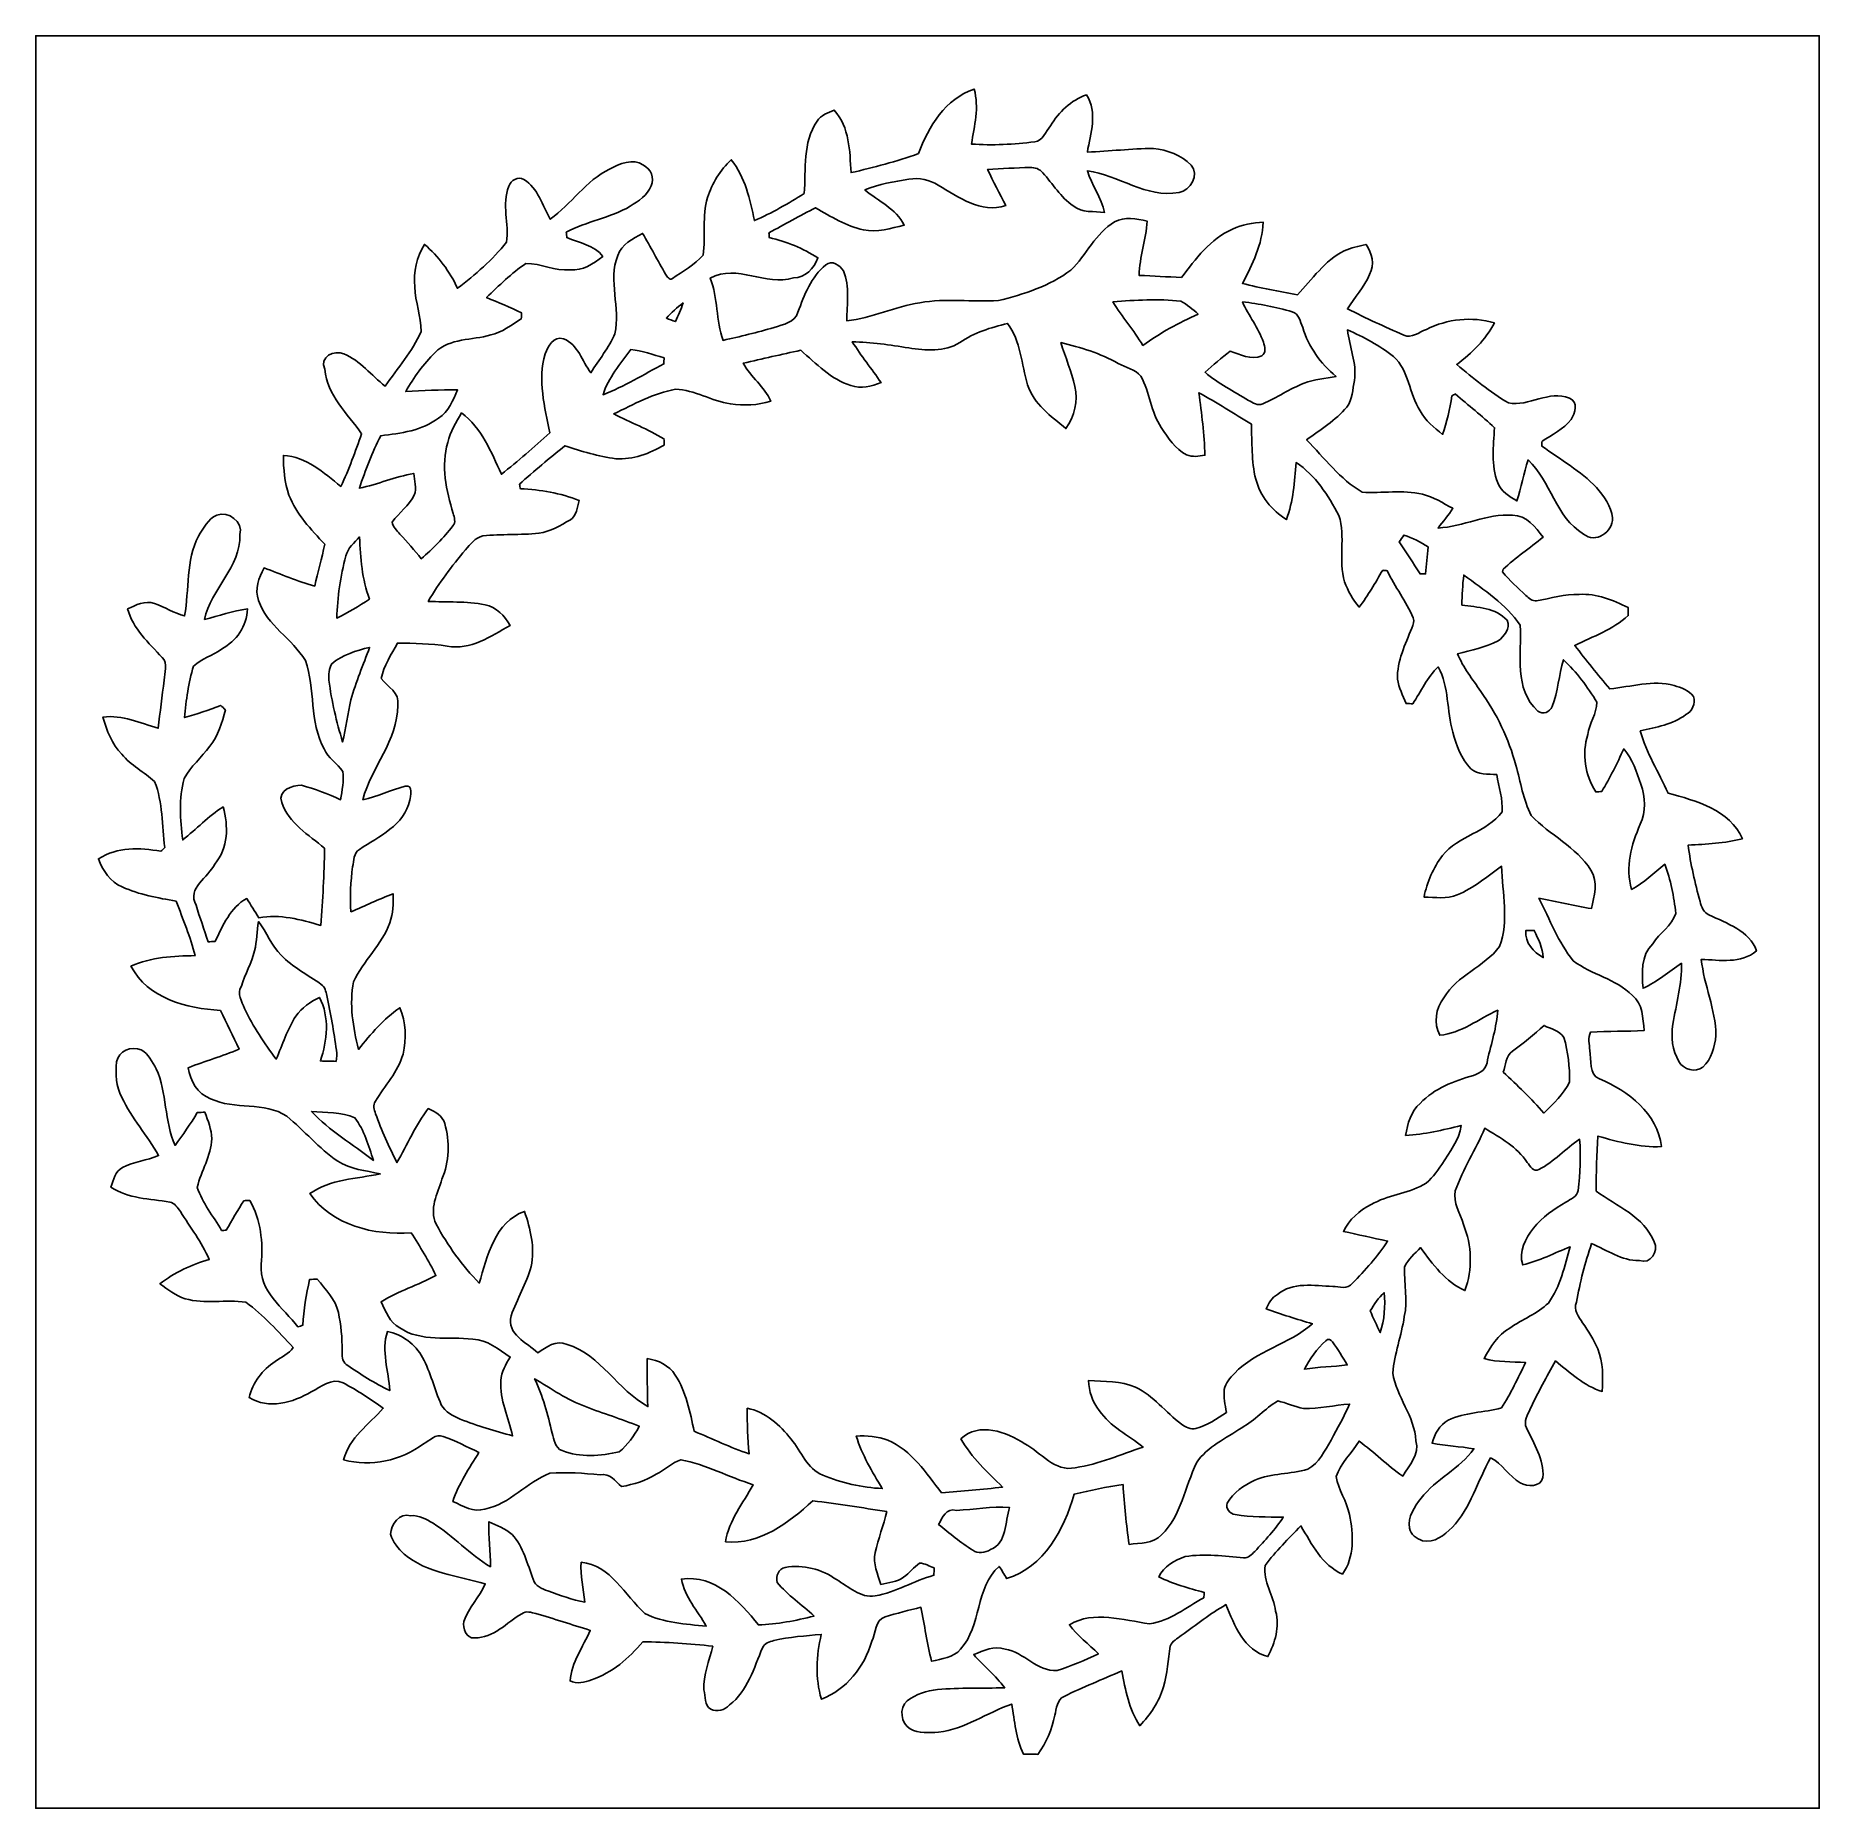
# Model space of a CAD drawing. Header units: centimetres. Extents: x -16.8 to 16.8, y -16.7 to 16.7.
import ezdxf

# ---------------------------------------------------------------- set-up
doc = ezdxf.new("R2010")
doc.units = ezdxf.units.CM
doc.header["$MEASUREMENT"] = 0
doc.layers.add('Layer 1', color=7, linetype='Continuous')

msp = doc.modelspace()

# ---------------------------------------------------------------- linework, layer by layer
at = {"layer": 'Layer 1', "color": 7}
for points, knots in [([(-16.77458, 16.66875), (-16.77458, 16.66875), (16.77458, 16.66875), (16.77458, 16.66875), (16.77458, 16.66875), (16.77458, 16.66875), (16.77458, -16.66875), (16.77458, -16.66875), (16.77458, -16.66875), (16.77458, -16.66875), (-16.77458, -16.66875), (-16.77458, -16.66875), (-16.77458, -16.66875), (-16.77458, -16.66875), (-16.77458, 16.66875), (-16.77458, 16.66875), (-16.77458, 16.66875), (-16.77458, 16.66875), (-16.77458, 16.66875), (-16.77458, 16.66875)], [0, 0, 0, 0, 0.16666667, 0.16666667, 0.16666667, 0.16666667, 0.33333333, 0.33333333, 0.33333333, 0.33333333, 0.5, 0.5, 0.5, 0.5, 0.66666667, 0.66666667, 0.66666667, 0.66666667, 1, 1, 1, 1]), ([(-0.16933, 14.45154), (-0.58314, 14.30126), (-1.01, 14.19013), (-1.43863, 14.09277), (-1.43863, 14.09277), (-1.46121, 14.50058), (-1.4665, 14.94578), (-1.75401, 15.26963), (-1.75401, 15.26963), (-1.87219, 15.22166), (-2.00766, 15.17474), (-2.07716, 15.05867), (-2.07716, 15.05867), (-2.35303, 14.66427), (-2.28424, 14.15344), (-2.31704, 13.70083), (-2.31704, 13.70083), (-2.62008, 13.51456), (-2.92806, 13.33077), (-3.25579, 13.19107), (-3.25579, 13.19107), (-3.34081, 13.59288), (-3.42653, 14.00457), (-3.69111, 14.33477), (-3.69111, 14.33477), (-3.89925, 14.14286), (-4.05059, 13.89239), (-4.13597, 13.62322), (-4.13597, 13.62322), (-4.24321, 13.27326), (-4.16913, 12.89897), (-4.22099, 12.54266), (-4.22099, 12.54266), (-4.37303, 12.35463), (-4.60657, 12.24421), (-4.79813, 12.10098), (-4.79813, 12.10098), (-4.85599, 12.06359), (-4.89867, 12.14085), (-4.92584, 12.18106), (-4.92584, 12.18106), (-5.07365, 12.43612), (-5.20806, 12.69859), (-5.36046, 12.95082), (-5.36046, 12.95082), (-5.54249, 12.84534), (-5.75275, 12.74904), (-5.82648, 12.53208), (-5.82648, 12.53208), (-6.01486, 12.06041), (-5.76721, 11.54712), (-5.88045, 11.06452), (-5.88045, 11.06452), (-5.99087, 10.79782), (-6.18243, 10.57416), (-6.33236, 10.32969), (-6.33236, 10.32969), (-6.49993, 10.54664), (-6.56908, 10.85921), (-6.84777, 10.96998), (-6.84777, 10.96998), (-7.02839, 11.02148), (-7.14375, 10.82816), (-7.18996, 10.68246), (-7.18996, 10.68246), (-7.34342, 10.19598), (-7.19384, 9.68304), (-7.10424, 9.19762), (-7.10424, 9.19762), (-7.40339, 8.9341), (-7.69655, 8.66211), (-8.01582, 8.42222), (-8.01582, 8.42222), (-8.20596, 8.84061), (-8.38447, 9.28934), (-8.76476, 9.57509), (-8.76476, 9.57509), (-8.8713, 9.40082), (-8.97184, 9.21844), (-9.02476, 9.02017), (-9.02476, 9.02017), (-9.15353, 8.58026), (-9.05051, 8.11248), (-8.92069, 7.68562), (-8.92069, 7.68562), (-8.90199, 7.60906), (-8.86566, 7.51593), (-8.92775, 7.4489), (-8.92775, 7.4489), (-9.10414, 7.22418), (-9.30593, 7.01887), (-9.52147, 6.83154), (-9.52147, 6.83154), (-9.65165, 6.98853), (-9.78323, 7.14446), (-9.92188, 7.29368), (-9.92188, 7.29368), (-9.97761, 7.36388), (-10.06052, 7.42703), (-10.07004, 7.52263), (-10.07004, 7.52263), (-9.9381, 7.69726), (-9.75536, 7.83237), (-9.65235, 8.03028), (-9.65235, 8.03028), (-9.60049, 8.15975), (-9.65094, 8.30192), (-9.66258, 8.43527), (-9.66258, 8.43527), (-10.01219, 8.37353), (-10.33992, 8.23277), (-10.68564, 8.15728), (-10.68564, 8.15728), (-10.57381, 8.49489), (-10.44751, 8.82967), (-10.28241, 9.14541), (-10.28241, 9.14541), (-9.90706, 9.1881), (-9.50419, 9.23996), (-9.19586, 9.47843), (-9.19586, 9.47843), (-9.01241, 9.60014), (-8.92069, 9.8111), (-8.84026, 10.00689), (-8.84026, 10.00689), (-9.16552, 10.01501), (-9.49043, 9.99031), (-9.81498, 9.97656), (-9.81498, 9.97656), (-9.66188, 10.24149), (-9.48302, 10.49655), (-9.26218, 10.70927), (-9.26218, 10.70927), (-8.9856, 10.98938), (-8.56615, 10.9347), (-8.21619, 11.04124), (-8.21619, 11.04124), (-7.99924, 11.08534), (-7.82426, 11.22856), (-7.64011, 11.34286), (-7.64011, 11.34286), (-7.6387, 11.37073), (-7.63588, 11.42718), (-7.63446, 11.45505), (-7.63446, 11.45505), (-7.84754, 11.56547), (-8.07367, 11.64661), (-8.29275, 11.74327), (-8.29275, 11.74327), (-8.05956, 11.96975), (-7.82638, 12.20329), (-7.55333, 12.38144), (-7.55333, 12.38144), (-7.27251, 12.3892), (-7.00652, 12.23892), (-6.72112, 12.26538), (-6.72112, 12.26538), (-6.48582, 12.24174), (-6.28403, 12.37827), (-6.10905, 12.5162), (-6.10905, 12.5162), (-6.26181, 12.73316), (-6.55496, 12.7695), (-6.78392, 12.87074), (-6.78392, 12.87074), (-6.78709, 12.89614), (-6.79274, 12.94659), (-6.79556, 12.97199), (-6.79556, 12.97199), (-6.41244, 13.17942), (-5.96794, 13.23799), (-5.59188, 13.46129), (-5.59188, 13.46129), (-5.43736, 13.55866), (-5.26768, 13.66626), (-5.19959, 13.84512), (-5.19959, 13.84512), (-5.13151, 13.98587), (-5.20524, 14.16826), (-5.34458, 14.23458), (-5.34458, 14.23458), (-5.54143, 14.37076), (-5.7912, 14.25892), (-5.97853, 14.16121), (-5.97853, 14.16121), (-6.42585, 13.94107), (-6.69925, 13.50504), (-7.09542, 13.21752), (-7.09542, 13.21752), (-7.24958, 13.47294), (-7.31802, 13.80314), (-7.59319, 13.96224), (-7.59319, 13.96224), (-7.70079, 14.03068), (-7.83837, 13.94636), (-7.87365, 13.83594), (-7.87365, 13.83594), (-8.01829, 13.49834), (-7.86024, 13.12827), (-7.92127, 12.78502), (-7.92127, 12.78502), (-8.17951, 12.45164), (-8.50547, 12.17119), (-8.84238, 11.91966), (-8.84238, 11.91966), (-8.98701, 12.23574), (-9.19798, 12.51761), (-9.46115, 12.74445), (-9.46115, 12.74445), (-9.60967, 12.50738), (-9.6774, 12.22128), (-9.64071, 11.94259), (-9.64071, 11.94259), (-9.6393, 11.6586), (-9.51865, 11.39049), (-9.52571, 11.10615), (-9.52571, 11.10615), (-9.68516, 10.7248), (-9.9695, 10.41717), (-10.19986, 10.07886), (-10.19986, 10.07886), (-10.46233, 10.27501), (-10.66659, 10.55899), (-10.97703, 10.68493), (-10.97703, 10.68493), (-11.15448, 10.76431), (-11.44976, 10.62884), (-11.33475, 10.39424), (-11.33475, 10.39424), (-11.29383, 9.90529), (-10.91001, 9.56063), (-10.64366, 9.18351), (-10.64366, 9.18351), (-10.76396, 8.84943), (-10.87684, 8.51147), (-11.03559, 8.19326), (-11.03559, 8.19326), (-11.35768, 8.44903), (-11.68118, 8.74854), (-12.11615, 8.77394), (-12.11615, 8.77394), (-12.11333, 8.52276), (-12.09322, 8.26735), (-12.01032, 8.02887), (-12.01032, 8.02887), (-11.86956, 7.66762), (-11.59828, 7.37976), (-11.3344, 7.10389), (-11.3344, 7.10389), (-11.39719, 6.84107), (-11.46316, 6.57895), (-11.52596, 6.31613), (-11.52596, 6.31613), (-11.85086, 6.40786), (-12.16131, 6.54191), (-12.47704, 6.65974), (-12.47704, 6.65974), (-12.57864, 6.47312), (-12.66084, 6.26004), (-12.58288, 6.0452), (-12.58288, 6.0452), (-12.42025, 5.57812), (-11.94823, 5.32589), (-11.70058, 4.91772), (-11.70058, 4.91772), (-11.51326, 4.38079), (-11.62756, 3.76837), (-11.35063, 3.25579), (-11.35063, 3.25579), (-11.27443, 3.08328), (-11.10298, 2.98309), (-10.99961, 2.83069), (-10.99961, 2.83069), (-10.96574, 2.65571), (-11.01654, 2.47403), (-11.03948, 2.2987), (-11.03948, 2.2987), (-11.27795, 2.40559), (-11.52066, 2.50508), (-11.77396, 2.57034), (-11.77396, 2.57034), (-11.94576, 2.58022), (-12.22587, 2.47509), (-12.14684, 2.24649), (-12.14684, 2.24649), (-12.01173, 1.85949), (-11.63708, 1.63936), (-11.34145, 1.38571), (-11.34145, 1.38571), (-11.34851, 0.9017), (-11.37285, 0.41804), (-11.41166, -0.06456), (-11.41166, -0.06456), (-11.78983, 0.04516), (-12.18001, 0.15381), (-12.57759, 0.08114), (-12.57759, 0.08114), (-12.65167, 0.20214), (-12.72822, 0.32209), (-12.80548, 0.44097), (-12.80548, 0.44097), (-13.1124, 0.27587), (-13.2528, -0.06773), (-13.39991, -0.36371), (-13.39991, -0.36371), (-13.44366, -0.36654), (-13.48705, -0.36936), (-13.53044, -0.37289), (-13.53044, -0.37289), (-13.60488, -0.14288), (-13.68813, 0.08431), (-13.75728, 0.31574), (-13.75728, 0.31574), (-13.93225, 0.64241), (-13.53079, 0.83961), (-13.40238, 1.08903), (-13.40238, 1.08903), (-13.15685, 1.39347), (-13.14309, 1.80269), (-13.24998, 2.16429), (-13.24998, 2.16429), (-13.52868, 1.99143), (-13.74987, 1.74449), (-14.00845, 1.54517), (-14.00845, 1.54517), (-14.05643, 1.92581), (-14.08783, 2.32339), (-13.98094, 2.69663), (-13.98094, 2.69663), (-13.86205, 2.9277), (-13.65074, 3.09457), (-13.50151, 3.30482), (-13.50151, 3.30482), (-13.33571, 3.49956), (-13.27185, 3.75179), (-13.20412, 3.99168), (-13.20412, 3.99168), (-13.23411, 4.01884), (-13.26409, 4.04566), (-13.29373, 4.07247), (-13.29373, 4.07247), (-13.51844, 3.99062), (-13.74175, 3.90313), (-13.97388, 3.84563), (-13.97388, 3.84563), (-13.94707, 4.17054), (-13.90156, 4.50003), (-13.80455, 4.81048), (-13.80455, 4.81048), (-13.65532, 4.95265), (-13.44542, 5.00909), (-13.28173, 5.13292), (-13.28173, 5.13292), (-13.00092, 5.28214), (-12.79984, 5.56331), (-12.78996, 5.88716), (-12.78996, 5.88716), (-13.06618, 5.85047), (-13.329, 5.75663), (-13.59817, 5.68995), (-13.59817, 5.68995), (-13.48352, 6.26604), (-12.91237, 6.67279), (-12.93248, 7.28451), (-12.93248, 7.28451), (-12.86439, 7.53145), (-13.15403, 7.73183), (-13.36957, 7.65422), (-13.36957, 7.65422), (-13.53361, 7.57731), (-13.62075, 7.40445), (-13.71283, 7.25876), (-13.71283, 7.25876), (-13.94989, 6.79238), (-13.88533, 6.25722), (-13.97282, 5.75592), (-13.97282, 5.75592), (-14.17179, 5.81025), (-14.34818, 5.92102), (-14.54079, 5.99158), (-14.54079, 5.99158), (-14.7133, 6.05367), (-14.89216, 5.95948), (-15.04633, 5.8868), (-15.04633, 5.8868), (-14.94331, 5.51039), (-14.64839, 5.25004), (-14.39439, 4.97381), (-14.39439, 4.97381), (-14.27727, 4.86022), (-14.35559, 4.68454), (-14.35664, 4.54942), (-14.35664, 4.54942), (-14.39827, 4.2485), (-14.43355, 3.94688), (-14.46953, 3.64525), (-14.46953, 3.64525), (-14.81208, 3.74227), (-15.14228, 3.90066), (-15.51058, 3.85445), (-15.51058, 3.85445), (-15.43403, 3.60362), (-15.34478, 3.34433), (-15.15357, 3.1556), (-15.15357, 3.1556), (-14.98459, 2.94323), (-14.73447, 2.82081), (-14.53656, 2.6416), (-14.53656, 2.6416), (-14.38028, 2.2479), (-14.40356, 1.81469), (-14.34747, 1.40088), (-14.34747, 1.40088), (-14.37111, 1.37724), (-14.3951, 1.35361), (-14.41873, 1.32997), (-14.41873, 1.32997), (-14.81455, 1.40229), (-15.23965, 1.41429), (-15.59384, 1.18851), (-15.59384, 1.18851), (-15.51517, 0.9652), (-15.37053, 0.756), (-15.14687, 0.65864), (-15.14687, 0.65864), (-14.82619, 0.5147), (-14.47694, 0.45261), (-14.13298, 0.39123), (-14.13298, 0.39123), (-14.00316, 0.05397), (-13.86628, -0.28258), (-13.7728, -0.63218), (-13.7728, -0.63218), (-14.18237, -0.63676), (-14.60324, -0.66005), (-14.98212, -0.83114), (-14.98212, -0.83114), (-14.66638, -1.43792), (-13.9319, -1.62631), (-13.30113, -1.6637), (-13.30113, -1.6637), (-13.17943, -1.90359), (-13.06654, -2.14806), (-12.94977, -2.39042), (-12.94977, -2.39042), (-13.26198, -2.52377), (-13.58971, -2.6162), (-13.90579, -2.74038), (-13.90579, -2.74038), (-13.86769, -2.98838), (-13.72976, -3.23356), (-13.48317, -3.32317), (-13.48317, -3.32317), (-13.03267, -3.54365), (-12.47316, -3.36726), (-12.05195, -3.65443), (-12.05195, -3.65443), (-11.72104, -3.92077), (-11.44834, -4.25838), (-11.0938, -4.49686), (-11.0938, -4.49686), (-10.85462, -4.65737), (-10.56464, -4.67113), (-10.29335, -4.7371), (-10.29335, -4.7371), (-10.74208, -4.832), (-11.22821, -4.832), (-11.61944, -5.10752), (-11.61944, -5.10752), (-11.20211, -5.70301), (-10.40659, -5.89986), (-9.71409, -5.84412), (-9.71409, -5.84412), (-9.54264, -6.1027), (-9.38459, -6.37046), (-9.2456, -6.64845), (-9.2456, -6.64845), (-9.5818, -6.82907), (-9.95151, -6.9409), (-10.27748, -7.14199), (-10.27748, -7.14199), (-10.18787, -7.3212), (-10.11626, -7.53216), (-9.92717, -7.63164), (-9.92717, -7.63164), (-9.52641, -7.9061), (-9.00748, -7.79251), (-8.5538, -7.84507), (-8.5538, -7.84507), (-8.27934, -7.84931), (-8.0705, -8.04545), (-7.84931, -8.18233), (-7.84931, -8.18233), (-7.9308, -8.31815), (-8.01758, -8.46243), (-8.02393, -8.62506), (-8.02393, -8.62506), (-8.05533, -8.98948), (-7.87753, -9.31757), (-7.80274, -9.66435), (-7.80274, -9.66435), (-8.13611, -9.57615), (-8.46702, -9.47737), (-8.78769, -9.35073), (-8.78769, -9.35073), (-8.92457, -9.2904), (-9.0745, -9.21773), (-9.14471, -9.07768), (-9.14471, -9.07768), (-9.27911, -8.78946), (-9.34261, -8.47055), (-9.49607, -8.19115), (-9.49607, -8.19115), (-9.63119, -7.93997), (-9.87813, -7.75582), (-10.15894, -7.70361), (-10.15894, -7.70361), (-10.27606, -8.06697), (-10.13601, -8.44515), (-10.11343, -8.81168), (-10.11343, -8.81168), (-10.40059, -8.67375), (-10.67223, -8.50371), (-10.93188, -8.31956), (-10.93188, -8.31956), (-11.01972, -8.26382), (-11.01019, -8.15093), (-11.01266, -8.06097), (-11.01266, -8.06097), (-11.00702, -7.82002), (-11.0303, -7.57837), (-11.0811, -7.34272), (-11.0811, -7.34272), (-11.13402, -7.09401), (-11.32628, -6.90951), (-11.47798, -6.71654), (-11.47798, -6.71654), (-11.52596, -6.7183), (-11.57393, -6.72077), (-11.62156, -6.72324), (-11.62156, -6.72324), (-11.68612, -7.00652), (-11.73092, -7.29368), (-11.74962, -7.58366), (-11.74962, -7.58366), (-11.77255, -7.59143), (-11.81841, -7.60659), (-11.84099, -7.614), (-11.84099, -7.614), (-12.11439, -7.25981), (-12.58323, -6.93773), (-12.53031, -6.4389), (-12.53031, -6.4389), (-12.49468, -6.02932), (-12.53949, -5.59752), (-12.74727, -5.23593), (-12.74727, -5.23593), (-12.77479, -5.23734), (-12.83018, -5.23981), (-12.85769, -5.24122), (-12.85769, -5.24122), (-12.97164, -5.42361), (-13.08488, -5.6074), (-13.18966, -5.79543), (-13.18966, -5.79543), (-13.21118, -5.7972), (-13.25457, -5.80037), (-13.27644, -5.80178), (-13.27644, -5.80178), (-13.43307, -5.53508), (-13.63698, -5.28426), (-13.73505, -4.9911), (-13.73505, -4.9911), (-13.66414, -4.68101), (-13.4747, -4.40055), (-13.46024, -4.07529), (-13.46024, -4.07529), (-13.46694, -3.90031), (-13.53467, -3.73944), (-13.59076, -3.57681), (-13.59076, -3.57681), (-13.63874, -3.57928), (-13.68672, -3.58211), (-13.7347, -3.58528), (-13.7347, -3.58528), (-13.86417, -3.7973), (-14.00281, -4.00332), (-14.1538, -4.20088), (-14.1538, -4.20088), (-14.35841, -3.74297), (-14.30055, -3.21627), (-14.50728, -2.75908), (-14.50728, -2.75908), (-14.5856, -2.63172), (-14.64804, -2.47579), (-14.7895, -2.40594), (-14.7895, -2.40594), (-14.96907, -2.32128), (-15.22377, -2.42605), (-15.25235, -2.63208), (-15.25235, -2.63208), (-15.27845, -2.85574), (-15.26575, -3.09774), (-15.15286, -3.29883), (-15.15286, -3.29883), (-14.96589, -3.6897), (-14.67697, -4.01814), (-14.46213, -4.39244), (-14.46213, -4.39244), (-14.68226, -4.48627), (-14.92779, -4.50638), (-15.14087, -4.6168), (-15.14087, -4.6168), (-15.2781, -4.68665), (-15.31408, -4.85493), (-15.36136, -4.98581), (-15.36136, -4.98581), (-15.03116, -5.20559), (-14.62793, -5.20382), (-14.25046, -5.26768), (-14.25046, -5.26768), (-14.15556, -5.28249), (-14.10511, -5.37457), (-14.0522, -5.44477), (-14.0522, -5.44477), (-13.86805, -5.74181), (-13.65179, -6.02368), (-13.50963, -6.34506), (-13.50963, -6.34506), (-13.84194, -6.4449), (-14.16262, -6.5913), (-14.43849, -6.80367), (-14.43849, -6.80367), (-14.29279, -6.9155), (-14.14004, -7.02663), (-13.964, -7.08484), (-13.964, -7.08484), (-13.59147, -7.19138), (-13.19706, -7.09471), (-12.821, -7.15081), (-12.821, -7.15081), (-12.48974, -7.39211), (-12.21246, -7.7029), (-11.932, -8.00065), (-11.932, -8.00065), (-12.01349, -8.12094), (-12.15425, -8.17986), (-12.26749, -8.26558), (-12.26749, -8.26558), (-12.50774, -8.42045), (-12.69753, -8.65928), (-12.75644, -8.94327), (-12.75644, -8.94327), (-12.39344, -9.16834), (-11.93236, -9.03993), (-11.59051, -8.83391), (-11.59051, -8.83391), (-11.40319, -8.74924), (-11.21481, -8.56192), (-10.99291, -8.66775), (-10.99291, -8.66775), (-10.72974, -8.80639), (-10.47644, -8.96973), (-10.23585, -9.14435), (-10.23585, -9.14435), (-10.5089, -9.44668), (-10.87367, -9.69751), (-10.98268, -10.11414), (-10.98268, -10.11414), (-10.46833, -10.25454), (-9.90424, -10.12896), (-9.47914, -9.81393), (-9.47914, -9.81393), (-9.36625, -9.75819), (-9.25054, -9.61707), (-9.10978, -9.67422), (-9.10978, -9.67422), (-8.87836, -9.7536), (-8.66316, -9.87354), (-8.43986, -9.97409), (-8.43986, -9.97409), (-8.61201, -10.27677), (-8.82544, -10.56287), (-8.92775, -10.89978), (-8.92775, -10.89978), (-8.73689, -10.98162), (-8.54251, -11.11038), (-8.32379, -11.04053), (-8.32379, -11.04053), (-7.85495, -10.94705), (-7.53851, -10.53641), (-7.10212, -10.36673), (-7.10212, -10.36673), (-6.78744, -10.33992), (-6.4703, -10.36955), (-6.15633, -10.39495), (-6.15633, -10.39495), (-5.97535, -10.36038), (-5.86952, -10.51313), (-5.75698, -10.61791), (-5.75698, -10.61791), (-5.52732, -10.57522), (-5.29908, -10.51278), (-5.10117, -10.38401), (-5.10117, -10.38401), (-4.94171, -10.30393), (-4.80977, -10.16776), (-4.63832, -10.11449), (-4.63832, -10.11449), (-4.16454, -10.20269), (-3.73768, -10.44046), (-3.27978, -10.58263), (-3.27978, -10.58263), (-3.46781, -10.93188), (-3.73768, -11.25008), (-3.79906, -11.65437), (-3.79906, -11.65437), (-3.14607, -11.71681), (-2.61267, -11.29559), (-2.15971, -10.88707), (-2.15971, -10.88707), (-1.69192, -10.93188), (-1.23049, -11.02219), (-0.76518, -11.08428), (-0.76518, -11.08428), (-0.82973, -11.34498), (-0.92181, -11.59757), (-0.98284, -11.85898), (-0.98284, -11.85898), (-1.02941, -12.06641), (-0.93909, -12.26467), (-0.87489, -12.45764), (-0.87489, -12.45764), (-0.73166, -12.42377), (-0.57185, -12.41284), (-0.44979, -12.32147), (-0.44979, -12.32147), (-0.33902, -12.24492), (-0.25894, -12.13309), (-0.14887, -12.05618), (-0.14887, -12.05618), (-0.05186, -12.06394), (0.03528, -12.11262), (0.12418, -12.14896), (0.12418, -12.14896), (0.12277, -12.19412), (0.12206, -12.23963), (0.121, -12.28549), (0.121, -12.28549), (-0.25612, -12.38814), (-0.59302, -12.60581), (-0.98143, -12.67143), (-0.98143, -12.67143), (-1.26683, -12.7254), (-1.48449, -12.49186), (-1.71309, -12.36804), (-1.71309, -12.36804), (-1.9879, -12.16731), (-2.34068, -12.08229), (-2.67688, -12.13767), (-2.67688, -12.13767), (-2.79788, -12.15884), (-2.8642, -12.30595), (-2.82822, -12.41954), (-2.82822, -12.41954), (-2.62784, -12.66225), (-2.36079, -12.83723), (-2.13466, -13.05419), (-2.13466, -13.05419), (-2.47826, -13.13744), (-2.82716, -13.20835), (-3.18135, -13.2207), (-3.18135, -13.2207), (-3.53448, -12.7702), (-3.9945, -12.2682), (-4.6288, -12.3571), (-4.6288, -12.3571), (-4.56812, -12.69612), (-4.32329, -12.95047), (-4.16137, -13.24257), (-4.16137, -13.24257), (-4.55083, -13.20341), (-4.96006, -13.18683), (-5.31389, -13.00339), (-5.31389, -13.00339), (-5.69595, -12.66825), (-5.95348, -12.09252), (-6.51404, -12.0396), (-6.51404, -12.0396), (-6.53521, -12.29219), (-6.47277, -12.5409), (-6.4449, -12.79102), (-6.4449, -12.79102), (-6.68408, -12.74833), (-6.91303, -12.66261), (-7.14058, -12.5797), (-7.14058, -12.5797), (-7.24994, -12.53561), (-7.38188, -12.49151), (-7.41574, -12.36204), (-7.41574, -12.36204), (-7.52898, -12.07347), (-7.59636, -11.7535), (-7.81473, -11.5189), (-7.81473, -11.5189), (-7.94138, -11.40989), (-8.09872, -11.34533), (-8.25077, -11.28077), (-8.25077, -11.28077), (-8.26347, -11.56264), (-8.21408, -11.84275), (-8.22219, -12.12497), (-8.22219, -12.12497), (-8.61307, -11.89531), (-8.91364, -11.54712), (-9.29781, -11.309), (-9.29781, -11.309), (-9.42587, -11.23244), (-9.56239, -11.15201), (-9.71903, -11.16542), (-9.71903, -11.16542), (-9.93458, -11.10968), (-10.09438, -11.32558), (-10.09826, -11.51467), (-10.09826, -11.51467), (-10.05981, -11.66283), (-9.94939, -11.78348), (-9.84356, -11.89037), (-9.84356, -11.89037), (-9.41211, -12.24774), (-8.83356, -12.29042), (-8.31744, -12.44953), (-8.31744, -12.44953), (-8.42998, -12.69612), (-8.63353, -12.89262), (-8.7182, -13.15332), (-8.7182, -13.15332), (-8.75101, -13.28102), (-8.67869, -13.4807), (-8.52029, -13.46271), (-8.52029, -13.46271), (-8.16363, -13.47188), (-7.91704, -13.17449), (-7.63023, -13.00903), (-7.63023, -13.00903), (-7.55227, -12.94906), (-7.45137, -12.98575), (-7.366, -13.00551), (-7.366, -13.00551), (-7.0231, -13.10322), (-6.68514, -13.21717), (-6.344, -13.3223), (-6.344, -13.3223), (-6.47982, -13.63274), (-6.69325, -13.92379), (-6.72324, -14.27127), (-6.72324, -14.27127), (-6.59765, -14.33548), (-6.4449, -14.30091), (-6.32001, -14.25011), (-6.32001, -14.25011), (-5.93266, -14.12205), (-5.61481, -13.84617), (-5.35658, -13.5382), (-5.35658, -13.5382), (-4.91596, -13.53926), (-4.4764, -13.57277), (-4.0386, -13.61934), (-4.0386, -13.61934), (-4.10492, -13.89133), (-4.21287, -14.15874), (-4.20758, -14.44343), (-4.20758, -14.44343), (-4.17124, -14.55526), (-4.20652, -14.74152), (-4.0767, -14.80256), (-4.0767, -14.80256), (-3.95958, -14.865), (-3.81106, -14.82019), (-3.72498, -14.72494), (-3.72498, -14.72494), (-3.38314, -14.46318), (-3.26672, -14.02715), (-3.10162, -13.64968), (-3.10162, -13.64968), (-3.06952, -13.56078), (-2.96933, -13.5382), (-2.88925, -13.51386), (-2.88925, -13.51386), (-2.5968, -13.44577), (-2.29623, -13.42425), (-1.99778, -13.39815), (-1.99778, -13.39815), (-2.09409, -13.7982), (-2.11314, -14.218), (-1.99566, -14.61664), (-1.99566, -14.61664), (-1.52471, -14.43426), (-1.18181, -14.00669), (-1.04775, -13.52726), (-1.04775, -13.52726), (-0.97226, -13.37733), (-0.98954, -13.12862), (-0.79834, -13.06901), (-0.79834, -13.06901), (-0.57609, -13.00127), (-0.35066, -12.94236), (-0.12453, -12.88732), (-0.12453, -12.88732), (-0.05398, -13.22493), (-0.01129, -13.56854), (0.07691, -13.90297), (0.07691, -13.90297), (0.26494, -13.85605), (0.48824, -13.83418), (0.62371, -13.67649), (0.62371, -13.67649), (1.01988, -13.23269), (0.89182, -12.52396), (1.34655, -12.11792), (1.34655, -12.11792), (1.39771, -12.19165), (1.44286, -12.26926), (1.48802, -12.34757), (1.48802, -12.34757), (2.19181, -12.13132), (2.5714, -11.42506), (2.75766, -10.76184), (2.75766, -10.76184), (3.06352, -10.69904), (3.36691, -10.61826), (3.67736, -10.58122), (3.67736, -10.58122), (3.69888, -10.95728), (3.73909, -11.33263), (3.79166, -11.70587), (3.79166, -11.70587), (4.00121, -11.67977), (4.24251, -11.69211), (4.40196, -11.52772), (4.40196, -11.52772), (4.77591, -11.16083), (4.8454, -10.6239), (5.05848, -10.16882), (5.05848, -10.16882), (5.26662, -9.86437), (5.61375, -9.70915), (5.9115, -9.51018), (5.9115, -9.51018), (6.15879, -9.37189), (6.34718, -9.15247), (6.58742, -9.00536), (6.58742, -9.00536), (6.75252, -9.0424), (6.90598, -9.11931), (7.07461, -9.14647), (7.07461, -9.14647), (7.36565, -9.15635), (7.65034, -9.08509), (7.93962, -9.0678), (7.93962, -9.0678), (7.83802, -9.29993), (7.70925, -9.519), (7.59248, -9.74372), (7.59248, -9.74372), (7.4736, -9.94375), (7.36776, -10.17341), (7.15327, -10.28876), (7.15327, -10.28876), (6.82872, -10.39354), (6.47382, -10.35861), (6.15668, -10.49514), (6.15668, -10.49514), (5.95136, -10.59215), (5.75169, -10.72832), (5.63739, -10.93011), (5.63739, -10.93011), (5.60282, -11.02748), (5.68995, -11.13367), (5.78838, -11.1446), (5.78838, -11.1446), (6.08612, -11.19717), (6.39022, -11.18799), (6.69149, -11.19187), (6.69149, -11.19187), (6.53909, -11.42682), (6.34541, -11.63144), (6.15668, -11.83746), (6.15668, -11.83746), (6.09671, -11.89037), (6.03532, -11.96763), (5.94677, -11.96093), (5.94677, -11.96093), (5.582, -11.92601), (5.21018, -11.87097), (4.84611, -11.93588), (4.84611, -11.93588), (4.64397, -12.00009), (4.44923, -12.12391), (4.3501, -12.31688), (4.3501, -12.31688), (4.62315, -12.44706), (4.91349, -12.53137), (5.20524, -12.60863), (5.20524, -12.60863), (5.20347, -12.63368), (5.19994, -12.68448), (5.19818, -12.70988), (5.19818, -12.70988), (4.86234, -12.87992), (4.56494, -13.15261), (4.17795, -13.19636), (4.17795, -13.19636), (3.68194, -13.13533), (3.1309, -12.9413), (2.66876, -13.21576), (2.66876, -13.21576), (2.81869, -13.42743), (3.03495, -13.57771), (3.21451, -13.76257), (3.21451, -13.76257), (2.96263, -13.88181), (2.70616, -13.99646), (2.4384, -14.07442), (2.4384, -14.07442), (2.06199, -14.10794), (1.81857, -13.72799), (1.45909, -13.67543), (1.45909, -13.67543), (1.25342, -13.59888), (1.05586, -13.70471), (0.86995, -13.77703), (0.86995, -13.77703), (1.05516, -13.99328), (1.28199, -14.17214), (1.45203, -14.4018), (1.45203, -14.4018), (1.03082, -14.41485), (0.60819, -14.3958), (0.18838, -14.43637), (0.18838, -14.43637), (-0.01623, -14.45331), (-0.21661, -14.52351), (-0.38065, -14.64804), (-0.38065, -14.64804), (-0.54081, -14.7828), (-0.5013, -15.07208), (-0.32385, -15.17544), (-0.32385, -15.17544), (-0.16616, -15.26611), (0.0314, -15.2467), (0.20532, -15.23577), (0.20532, -15.23577), (0.70379, -15.17862), (1.11866, -14.87029), (1.58397, -14.70872), (1.58397, -14.70872), (1.63759, -15.02586), (1.66441, -15.35359), (1.80446, -15.64816), (1.80446, -15.64816), (1.8729, -15.64957), (2.00942, -15.6524), (2.07786, -15.65346), (2.07786, -15.65346), (2.2352, -15.43403), (2.34033, -15.18285), (2.39289, -14.91897), (2.39289, -14.91897), (2.42923, -14.79409), (2.43381, -14.62864), (2.56752, -14.56478), (2.56752, -14.56478), (2.92135, -14.38698), (3.29177, -14.24552), (3.65337, -14.08465), (3.65337, -14.08465), (3.72251, -14.43919), (3.78813, -14.80961), (3.99239, -15.11582), (3.99239, -15.11582), (4.191, -14.90909), (4.35434, -14.6625), (4.43865, -14.38698), (4.43865, -14.38698), (4.51556, -14.13757), (4.52332, -13.87299), (4.56565, -13.61757), (4.56565, -13.61757), (4.59564, -13.52091), (4.70535, -13.47717), (4.77379, -13.41543), (4.77379, -13.41543), (5.05072, -13.21894), (5.31883, -13.00833), (5.6134, -12.83829), (5.6134, -12.83829), (5.7718, -13.22952), (5.95101, -13.69766), (6.40221, -13.81372), (6.40221, -13.81372), (6.53415, -13.55196), (6.63187, -13.25562), (6.54826, -12.96211), (6.54826, -12.96211), (6.5151, -12.66825), (6.30484, -12.40649), (6.35212, -12.1031), (6.35212, -12.1031), (6.54861, -11.83181), (6.79062, -11.59722), (7.02381, -11.35768), (7.02381, -11.35768), (7.22842, -11.69811), (7.4228, -12.09816), (7.80486, -12.26502), (7.80486, -12.26502), (8.03592, -11.94576), (8.01229, -11.5129), (7.93785, -11.14531), (7.93785, -11.14531), (7.89093, -10.89448), (7.72301, -10.68035), (7.68597, -10.42987), (7.68597, -10.42987), (7.77275, -10.17799), (7.98019, -9.98784), (8.11636, -9.76348), (8.11636, -9.76348), (8.4007, -9.96985), (8.6487, -10.22209), (8.93904, -10.42106), (8.93904, -10.42106), (9.0611, -10.2168), (9.25689, -10.01466), (9.18633, -9.75572), (9.18633, -9.75572), (9.16517, -9.29428), (8.81839, -8.93269), (8.75065, -8.48466), (8.75065, -8.48466), (8.78134, -8.12306), (8.91434, -7.7791), (8.96796, -7.42068), (8.96796, -7.42068), (9.03922, -7.11412), (8.95985, -6.79979), (8.97326, -6.49005), (8.97326, -6.49005), (9.03711, -6.34294), (9.16517, -6.2357), (9.27523, -6.12281), (9.27523, -6.12281), (9.50066, -6.43784), (9.74372, -6.77016), (10.10814, -6.93279), (10.10814, -6.93279), (10.2549, -6.53133), (10.23973, -6.08295), (10.08062, -5.68819), (10.08062, -5.68819), (10.02312, -5.48005), (9.87848, -5.27932), (9.92752, -5.05495), (9.92752, -5.05495), (10.06969, -4.64397), (10.31487, -4.27955), (10.48173, -3.87879), (10.48173, -3.87879), (10.77454, -4.05483), (11.08851, -4.22945), (11.28042, -4.52296), (11.28042, -4.52296), (11.33651, -4.58823), (11.39754, -4.71699), (11.50161, -4.65526), (11.50161, -4.65526), (11.78525, -4.50638), (12.00326, -4.26508), (12.26502, -4.08446), (12.26502, -4.08446), (12.29431, -4.40549), (12.27349, -4.72863), (12.23645, -5.04825), (12.23645, -5.04825), (12.22199, -5.16467), (12.09146, -5.21194), (12.00961, -5.26874), (12.00961, -5.26874), (11.78207, -5.39644), (11.56582, -5.55307), (11.3986, -5.75486), (11.3986, -5.75486), (11.25396, -5.95277), (11.11074, -6.19266), (11.1954, -6.44842), (11.1954, -6.44842), (11.50867, -6.37716), (11.79336, -6.22371), (12.0904, -6.10623), (12.0904, -6.10623), (11.98845, -6.46994), (11.90343, -6.85341), (11.67906, -7.16562), (11.67906, -7.16562), (11.47022, -7.36988), (11.18764, -7.46831), (10.9534, -7.63799), (10.9534, -7.63799), (10.72586, -7.76323), (10.58686, -7.98795), (10.47044, -8.21126), (10.47044, -8.21126), (10.72409, -8.28216), (10.99044, -8.26558), (11.25044, -8.28534), (11.25044, -8.28534), (11.10474, -8.57215), (10.97562, -8.86989), (10.79359, -9.13659), (10.79359, -9.13659), (10.46868, -9.2329), (10.1032, -9.2142), (9.79382, -9.37189), (9.79382, -9.37189), (9.63366, -9.46115), (9.53311, -9.62907), (9.49007, -9.80369), (9.49007, -9.80369), (9.75254, -9.84215), (10.01607, -9.86825), (10.27889, -9.90635), (10.27889, -9.90635), (10.01219, -10.28241), (9.56381, -10.47362), (9.28264, -10.83627), (9.28264, -10.83627), (9.16093, -10.99644), (9.03182, -11.18517), (9.06427, -11.3986), (9.06427, -11.3986), (9.08826, -11.52066), (9.19939, -11.60251), (9.31298, -11.63708), (9.31298, -11.63708), (9.53594, -11.69), (9.72185, -11.52842), (9.86896, -11.38626), (9.86896, -11.38626), (10.21715, -11.0169), (10.34627, -10.51278), (10.59039, -10.07886), (10.59039, -10.07886), (10.81687, -10.18469), (10.93576, -10.42211), (11.14496, -10.54982), (11.14496, -10.54982), (11.28395, -10.62708), (11.53019, -10.63307), (11.5764, -10.44751), (11.5764, -10.44751), (11.59651, -10.10461), (11.40425, -9.81075), (11.26807, -9.51195), (11.26807, -9.51195), (11.20211, -9.38989), (11.29453, -9.265), (11.33863, -9.15353), (11.33863, -9.15353), (11.48609, -8.84837), (11.64519, -8.54922), (11.81382, -8.25571), (11.81382, -8.25571), (12.08476, -8.47584), (12.34934, -8.72561), (12.69047, -8.82897), (12.69047, -8.82897), (12.70212, -8.56086), (12.71482, -8.28075), (12.60828, -8.02922), (12.60828, -8.02922), (12.53067, -7.8553), (12.4273, -7.69444), (12.32182, -7.53674), (12.32182, -7.53674), (12.2495, -7.42386), (12.14402, -7.29932), (12.20682, -7.15081), (12.20682, -7.15081), (12.27067, -6.77651), (12.37051, -6.40856), (12.48974, -6.04838), (12.48974, -6.04838), (12.78079, -6.16902), (13.05772, -6.3754), (13.38756, -6.36588), (13.38756, -6.36588), (13.60029, -6.44525), (13.7601, -6.19054), (13.67014, -6.01768), (13.67014, -6.01768), (13.47646, -5.54355), (12.96282, -5.33964), (12.57406, -5.06024), (12.57406, -5.06024), (12.57935, -4.71487), (12.59029, -4.37056), (12.60863, -4.02625), (12.60863, -4.02625), (12.9988, -4.13879), (13.39321, -4.24215), (13.80525, -4.22416), (13.80525, -4.22416), (13.73787, -3.6008), (13.1766, -3.17747), (12.64038, -2.94958), (12.64038, -2.94958), (12.4266, -2.87196), (12.49856, -2.59186), (12.45517, -2.41829), (12.45517, -2.41829), (12.452, -2.3054), (12.41742, -2.17876), (12.47211, -2.07151), (12.47211, -2.07151), (12.80724, -2.04929), (13.1445, -2.05916), (13.4807, -2.04011), (13.4807, -2.04011), (13.45247, -1.81257), (13.46059, -1.53529), (13.25739, -1.38289), (13.25739, -1.38289), (12.9473, -1.06539), (12.48904, -0.99378), (12.14579, -0.73025), (12.14579, -0.73025), (11.86109, -0.38135), (11.70799, 0.05115), (11.49914, 0.44626), (11.49914, 0.44626), (11.82934, 0.38664), (12.15531, 0.30551), (12.48657, 0.25224), (12.48657, 0.25224), (12.54301, 0.48578), (12.61851, 0.75671), (12.47775, 0.97402), (12.47775, 0.97402), (12.2047, 1.41746), (11.70199, 1.6316), (11.35592, 2.00448), (11.35592, 2.00448), (11.20069, 2.29905), (11.15907, 2.63208), (11.06523, 2.94711), (11.06523, 2.94711), (10.93399, 3.44593), (10.70786, 3.91866), (10.40483, 4.33564), (10.40483, 4.33564), (10.25454, 4.56847), (10.07039, 4.78367), (9.97126, 5.04543), (9.97126, 5.04543), (10.22914, 5.10858), (10.49373, 5.1629), (10.73185, 5.28602), (10.73185, 5.28602), (10.84651, 5.37598), (10.9728, 5.51286), (10.90154, 5.67443), (10.90154, 5.67443), (10.68881, 5.91079), (10.34344, 5.92032), (10.0517, 5.96089), (10.0517, 5.96089), (10.05346, 6.14927), (10.06404, 6.33801), (10.08768, 6.52498), (10.08768, 6.52498), (10.46621, 6.24346), (10.8839, 5.97923), (11.14954, 5.58059), (11.14954, 5.58059), (11.17988, 5.04119), (11.02184, 4.37656), (11.48115, 3.96593), (11.48115, 3.96593), (11.57676, 3.89149), (11.70517, 3.9497), (11.74715, 4.05377), (11.74715, 4.05377), (11.87168, 4.33035), (11.86639, 4.64467), (11.95987, 4.93113), (11.95987, 4.93113), (12.21211, 4.70323), (12.4139, 4.41925), (12.5917, 4.13138), (12.5917, 4.13138), (12.58641, 3.92077), (12.44988, 3.73345), (12.41989, 3.52425), (12.41989, 3.52425), (12.30665, 3.16477), (12.36451, 2.76366), (12.56841, 2.44757), (12.56841, 2.44757), (12.59734, 2.44898), (12.65484, 2.45181), (12.68342, 2.45322), (12.68342, 2.45322), (12.83547, 2.71321), (12.97234, 2.98203), (13.09652, 3.25649), (13.09652, 3.25649), (13.26303, 3.06846), (13.33747, 2.82187), (13.41826, 2.58939), (13.41826, 2.58939), (13.50786, 2.34668), (13.51139, 2.07504), (13.40485, 1.83833), (13.40485, 1.83833), (13.24116, 1.45133), (13.11734, 1.03188), (13.24398, 0.61348), (13.24398, 0.61348), (13.47682, 0.73448), (13.66273, 0.92428), (13.86593, 1.08726), (13.86593, 1.08726), (13.97706, 0.79163), (14.04197, 0.47519), (14.07477, 0.16157), (14.07477, 0.16157), (14.00387, -0.07232), (13.76751, -0.20884), (13.64015, -0.40993), (13.64015, -0.40993), (13.41508, -0.63218), (13.43589, -0.95744), (13.45882, -1.24707), (13.45882, -1.24707), (13.72059, -1.1243), (13.94425, -0.93733), (14.18131, -0.7747), (14.18131, -0.7747), (14.19507, -1.16487), (14.08007, -1.54093), (14.02186, -1.92264), (14.02186, -1.92264), (13.97811, -2.16006), (14.01233, -2.41476), (14.13369, -2.62467), (14.13369, -2.62467), (14.22012, -2.77566), (14.43884, -2.84021), (14.58066, -2.72697), (14.58066, -2.72697), (14.74893, -2.58163), (14.80397, -2.34491), (14.83042, -2.13431), (14.83042, -2.13431), (14.82478, -1.64183), (14.60359, -1.18816), (14.55491, -0.70238), (14.55491, -0.70238), (14.90698, -0.71543), (15.29891, -0.78952), (15.59278, -0.54539), (15.59278, -0.54539), (15.46225, -0.15558), (15.03151, -0.0321), (14.69919, 0.13582), (14.69919, 0.13582), (14.59794, 0.17745), (14.55596, 0.28575), (14.53021, 0.38347), (14.53021, 0.38347), (14.43778, 0.73378), (14.35241, 1.08726), (14.30761, 1.44709), (14.30761, 1.44709), (14.65016, 1.46368), (14.99517, 1.4799), (15.32925, 1.56598), (15.32925, 1.56598), (15.08654, 2.1142), (14.45507, 2.28), (13.92837, 2.42429), (13.92837, 2.42429), (13.75622, 2.81658), (13.51597, 3.18064), (13.40626, 3.59833), (13.40626, 3.59833), (13.70506, 3.65831), (14.0141, 3.71616), (14.26669, 3.90066), (14.26669, 3.90066), (14.38416, 3.96452), (14.45048, 4.10528), (14.40603, 4.23968), (14.40603, 4.23968), (14.32736, 4.3621), (14.17602, 4.40443), (14.04514, 4.44606), (14.04514, 4.44606), (13.64262, 4.56071), (13.23552, 4.42101), (12.83335, 4.38503), (12.83335, 4.38503), (12.61004, 4.6542), (12.38356, 4.9209), (12.17577, 5.20206), (12.17577, 5.20206), (12.51832, 5.37351), (12.89226, 5.49628), (13.17942, 5.76157), (13.17942, 5.76157), (13.17801, 5.81272), (13.17731, 5.86423), (13.17696, 5.91503), (13.17696, 5.91503), (12.89085, 6.05226), (12.58288, 6.18173), (12.25903, 6.16021), (12.25903, 6.16021), (11.98527, 6.16797), (11.72422, 6.08436), (11.45752, 6.04308), (11.45752, 6.04308), (11.37497, 6.02298), (11.31358, 6.09459), (11.25573, 6.1401), (11.25573, 6.1401), (11.10509, 6.28332), (10.94952, 6.42302), (10.81722, 6.58389), (10.81722, 6.58389), (10.82005, 6.59624), (10.82499, 6.62058), (10.82746, 6.63293), (10.82746, 6.63293), (11.06029, 6.85306), (11.32981, 7.03192), (11.57711, 7.23582), (11.57711, 7.23582), (11.43917, 7.42915), (11.26455, 7.64575), (11.0049, 7.64963), (11.0049, 7.64963), (10.52019, 7.68809), (10.08027, 7.43091), (9.60367, 7.40974), (9.60367, 7.40974), (9.69821, 7.53216), (9.7977, 7.6514), (9.88377, 7.78051), (9.88377, 7.78051), (9.69504, 7.874), (9.51759, 7.99924), (9.30875, 8.04333), (9.30875, 8.04333), (8.93692, 8.13717), (8.55169, 8.05568), (8.17457, 8.08355), (8.17457, 8.08355), (7.75899, 8.32732), (7.46442, 8.72772), (7.13034, 9.06674), (7.13034, 9.06674), (7.38893, 9.26218), (7.67786, 9.4294), (7.88458, 9.68481), (7.88458, 9.68481), (8.00171, 9.8238), (7.98971, 10.01959), (8.03134, 10.18646), (8.03134, 10.18646), (8.07861, 10.50854), (7.93503, 10.81934), (7.89869, 11.13614), (7.89869, 11.13614), (8.2042, 11.00067), (8.50336, 10.84368), (8.76582, 10.63449), (8.76582, 10.63449), (9.05827, 10.36496), (9.05933, 9.93775), (9.26571, 9.61637), (9.26571, 9.61637), (9.36484, 9.43081), (9.52747, 9.29675), (9.68904, 9.16834), (9.68904, 9.16834), (9.77018, 9.404), (9.82451, 9.64777), (9.8619, 9.89401), (9.8619, 9.89401), (9.87778, 9.90282), (9.90953, 9.92117), (9.9254, 9.93034), (9.9254, 9.93034), (10.17482, 9.7215), (10.42705, 9.51547), (10.66588, 9.29428), (10.66588, 9.29428), (10.64084, 8.94891), (10.60062, 8.59014), (10.72621, 8.25888), (10.72621, 8.25888), (10.7883, 8.09731), (10.94528, 8.00347), (11.0871, 7.9181), (11.0871, 7.9181), (11.16894, 8.17245), (11.2208, 8.43527), (11.29594, 8.69139), (11.29594, 8.69139), (11.7288, 8.29134), (11.80959, 7.61224), (12.34122, 7.2965), (12.34122, 7.2965), (12.55607, 7.10988), (12.90249, 7.3339), (12.8838, 7.59848), (12.8838, 7.59848), (12.85734, 7.81791), (12.72293, 8.00947), (12.58429, 8.17457), (12.58429, 8.17457), (12.27878, 8.47866), (11.90554, 8.70056), (11.55559, 8.94821), (11.55559, 8.94821), (11.55629, 8.97114), (11.55771, 9.017), (11.55841, 9.04028), (11.55841, 9.04028), (11.74715, 9.16587), (11.96164, 9.26853), (12.10416, 9.45092), (12.10416, 9.45092), (12.19024, 9.56839), (12.24068, 9.78429), (12.07452, 9.85308), (12.07452, 9.85308), (11.69106, 10.01113), (11.31147, 9.68481), (10.92659, 9.76312), (10.92659, 9.76312), (10.57663, 9.9635), (10.26548, 10.2295), (9.95433, 10.48526), (9.95433, 10.48526), (10.23867, 10.69693), (10.49867, 10.95093), (10.66412, 11.26807), (10.66412, 11.26807), (10.23902, 11.39014), (9.77759, 11.34322), (9.38318, 11.1446), (9.38318, 11.1446), (9.24807, 11.09627), (9.10766, 10.96574), (8.95809, 11.03877), (8.95809, 11.03877), (8.59896, 11.18905), (8.24971, 11.36156), (7.89905, 11.52948), (7.89905, 11.52948), (8.03734, 11.74574), (8.21443, 11.94082), (8.31603, 12.17895), (8.31603, 12.17895), (8.41128, 12.36486), (8.36471, 12.58076), (8.24971, 12.74339), (8.24971, 12.74339), (8.11036, 12.70882), (7.96925, 12.68024), (7.83766, 12.62239), (7.83766, 12.62239), (7.47077, 12.43859), (7.23477, 12.08581), (6.95854, 11.79583), (6.95854, 11.79583), (6.61176, 11.85862), (6.26427, 11.9193), (5.92349, 12.00891), (5.92349, 12.00891), (6.11787, 12.36804), (6.29356, 12.74374), (6.31613, 13.16002), (6.31613, 13.16002), (6.11752, 13.14803), (5.91644, 13.11875), (5.73546, 13.03267), (5.73546, 13.03267), (5.32095, 12.84393), (5.04225, 12.47069), (4.77626, 12.11792), (4.77626, 12.11792), (4.51132, 12.1352), (4.24603, 12.15037), (3.9811, 12.1606), (3.9811, 12.1606), (3.98392, 12.50703), (4.11586, 12.83652), (4.12997, 13.18189), (4.12997, 13.18189), (3.93171, 13.21964), (3.70593, 13.27362), (3.52037, 13.16672), (3.52037, 13.16672), (3.15771, 12.954), (2.98909, 12.54478), (2.69875, 12.25973), (2.69875, 12.25973), (2.29764, 11.96305), (1.81469, 11.80253), (1.33421, 11.68682), (1.33421, 11.68682), (0.84314, 11.65542), (0.34502, 11.73903), (-0.14323, 11.64484), (-0.14323, 11.64484), (-0.61242, 11.5757), (-1.04563, 11.35662), (-1.51871, 11.30794), (-1.51871, 11.30794), (-1.51553, 11.62015), (-1.45697, 11.9507), (-1.58256, 12.24668), (-1.58256, 12.24668), (-1.6443, 12.35392), (-1.8034, 12.45552), (-1.91488, 12.35781), (-1.91488, 12.35781), (-2.18828, 12.13167), (-2.31916, 11.79195), (-2.43628, 11.4681), (-2.43628, 11.4681), (-2.49096, 11.2709), (-2.72027, 11.24056), (-2.88396, 11.17847), (-2.88396, 11.17847), (-3.20252, 11.09204), (-3.52213, 11.00808), (-3.84457, 10.93858), (-3.84457, 10.93858), (-3.9811, 11.31535), (-3.93912, 11.73304), (-4.08693, 12.10839), (-4.08693, 12.10839), (-3.5747, 12.38709), (-3.04941, 11.94576), (-2.52024, 12.11333), (-2.52024, 12.11333), (-2.29164, 12.11439), (-2.13642, 12.29219), (-2.06234, 12.49151), (-2.06234, 12.49151), (-2.34244, 12.67072), (-2.65254, 12.79701), (-2.97603, 12.8718), (-2.97603, 12.8718), (-2.97744, 12.89403), (-2.98027, 12.93918), (-2.98133, 12.96176), (-2.98133, 12.96176), (-2.69028, 13.12086), (-2.39959, 13.28244), (-2.10397, 13.43342), (-2.10397, 13.43342), (-1.82069, 13.26268), (-1.52964, 13.09335), (-1.20474, 13.01468), (-1.20474, 13.01468), (-0.94474, 12.97023), (-0.68686, 13.04114), (-0.43709, 13.10605), (-0.43709, 13.10605), (-0.5909, 13.41261), (-0.92287, 13.55654), (-1.17581, 13.7668), (-1.17581, 13.7668), (-0.91405, 13.87934), (-0.63006, 13.92449), (-0.35066, 13.97141), (-0.35066, 13.97141), (-0.15946, 14.00034), (0.04022, 13.96153), (0.20285, 13.85676), (0.20285, 13.85676), (0.58103, 13.63486), (1.00789, 13.32054), (1.47249, 13.47188), (1.47249, 13.47188), (1.35996, 13.70048), (1.23578, 13.92343), (1.12889, 14.15486), (1.12889, 14.15486), (1.39559, 14.16544), (1.66194, 14.18484), (1.92899, 14.19049), (1.92899, 14.19049), (2.01754, 14.19225), (2.10996, 14.16332), (2.16711, 14.09241), (2.16711, 14.09241), (2.35726, 13.88181), (2.50261, 13.62886), (2.74249, 13.46659), (2.74249, 13.46659), (2.90724, 13.33041), (3.13478, 13.3731), (3.33093, 13.34382), (3.33093, 13.34382), (3.26461, 13.6211), (3.09139, 13.85711), (3.00673, 14.12804), (3.00673, 14.12804), (3.59798, 14.04832), (4.1088, 13.60699), (4.73075, 13.71988), (4.73075, 13.71988), (4.95018, 13.75022), (5.11563, 14.05467), (4.95794, 14.23599), (4.95794, 14.23599), (4.77591, 14.42791), (4.50674, 14.51716), (4.25027, 14.5482), (4.25027, 14.5482), (3.83505, 14.54467), (3.42124, 14.49599), (3.00637, 14.47941), (3.00637, 14.47941), (3.0667, 14.83325), (3.20569, 15.22483), (2.9905, 15.55609), (2.9905, 15.55609), (2.70087, 15.45343), (2.46839, 15.23436), (2.31211, 14.97471), (2.31211, 14.97471), (2.22568, 14.86641), (2.17382, 14.69496), (2.01789, 14.67238), (2.01789, 14.67238), (1.62348, 14.62299), (1.22273, 14.60218), (0.82585, 14.63075), (0.82585, 14.63075), (0.88547, 14.97118), (0.9719, 15.31902), (0.87912, 15.66298), (0.87912, 15.66298), (0.33161, 15.48271), (0.02293, 14.96131), (-0.16933, 14.45154)], [0, 0, 0, 0, 0.00214133, 0.00214133, 0.00214133, 0.00214133, 0.00428266, 0.00428266, 0.00428266, 0.00428266, 0.00642398, 0.00642398, 0.00642398, 0.00642398, 0.00856531, 0.00856531, 0.00856531, 0.00856531, 0.01070664, 0.01070664, 0.01070664, 0.01070664, 0.01284797, 0.01284797, 0.01284797, 0.01284797, 0.01498929, 0.01498929, 0.01498929, 0.01498929, 0.01713062, 0.01713062, 0.01713062, 0.01713062, 0.01927195, 0.01927195, 0.01927195, 0.01927195, 0.02141328, 0.02141328, 0.02141328, 0.02141328, 0.0235546, 0.0235546, 0.0235546, 0.0235546, 0.02569593, 0.02569593, 0.02569593, 0.02569593, 0.02783726, 0.02783726, 0.02783726, 0.02783726, 0.02997859, 0.02997859, 0.02997859, 0.02997859, 0.03211991, 0.03211991, 0.03211991, 0.03211991, 0.03426124, 0.03426124, 0.03426124, 0.03426124, 0.03640257, 0.03640257, 0.03640257, 0.03640257, 0.0385439, 0.0385439, 0.0385439, 0.0385439, 0.04068522, 0.04068522, 0.04068522, 0.04068522, 0.04282655, 0.04282655, 0.04282655, 0.04282655, 0.04496788, 0.04496788, 0.04496788, 0.04496788, 0.04710921, 0.04710921, 0.04710921, 0.04710921, 0.04925054, 0.04925054, 0.04925054, 0.04925054, 0.05139186, 0.05139186, 0.05139186, 0.05139186, 0.05353319, 0.05353319, 0.05353319, 0.05353319, 0.05567452, 0.05567452, 0.05567452, 0.05567452, 0.05781585, 0.05781585, 0.05781585, 0.05781585, 0.05995717, 0.05995717, 0.05995717, 0.05995717, 0.0620985, 0.0620985, 0.0620985, 0.0620985, 0.06423983, 0.06423983, 0.06423983, 0.06423983, 0.06638116, 0.06638116, 0.06638116, 0.06638116, 0.06852248, 0.06852248, 0.06852248, 0.06852248, 0.07066381, 0.07066381, 0.07066381, 0.07066381, 0.07280514, 0.07280514, 0.07280514, 0.07280514, 0.07494647, 0.07494647, 0.07494647, 0.07494647, 0.07708779, 0.07708779, 0.07708779, 0.07708779, 0.07922912, 0.07922912, 0.07922912, 0.07922912, 0.08137045, 0.08137045, 0.08137045, 0.08137045, 0.08351178, 0.08351178, 0.08351178, 0.08351178, 0.0856531, 0.0856531, 0.0856531, 0.0856531, 0.08779443, 0.08779443, 0.08779443, 0.08779443, 0.08993576, 0.08993576, 0.08993576, 0.08993576, 0.09207709, 0.09207709, 0.09207709, 0.09207709, 0.09421842, 0.09421842, 0.09421842, 0.09421842, 0.09635974, 0.09635974, 0.09635974, 0.09635974, 0.09850107, 0.09850107, 0.09850107, 0.09850107, 0.1006424, 0.1006424, 0.1006424, 0.1006424, 0.10278373, 0.10278373, 0.10278373, 0.10278373, 0.10492505, 0.10492505, 0.10492505, 0.10492505, 0.10706638, 0.10706638, 0.10706638, 0.10706638, 0.10920771, 0.10920771, 0.10920771, 0.10920771, 0.11134904, 0.11134904, 0.11134904, 0.11134904, 0.11349036, 0.11349036, 0.11349036, 0.11349036, 0.11563169, 0.11563169, 0.11563169, 0.11563169, 0.11777302, 0.11777302, 0.11777302, 0.11777302, 0.11991435, 0.11991435, 0.11991435, 0.11991435, 0.12205567, 0.12205567, 0.12205567, 0.12205567, 0.124197, 0.124197, 0.124197, 0.124197, 0.12633833, 0.12633833, 0.12633833, 0.12633833, 0.12847966, 0.12847966, 0.12847966, 0.12847966, 0.13062099, 0.13062099, 0.13062099, 0.13062099, 0.13276231, 0.13276231, 0.13276231, 0.13276231, 0.13490364, 0.13490364, 0.13490364, 0.13490364, 0.13704497, 0.13704497, 0.13704497, 0.13704497, 0.1391863, 0.1391863, 0.1391863, 0.1391863, 0.14132762, 0.14132762, 0.14132762, 0.14132762, 0.14346895, 0.14346895, 0.14346895, 0.14346895, 0.14561028, 0.14561028, 0.14561028, 0.14561028, 0.14775161, 0.14775161, 0.14775161, 0.14775161, 0.14989293, 0.14989293, 0.14989293, 0.14989293, 0.15203426, 0.15203426, 0.15203426, 0.15203426, 0.15417559, 0.15417559, 0.15417559, 0.15417559, 0.15631692, 0.15631692, 0.15631692, 0.15631692, 0.15845824, 0.15845824, 0.15845824, 0.15845824, 0.16059957, 0.16059957, 0.16059957, 0.16059957, 0.1627409, 0.1627409, 0.1627409, 0.1627409, 0.16488223, 0.16488223, 0.16488223, 0.16488223, 0.16702355, 0.16702355, 0.16702355, 0.16702355, 0.16916488, 0.16916488, 0.16916488, 0.16916488, 0.17130621, 0.17130621, 0.17130621, 0.17130621, 0.17344754, 0.17344754, 0.17344754, 0.17344754, 0.17558887, 0.17558887, 0.17558887, 0.17558887, 0.17773019, 0.17773019, 0.17773019, 0.17773019, 0.17987152, 0.17987152, 0.17987152, 0.17987152, 0.18201285, 0.18201285, 0.18201285, 0.18201285, 0.18415418, 0.18415418, 0.18415418, 0.18415418, 0.1862955, 0.1862955, 0.1862955, 0.1862955, 0.18843683, 0.18843683, 0.18843683, 0.18843683, 0.19057816, 0.19057816, 0.19057816, 0.19057816, 0.19271949, 0.19271949, 0.19271949, 0.19271949, 0.19486081, 0.19486081, 0.19486081, 0.19486081, 0.19700214, 0.19700214, 0.19700214, 0.19700214, 0.19914347, 0.19914347, 0.19914347, 0.19914347, 0.2012848, 0.2012848, 0.2012848, 0.2012848, 0.20342612, 0.20342612, 0.20342612, 0.20342612, 0.20556745, 0.20556745, 0.20556745, 0.20556745, 0.20770878, 0.20770878, 0.20770878, 0.20770878, 0.20985011, 0.20985011, 0.20985011, 0.20985011, 0.21199143, 0.21199143, 0.21199143, 0.21199143, 0.21413276, 0.21413276, 0.21413276, 0.21413276, 0.21627409, 0.21627409, 0.21627409, 0.21627409, 0.21841542, 0.21841542, 0.21841542, 0.21841542, 0.22055675, 0.22055675, 0.22055675, 0.22055675, 0.22269807, 0.22269807, 0.22269807, 0.22269807, 0.2248394, 0.2248394, 0.2248394, 0.2248394, 0.22698073, 0.22698073, 0.22698073, 0.22698073, 0.22912206, 0.22912206, 0.22912206, 0.22912206, 0.23126338, 0.23126338, 0.23126338, 0.23126338, 0.23340471, 0.23340471, 0.23340471, 0.23340471, 0.23554604, 0.23554604, 0.23554604, 0.23554604, 0.23768737, 0.23768737, 0.23768737, 0.23768737, 0.23982869, 0.23982869, 0.23982869, 0.23982869, 0.24197002, 0.24197002, 0.24197002, 0.24197002, 0.24411135, 0.24411135, 0.24411135, 0.24411135, 0.24625268, 0.24625268, 0.24625268, 0.24625268, 0.248394, 0.248394, 0.248394, 0.248394, 0.25053533, 0.25053533, 0.25053533, 0.25053533, 0.25267666, 0.25267666, 0.25267666, 0.25267666, 0.25481799, 0.25481799, 0.25481799, 0.25481799, 0.25695931, 0.25695931, 0.25695931, 0.25695931, 0.25910064, 0.25910064, 0.25910064, 0.25910064, 0.26124197, 0.26124197, 0.26124197, 0.26124197, 0.2633833, 0.2633833, 0.2633833, 0.2633833, 0.26552463, 0.26552463, 0.26552463, 0.26552463, 0.26766595, 0.26766595, 0.26766595, 0.26766595, 0.26980728, 0.26980728, 0.26980728, 0.26980728, 0.27194861, 0.27194861, 0.27194861, 0.27194861, 0.27408994, 0.27408994, 0.27408994, 0.27408994, 0.27623126, 0.27623126, 0.27623126, 0.27623126, 0.27837259, 0.27837259, 0.27837259, 0.27837259, 0.28051392, 0.28051392, 0.28051392, 0.28051392, 0.28265525, 0.28265525, 0.28265525, 0.28265525, 0.28479657, 0.28479657, 0.28479657, 0.28479657, 0.2869379, 0.2869379, 0.2869379, 0.2869379, 0.28907923, 0.28907923, 0.28907923, 0.28907923, 0.29122056, 0.29122056, 0.29122056, 0.29122056, 0.29336188, 0.29336188, 0.29336188, 0.29336188, 0.29550321, 0.29550321, 0.29550321, 0.29550321, 0.29764454, 0.29764454, 0.29764454, 0.29764454, 0.29978587, 0.29978587, 0.29978587, 0.29978587, 0.30192719, 0.30192719, 0.30192719, 0.30192719, 0.30406852, 0.30406852, 0.30406852, 0.30406852, 0.30620985, 0.30620985, 0.30620985, 0.30620985, 0.30835118, 0.30835118, 0.30835118, 0.30835118, 0.31049251, 0.31049251, 0.31049251, 0.31049251, 0.31263383, 0.31263383, 0.31263383, 0.31263383, 0.31477516, 0.31477516, 0.31477516, 0.31477516, 0.31691649, 0.31691649, 0.31691649, 0.31691649, 0.31905782, 0.31905782, 0.31905782, 0.31905782, 0.32119914, 0.32119914, 0.32119914, 0.32119914, 0.32334047, 0.32334047, 0.32334047, 0.32334047, 0.3254818, 0.3254818, 0.3254818, 0.3254818, 0.32762313, 0.32762313, 0.32762313, 0.32762313, 0.32976445, 0.32976445, 0.32976445, 0.32976445, 0.33190578, 0.33190578, 0.33190578, 0.33190578, 0.33404711, 0.33404711, 0.33404711, 0.33404711, 0.33618844, 0.33618844, 0.33618844, 0.33618844, 0.33832976, 0.33832976, 0.33832976, 0.33832976, 0.34047109, 0.34047109, 0.34047109, 0.34047109, 0.34261242, 0.34261242, 0.34261242, 0.34261242, 0.34475375, 0.34475375, 0.34475375, 0.34475375, 0.34689507, 0.34689507, 0.34689507, 0.34689507, 0.3490364, 0.3490364, 0.3490364, 0.3490364, 0.35117773, 0.35117773, 0.35117773, 0.35117773, 0.35331906, 0.35331906, 0.35331906, 0.35331906, 0.35546039, 0.35546039, 0.35546039, 0.35546039, 0.35760171, 0.35760171, 0.35760171, 0.35760171, 0.35974304, 0.35974304, 0.35974304, 0.35974304, 0.36188437, 0.36188437, 0.36188437, 0.36188437, 0.3640257, 0.3640257, 0.3640257, 0.3640257, 0.36616702, 0.36616702, 0.36616702, 0.36616702, 0.36830835, 0.36830835, 0.36830835, 0.36830835, 0.37044968, 0.37044968, 0.37044968, 0.37044968, 0.37259101, 0.37259101, 0.37259101, 0.37259101, 0.37473233, 0.37473233, 0.37473233, 0.37473233, 0.37687366, 0.37687366, 0.37687366, 0.37687366, 0.37901499, 0.37901499, 0.37901499, 0.37901499, 0.38115632, 0.38115632, 0.38115632, 0.38115632, 0.38329764, 0.38329764, 0.38329764, 0.38329764, 0.38543897, 0.38543897, 0.38543897, 0.38543897, 0.3875803, 0.3875803, 0.3875803, 0.3875803, 0.38972163, 0.38972163, 0.38972163, 0.38972163, 0.39186296, 0.39186296, 0.39186296, 0.39186296, 0.39400428, 0.39400428, 0.39400428, 0.39400428, 0.39614561, 0.39614561, 0.39614561, 0.39614561, 0.39828694, 0.39828694, 0.39828694, 0.39828694, 0.40042827, 0.40042827, 0.40042827, 0.40042827, 0.40256959, 0.40256959, 0.40256959, 0.40256959, 0.40471092, 0.40471092, 0.40471092, 0.40471092, 0.40685225, 0.40685225, 0.40685225, 0.40685225, 0.40899358, 0.40899358, 0.40899358, 0.40899358, 0.4111349, 0.4111349, 0.4111349, 0.4111349, 0.41327623, 0.41327623, 0.41327623, 0.41327623, 0.41541756, 0.41541756, 0.41541756, 0.41541756, 0.41755889, 0.41755889, 0.41755889, 0.41755889, 0.41970021, 0.41970021, 0.41970021, 0.41970021, 0.42184154, 0.42184154, 0.42184154, 0.42184154, 0.42398287, 0.42398287, 0.42398287, 0.42398287, 0.4261242, 0.4261242, 0.4261242, 0.4261242, 0.42826552, 0.42826552, 0.42826552, 0.42826552, 0.43040685, 0.43040685, 0.43040685, 0.43040685, 0.43254818, 0.43254818, 0.43254818, 0.43254818, 0.43468951, 0.43468951, 0.43468951, 0.43468951, 0.43683084, 0.43683084, 0.43683084, 0.43683084, 0.43897216, 0.43897216, 0.43897216, 0.43897216, 0.44111349, 0.44111349, 0.44111349, 0.44111349, 0.44325482, 0.44325482, 0.44325482, 0.44325482, 0.44539615, 0.44539615, 0.44539615, 0.44539615, 0.44753747, 0.44753747, 0.44753747, 0.44753747, 0.4496788, 0.4496788, 0.4496788, 0.4496788, 0.45182013, 0.45182013, 0.45182013, 0.45182013, 0.45396146, 0.45396146, 0.45396146, 0.45396146, 0.45610278, 0.45610278, 0.45610278, 0.45610278, 0.45824411, 0.45824411, 0.45824411, 0.45824411, 0.46038544, 0.46038544, 0.46038544, 0.46038544, 0.46252677, 0.46252677, 0.46252677, 0.46252677, 0.46466809, 0.46466809, 0.46466809, 0.46466809, 0.46680942, 0.46680942, 0.46680942, 0.46680942, 0.46895075, 0.46895075, 0.46895075, 0.46895075, 0.47109208, 0.47109208, 0.47109208, 0.47109208, 0.4732334, 0.4732334, 0.4732334, 0.4732334, 0.47537473, 0.47537473, 0.47537473, 0.47537473, 0.47751606, 0.47751606, 0.47751606, 0.47751606, 0.47965739, 0.47965739, 0.47965739, 0.47965739, 0.48179872, 0.48179872, 0.48179872, 0.48179872, 0.48394004, 0.48394004, 0.48394004, 0.48394004, 0.48608137, 0.48608137, 0.48608137, 0.48608137, 0.4882227, 0.4882227, 0.4882227, 0.4882227, 0.49036403, 0.49036403, 0.49036403, 0.49036403, 0.49250535, 0.49250535, 0.49250535, 0.49250535, 0.49464668, 0.49464668, 0.49464668, 0.49464668, 0.49678801, 0.49678801, 0.49678801, 0.49678801, 0.49892934, 0.49892934, 0.49892934, 0.49892934, 0.50107066, 0.50107066, 0.50107066, 0.50107066, 0.50321199, 0.50321199, 0.50321199, 0.50321199, 0.50535332, 0.50535332, 0.50535332, 0.50535332, 0.50749465, 0.50749465, 0.50749465, 0.50749465, 0.50963597, 0.50963597, 0.50963597, 0.50963597, 0.5117773, 0.5117773, 0.5117773, 0.5117773, 0.51391863, 0.51391863, 0.51391863, 0.51391863, 0.51605996, 0.51605996, 0.51605996, 0.51605996, 0.51820128, 0.51820128, 0.51820128, 0.51820128, 0.52034261, 0.52034261, 0.52034261, 0.52034261, 0.52248394, 0.52248394, 0.52248394, 0.52248394, 0.52462527, 0.52462527, 0.52462527, 0.52462527, 0.5267666, 0.5267666, 0.5267666, 0.5267666, 0.52890792, 0.52890792, 0.52890792, 0.52890792, 0.53104925, 0.53104925, 0.53104925, 0.53104925, 0.53319058, 0.53319058, 0.53319058, 0.53319058, 0.53533191, 0.53533191, 0.53533191, 0.53533191, 0.53747323, 0.53747323, 0.53747323, 0.53747323, 0.53961456, 0.53961456, 0.53961456, 0.53961456, 0.54175589, 0.54175589, 0.54175589, 0.54175589, 0.54389722, 0.54389722, 0.54389722, 0.54389722, 0.54603854, 0.54603854, 0.54603854, 0.54603854, 0.54817987, 0.54817987, 0.54817987, 0.54817987, 0.5503212, 0.5503212, 0.5503212, 0.5503212, 0.55246253, 0.55246253, 0.55246253, 0.55246253, 0.55460385, 0.55460385, 0.55460385, 0.55460385, 0.55674518, 0.55674518, 0.55674518, 0.55674518, 0.55888651, 0.55888651, 0.55888651, 0.55888651, 0.56102784, 0.56102784, 0.56102784, 0.56102784, 0.56316916, 0.56316916, 0.56316916, 0.56316916, 0.56531049, 0.56531049, 0.56531049, 0.56531049, 0.56745182, 0.56745182, 0.56745182, 0.56745182, 0.56959315, 0.56959315, 0.56959315, 0.56959315, 0.57173448, 0.57173448, 0.57173448, 0.57173448, 0.5738758, 0.5738758, 0.5738758, 0.5738758, 0.57601713, 0.57601713, 0.57601713, 0.57601713, 0.57815846, 0.57815846, 0.57815846, 0.57815846, 0.58029979, 0.58029979, 0.58029979, 0.58029979, 0.58244111, 0.58244111, 0.58244111, 0.58244111, 0.58458244, 0.58458244, 0.58458244, 0.58458244, 0.58672377, 0.58672377, 0.58672377, 0.58672377, 0.5888651, 0.5888651, 0.5888651, 0.5888651, 0.59100642, 0.59100642, 0.59100642, 0.59100642, 0.59314775, 0.59314775, 0.59314775, 0.59314775, 0.59528908, 0.59528908, 0.59528908, 0.59528908, 0.59743041, 0.59743041, 0.59743041, 0.59743041, 0.59957173, 0.59957173, 0.59957173, 0.59957173, 0.60171306, 0.60171306, 0.60171306, 0.60171306, 0.60385439, 0.60385439, 0.60385439, 0.60385439, 0.60599572, 0.60599572, 0.60599572, 0.60599572, 0.60813704, 0.60813704, 0.60813704, 0.60813704, 0.61027837, 0.61027837, 0.61027837, 0.61027837, 0.6124197, 0.6124197, 0.6124197, 0.6124197, 0.61456103, 0.61456103, 0.61456103, 0.61456103, 0.61670236, 0.61670236, 0.61670236, 0.61670236, 0.61884368, 0.61884368, 0.61884368, 0.61884368, 0.62098501, 0.62098501, 0.62098501, 0.62098501, 0.62312634, 0.62312634, 0.62312634, 0.62312634, 0.62526767, 0.62526767, 0.62526767, 0.62526767, 0.62740899, 0.62740899, 0.62740899, 0.62740899, 0.62955032, 0.62955032, 0.62955032, 0.62955032, 0.63169165, 0.63169165, 0.63169165, 0.63169165, 0.63383298, 0.63383298, 0.63383298, 0.63383298, 0.6359743, 0.6359743, 0.6359743, 0.6359743, 0.63811563, 0.63811563, 0.63811563, 0.63811563, 0.64025696, 0.64025696, 0.64025696, 0.64025696, 0.64239829, 0.64239829, 0.64239829, 0.64239829, 0.64453961, 0.64453961, 0.64453961, 0.64453961, 0.64668094, 0.64668094, 0.64668094, 0.64668094, 0.64882227, 0.64882227, 0.64882227, 0.64882227, 0.6509636, 0.6509636, 0.6509636, 0.6509636, 0.65310493, 0.65310493, 0.65310493, 0.65310493, 0.65524625, 0.65524625, 0.65524625, 0.65524625, 0.65738758, 0.65738758, 0.65738758, 0.65738758, 0.65952891, 0.65952891, 0.65952891, 0.65952891, 0.66167024, 0.66167024, 0.66167024, 0.66167024, 0.66381156, 0.66381156, 0.66381156, 0.66381156, 0.66595289, 0.66595289, 0.66595289, 0.66595289, 0.66809422, 0.66809422, 0.66809422, 0.66809422, 0.67023555, 0.67023555, 0.67023555, 0.67023555, 0.67237687, 0.67237687, 0.67237687, 0.67237687, 0.6745182, 0.6745182, 0.6745182, 0.6745182, 0.67665953, 0.67665953, 0.67665953, 0.67665953, 0.67880086, 0.67880086, 0.67880086, 0.67880086, 0.68094218, 0.68094218, 0.68094218, 0.68094218, 0.68308351, 0.68308351, 0.68308351, 0.68308351, 0.68522484, 0.68522484, 0.68522484, 0.68522484, 0.68736617, 0.68736617, 0.68736617, 0.68736617, 0.68950749, 0.68950749, 0.68950749, 0.68950749, 0.69164882, 0.69164882, 0.69164882, 0.69164882, 0.69379015, 0.69379015, 0.69379015, 0.69379015, 0.69593148, 0.69593148, 0.69593148, 0.69593148, 0.69807281, 0.69807281, 0.69807281, 0.69807281, 0.70021413, 0.70021413, 0.70021413, 0.70021413, 0.70235546, 0.70235546, 0.70235546, 0.70235546, 0.70449679, 0.70449679, 0.70449679, 0.70449679, 0.70663812, 0.70663812, 0.70663812, 0.70663812, 0.70877944, 0.70877944, 0.70877944, 0.70877944, 0.71092077, 0.71092077, 0.71092077, 0.71092077, 0.7130621, 0.7130621, 0.7130621, 0.7130621, 0.71520343, 0.71520343, 0.71520343, 0.71520343, 0.71734475, 0.71734475, 0.71734475, 0.71734475, 0.71948608, 0.71948608, 0.71948608, 0.71948608, 0.72162741, 0.72162741, 0.72162741, 0.72162741, 0.72376874, 0.72376874, 0.72376874, 0.72376874, 0.72591006, 0.72591006, 0.72591006, 0.72591006, 0.72805139, 0.72805139, 0.72805139, 0.72805139, 0.73019272, 0.73019272, 0.73019272, 0.73019272, 0.73233405, 0.73233405, 0.73233405, 0.73233405, 0.73447537, 0.73447537, 0.73447537, 0.73447537, 0.7366167, 0.7366167, 0.7366167, 0.7366167, 0.73875803, 0.73875803, 0.73875803, 0.73875803, 0.74089936, 0.74089936, 0.74089936, 0.74089936, 0.74304069, 0.74304069, 0.74304069, 0.74304069, 0.74518201, 0.74518201, 0.74518201, 0.74518201, 0.74732334, 0.74732334, 0.74732334, 0.74732334, 0.74946467, 0.74946467, 0.74946467, 0.74946467, 0.751606, 0.751606, 0.751606, 0.751606, 0.75374732, 0.75374732, 0.75374732, 0.75374732, 0.75588865, 0.75588865, 0.75588865, 0.75588865, 0.75802998, 0.75802998, 0.75802998, 0.75802998, 0.76017131, 0.76017131, 0.76017131, 0.76017131, 0.76231263, 0.76231263, 0.76231263, 0.76231263, 0.76445396, 0.76445396, 0.76445396, 0.76445396, 0.76659529, 0.76659529, 0.76659529, 0.76659529, 0.76873662, 0.76873662, 0.76873662, 0.76873662, 0.77087794, 0.77087794, 0.77087794, 0.77087794, 0.77301927, 0.77301927, 0.77301927, 0.77301927, 0.7751606, 0.7751606, 0.7751606, 0.7751606, 0.77730193, 0.77730193, 0.77730193, 0.77730193, 0.77944325, 0.77944325, 0.77944325, 0.77944325, 0.78158458, 0.78158458, 0.78158458, 0.78158458, 0.78372591, 0.78372591, 0.78372591, 0.78372591, 0.78586724, 0.78586724, 0.78586724, 0.78586724, 0.78800857, 0.78800857, 0.78800857, 0.78800857, 0.79014989, 0.79014989, 0.79014989, 0.79014989, 0.79229122, 0.79229122, 0.79229122, 0.79229122, 0.79443255, 0.79443255, 0.79443255, 0.79443255, 0.79657388, 0.79657388, 0.79657388, 0.79657388, 0.7987152, 0.7987152, 0.7987152, 0.7987152, 0.80085653, 0.80085653, 0.80085653, 0.80085653, 0.80299786, 0.80299786, 0.80299786, 0.80299786, 0.80513919, 0.80513919, 0.80513919, 0.80513919, 0.80728051, 0.80728051, 0.80728051, 0.80728051, 0.80942184, 0.80942184, 0.80942184, 0.80942184, 0.81156317, 0.81156317, 0.81156317, 0.81156317, 0.8137045, 0.8137045, 0.8137045, 0.8137045, 0.81584582, 0.81584582, 0.81584582, 0.81584582, 0.81798715, 0.81798715, 0.81798715, 0.81798715, 0.82012848, 0.82012848, 0.82012848, 0.82012848, 0.82226981, 0.82226981, 0.82226981, 0.82226981, 0.82441113, 0.82441113, 0.82441113, 0.82441113, 0.82655246, 0.82655246, 0.82655246, 0.82655246, 0.82869379, 0.82869379, 0.82869379, 0.82869379, 0.83083512, 0.83083512, 0.83083512, 0.83083512, 0.83297645, 0.83297645, 0.83297645, 0.83297645, 0.83511777, 0.83511777, 0.83511777, 0.83511777, 0.8372591, 0.8372591, 0.8372591, 0.8372591, 0.83940043, 0.83940043, 0.83940043, 0.83940043, 0.84154176, 0.84154176, 0.84154176, 0.84154176, 0.84368308, 0.84368308, 0.84368308, 0.84368308, 0.84582441, 0.84582441, 0.84582441, 0.84582441, 0.84796574, 0.84796574, 0.84796574, 0.84796574, 0.85010707, 0.85010707, 0.85010707, 0.85010707, 0.85224839, 0.85224839, 0.85224839, 0.85224839, 0.85438972, 0.85438972, 0.85438972, 0.85438972, 0.85653105, 0.85653105, 0.85653105, 0.85653105, 0.85867238, 0.85867238, 0.85867238, 0.85867238, 0.8608137, 0.8608137, 0.8608137, 0.8608137, 0.86295503, 0.86295503, 0.86295503, 0.86295503, 0.86509636, 0.86509636, 0.86509636, 0.86509636, 0.86723769, 0.86723769, 0.86723769, 0.86723769, 0.86937901, 0.86937901, 0.86937901, 0.86937901, 0.87152034, 0.87152034, 0.87152034, 0.87152034, 0.87366167, 0.87366167, 0.87366167, 0.87366167, 0.875803, 0.875803, 0.875803, 0.875803, 0.87794433, 0.87794433, 0.87794433, 0.87794433, 0.88008565, 0.88008565, 0.88008565, 0.88008565, 0.88222698, 0.88222698, 0.88222698, 0.88222698, 0.88436831, 0.88436831, 0.88436831, 0.88436831, 0.88650964, 0.88650964, 0.88650964, 0.88650964, 0.88865096, 0.88865096, 0.88865096, 0.88865096, 0.89079229, 0.89079229, 0.89079229, 0.89079229, 0.89293362, 0.89293362, 0.89293362, 0.89293362, 0.89507495, 0.89507495, 0.89507495, 0.89507495, 0.89721627, 0.89721627, 0.89721627, 0.89721627, 0.8993576, 0.8993576, 0.8993576, 0.8993576, 0.90149893, 0.90149893, 0.90149893, 0.90149893, 0.90364026, 0.90364026, 0.90364026, 0.90364026, 0.90578158, 0.90578158, 0.90578158, 0.90578158, 0.90792291, 0.90792291, 0.90792291, 0.90792291, 0.91006424, 0.91006424, 0.91006424, 0.91006424, 0.91220557, 0.91220557, 0.91220557, 0.91220557, 0.9143469, 0.9143469, 0.9143469, 0.9143469, 0.91648822, 0.91648822, 0.91648822, 0.91648822, 0.91862955, 0.91862955, 0.91862955, 0.91862955, 0.92077088, 0.92077088, 0.92077088, 0.92077088, 0.92291221, 0.92291221, 0.92291221, 0.92291221, 0.92505353, 0.92505353, 0.92505353, 0.92505353, 0.92719486, 0.92719486, 0.92719486, 0.92719486, 0.92933619, 0.92933619, 0.92933619, 0.92933619, 0.93147752, 0.93147752, 0.93147752, 0.93147752, 0.93361884, 0.93361884, 0.93361884, 0.93361884, 0.93576017, 0.93576017, 0.93576017, 0.93576017, 0.9379015, 0.9379015, 0.9379015, 0.9379015, 0.94004283, 0.94004283, 0.94004283, 0.94004283, 0.94218415, 0.94218415, 0.94218415, 0.94218415, 0.94432548, 0.94432548, 0.94432548, 0.94432548, 0.94646681, 0.94646681, 0.94646681, 0.94646681, 0.94860814, 0.94860814, 0.94860814, 0.94860814, 0.95074946, 0.95074946, 0.95074946, 0.95074946, 0.95289079, 0.95289079, 0.95289079, 0.95289079, 0.95503212, 0.95503212, 0.95503212, 0.95503212, 0.95717345, 0.95717345, 0.95717345, 0.95717345, 0.95931478, 0.95931478, 0.95931478, 0.95931478, 0.9614561, 0.9614561, 0.9614561, 0.9614561, 0.96359743, 0.96359743, 0.96359743, 0.96359743, 0.96573876, 0.96573876, 0.96573876, 0.96573876, 0.96788009, 0.96788009, 0.96788009, 0.96788009, 0.97002141, 0.97002141, 0.97002141, 0.97002141, 0.97216274, 0.97216274, 0.97216274, 0.97216274, 0.97430407, 0.97430407, 0.97430407, 0.97430407, 0.9764454, 0.9764454, 0.9764454, 0.9764454, 0.97858672, 0.97858672, 0.97858672, 0.97858672, 0.98072805, 0.98072805, 0.98072805, 0.98072805, 0.98286938, 0.98286938, 0.98286938, 0.98286938, 0.98501071, 0.98501071, 0.98501071, 0.98501071, 0.98715203, 0.98715203, 0.98715203, 0.98715203, 0.98929336, 0.98929336, 0.98929336, 0.98929336, 0.99143469, 0.99143469, 0.99143469, 0.99143469, 0.99357602, 0.99357602, 0.99357602, 0.99357602, 0.99571734, 0.99571734, 0.99571734, 0.99571734, 1, 1, 1, 1]), ([(-4.91102, 11.35521), (-4.81648, 11.46104), (-4.71205, 11.55771), (-4.5974, 11.64167), (-4.5974, 11.64167), (-4.63479, 11.52137), (-4.68559, 11.40601), (-4.74063, 11.29312), (-4.74063, 11.29312), (-4.79778, 11.31394), (-4.85458, 11.3344), (-4.91102, 11.35521)], [0, 0, 0, 0, 0.25, 0.25, 0.25, 0.25, 0.5, 0.5, 0.5, 0.5, 1, 1, 1, 1]), ([(3.48721, 11.66354), (3.9116, 11.69741), (4.34022, 11.72069), (4.76532, 11.6773), (4.76532, 11.6773), (4.88456, 11.61344), (4.98687, 11.52066), (5.09094, 11.43388), (5.09094, 11.43388), (4.72687, 11.26878), (4.3755, 11.07863), (4.05059, 10.84509), (4.05059, 10.84509), (3.87773, 11.12837), (3.65972, 11.38026), (3.48721, 11.66354)], [0, 0, 0, 0, 0.2, 0.2, 0.2, 0.2, 0.4, 0.4, 0.4, 0.4, 0.6, 0.6, 0.6, 0.6, 1, 1, 1, 1]), ([(5.92349, 11.66248), (6.23958, 11.6265), (6.55285, 11.56441), (6.85906, 11.47692), (6.85906, 11.47692), (6.99029, 11.44094), (7.00899, 11.28677), (7.05661, 11.17988), (7.05661, 11.17988), (7.17021, 10.82075), (7.39105, 10.49796), (7.68491, 10.26195), (7.68491, 10.26195), (7.48383, 10.21962), (7.27639, 10.20516), (7.08342, 10.13284), (7.08342, 10.13284), (6.81355, 10.02594), (6.57154, 9.8612), (6.3059, 9.74549), (6.3059, 9.74549), (6.21206, 9.69962), (6.11893, 9.76806), (6.03885, 9.81004), (6.03885, 9.81004), (5.76474, 9.98255), (5.46735, 10.12331), (5.22146, 10.33745), (5.22146, 10.33745), (5.37351, 10.47609), (5.53191, 10.60697), (5.69136, 10.73714), (5.69136, 10.73714), (5.87657, 10.67682), (6.08859, 10.56217), (6.28579, 10.64719), (6.28579, 10.64719), (6.37716, 10.70222), (6.34436, 10.82287), (6.3179, 10.90471), (6.3179, 10.90471), (6.22053, 11.17353), (6.04308, 11.40425), (5.92349, 11.66248)], [0, 0, 0, 0, 0.08333333, 0.08333333, 0.08333333, 0.08333333, 0.16666667, 0.16666667, 0.16666667, 0.16666667, 0.25, 0.25, 0.25, 0.25, 0.33333333, 0.33333333, 0.33333333, 0.33333333, 0.41666667, 0.41666667, 0.41666667, 0.41666667, 0.5, 0.5, 0.5, 0.5, 0.58333333, 0.58333333, 0.58333333, 0.58333333, 0.66666667, 0.66666667, 0.66666667, 0.66666667, 0.75, 0.75, 0.75, 0.75, 0.83333333, 0.83333333, 0.83333333, 0.83333333, 1, 1, 1, 1]), ([(0.60819, 10.8966), (0.87418, 11.08675), (1.19239, 11.17882), (1.5053, 11.25714), (1.5053, 11.25714), (1.75507, 10.92341), (1.76636, 10.48949), (1.88383, 10.10391), (1.88383, 10.10391), (2.00272, 9.74055), (2.31916, 9.50912), (2.60421, 9.28088), (2.60421, 9.28088), (2.75872, 9.51018), (2.84374, 9.79981), (2.77248, 10.07392), (2.77248, 10.07392), (2.71357, 10.35685), (2.58904, 10.62038), (2.50825, 10.89695), (2.50825, 10.89695), (2.88149, 10.80982), (3.24979, 10.69234), (3.58634, 10.50537), (3.58634, 10.50537), (3.72921, 10.42776), (3.90631, 10.39283), (4.01426, 10.26372), (4.01426, 10.26372), (4.18606, 9.95997), (4.19806, 9.58921), (4.39808, 9.29922), (4.39808, 9.29922), (4.5279, 9.10978), (4.65737, 8.89), (4.87468, 8.78875), (4.87468, 8.78875), (4.98228, 8.73619), (5.10364, 8.76124), (5.21652, 8.77746), (5.21652, 8.77746), (5.21264, 9.17222), (5.15338, 9.56169), (5.10399, 9.95221), (5.10399, 9.95221), (5.44442, 9.77477), (5.7598, 9.55499), (6.09141, 9.36307), (6.09141, 9.36307), (6.10623, 9.01841), (6.08859, 8.66704), (6.17502, 8.32979), (6.17502, 8.32979), (6.25546, 8.01229), (6.47488, 7.7403), (6.75076, 7.56814), (6.75076, 7.56814), (6.87846, 7.91245), (6.90845, 8.27864), (6.93208, 8.64164), (6.93208, 8.64164), (7.29968, 8.4007), (7.53427, 8.02217), (7.73889, 7.64434), (7.73889, 7.64434), (7.86977, 7.24359), (7.71913, 6.80367), (7.84507, 6.39939), (7.84507, 6.39939), (7.90681, 6.22512), (7.99782, 6.06108), (8.12094, 5.92243), (8.12094, 5.92243), (8.28604, 6.1408), (8.4201, 6.38034), (8.56227, 6.61388), (8.56227, 6.61388), (8.58308, 6.61211), (8.62542, 6.60859), (8.64658, 6.60682), (8.64658, 6.60682), (8.79299, 6.30167), (9.00324, 6.0325), (9.138, 5.72135), (9.138, 5.72135), (9.16164, 5.65679), (9.12918, 5.58906), (9.10978, 5.52768), (9.10978, 5.52768), (8.9856, 5.2197), (8.83214, 4.90855), (8.83779, 4.56882), (8.83779, 4.56882), (8.87166, 4.40937), (8.93516, 4.25591), (9.00324, 4.10739), (9.00324, 4.10739), (9.03393, 4.10704), (9.09532, 4.10563), (9.12636, 4.10492), (9.12636, 4.10492), (9.2837, 4.33634), (9.40047, 4.60304), (9.60508, 4.79707), (9.60508, 4.79707), (9.81287, 4.42419), (9.76489, 3.97051), (9.88025, 3.56799), (9.88025, 3.56799), (9.94551, 3.3214), (10.04076, 3.06846), (10.22244, 2.88361), (10.22244, 2.88361), (10.3505, 2.75907), (10.54488, 2.79153), (10.70751, 2.77142), (10.70751, 2.77142), (10.74773, 2.54035), (10.82463, 2.30681), (10.80629, 2.06939), (10.80629, 2.06939), (10.52477, 1.6891), (9.98396, 1.62066), (9.68692, 1.25024), (9.68692, 1.25024), (9.5123, 1.02164), (9.39412, 0.75001), (9.34014, 0.46778), (9.34014, 0.46778), (9.54793, 0.46673), (9.76912, 0.42369), (9.96527, 0.51259), (9.96527, 0.51259), (10.27571, 0.63429), (10.52865, 0.85796), (10.79782, 1.0474), (10.79782, 1.0474), (10.81334, 0.54716), (10.9407, 0.02011), (10.75972, -0.46108), (10.75972, -0.46108), (10.47679, -0.84702), (9.95715, -0.99907), (9.71444, -1.42487), (9.71444, -1.42487), (9.56098, -1.62489), (9.51159, -1.90394), (9.63577, -2.13078), (9.63577, -2.13078), (10.04288, -2.09021), (10.36496, -1.82245), (10.72515, -1.65841), (10.72515, -1.65841), (10.70363, -1.97732), (10.60767, -2.28565), (10.53147, -2.59433), (10.53147, -2.59433), (10.53359, -2.75308), (10.39989, -2.84586), (10.26724, -2.88537), (10.26724, -2.88537), (9.90388, -2.99156), (9.53241, -3.12702), (9.26677, -3.4103), (9.26677, -3.4103), (9.0932, -3.56235), (9.02935, -3.79483), (8.99336, -4.01355), (8.99336, -4.01355), (9.3472, -3.99521), (9.69363, -3.91478), (10.03582, -3.82693), (10.03582, -3.82693), (10.00619, -4.10563), (9.81498, -4.32858), (9.67493, -4.56001), (9.67493, -4.56001), (9.56874, -4.69583), (9.4802, -4.8581), (9.32462, -4.94453), (9.32462, -4.94453), (9.01524, -5.11246), (8.65082, -5.13786), (8.3439, -5.31248), (8.3439, -5.31248), (8.11989, -5.41902), (7.93609, -5.59894), (7.82214, -5.81836), (7.82214, -5.81836), (8.09907, -5.88116), (8.37706, -5.94113), (8.65505, -6.00004), (8.65505, -6.00004), (8.46596, -6.28932), (8.23419, -6.54932), (7.99147, -6.79415), (7.99147, -6.79415), (7.90328, -6.91691), (7.74559, -6.85553), (7.62176, -6.85412), (7.62176, -6.85412), (7.27675, -6.84142), (6.86858, -6.75993), (6.58177, -7.00687), (6.58177, -7.00687), (6.47453, -7.06402), (6.41879, -7.17127), (6.36764, -7.27463), (6.36764, -7.27463), (6.65409, -7.38011), (6.94655, -7.46866), (7.23865, -7.5565), (7.23865, -7.5565), (6.8012, -7.94949), (6.17926, -8.05462), (5.77391, -8.48995), (5.77391, -8.48995), (5.6896, -8.57321), (5.60599, -8.67022), (5.58306, -8.79016), (5.58306, -8.79016), (5.56613, -8.93516), (5.59788, -9.07979), (5.62363, -9.22196), (5.62363, -9.22196), (5.44266, -9.3412), (5.25992, -9.46891), (5.0486, -9.52747), (5.0486, -9.52747), (4.94877, -9.55569), (4.85352, -9.49678), (4.77449, -9.4428), (4.77449, -9.4428), (4.47887, -9.22232), (4.25097, -8.9094), (3.91336, -8.74783), (3.91336, -8.74783), (3.63714, -8.6293), (3.32387, -8.6487), (3.03142, -8.62048), (3.03142, -8.62048), (3.03636, -8.82438), (3.10056, -9.02758), (3.22968, -9.18845), (3.22968, -9.18845), (3.43923, -9.48937), (3.77578, -9.65059), (4.05624, -9.87354), (4.05624, -9.87354), (3.63643, -10.01818), (3.22227, -10.19563), (2.78059, -10.26266), (2.78059, -10.26266), (2.39219, -10.35085), (2.13395, -9.97373), (1.82951, -9.8111), (1.82951, -9.8111), (1.48978, -9.59203), (0.96238, -9.39482), (0.62865, -9.72044), (0.62865, -9.72044), (0.82938, -10.07251), (1.12571, -10.34803), (1.41358, -10.62708), (1.41358, -10.62708), (1.03223, -10.67611), (0.64841, -10.70151), (0.26599, -10.7375), (0.26599, -10.7375), (-0.02646, -10.36884), (-0.29633, -9.93493), (-0.74824, -9.74549), (-0.74824, -9.74549), (-0.93627, -9.67493), (-1.14124, -9.65623), (-1.34056, -9.66929), (-1.34056, -9.66929), (-1.23225, -10.02277), (-1.03893, -10.33992), (-0.85019, -10.6553), (-0.85019, -10.6553), (-1.23402, -10.63554), (-1.61608, -10.55017), (-1.97062, -10.40236), (-1.97062, -10.40236), (-2.26554, -10.28594), (-2.37525, -9.95539), (-2.56611, -9.72679), (-2.56611, -9.72679), (-2.77354, -9.45832), (-3.04694, -9.21068), (-3.38914, -9.14435), (-3.38914, -9.14435), (-3.39584, -9.43081), (-3.37996, -9.71726), (-3.35492, -10.00266), (-3.35492, -10.00266), (-3.70769, -9.88272), (-4.04424, -9.7215), (-4.3875, -9.57827), (-4.3875, -9.57827), (-4.46617, -9.21526), (-4.5399, -8.83603), (-4.74486, -8.51994), (-4.74486, -8.51994), (-4.86234, -8.33967), (-5.06201, -8.24089), (-5.2705, -8.21126), (-5.2705, -8.21126), (-5.27191, -8.51182), (-5.27226, -8.81345), (-5.26027, -9.11401), (-5.26027, -9.11401), (-5.82577, -8.8011), (-6.14398, -8.14317), (-6.77898, -7.94279), (-6.77898, -7.94279), (-6.99029, -7.85036), (-7.16562, -7.99783), (-7.33002, -8.10189), (-7.33002, -8.10189), (-7.53357, -7.90893), (-7.92409, -7.74982), (-7.83308, -7.4041), (-7.83308, -7.4041), (-7.72301, -7.08942), (-7.54168, -6.80226), (-7.4549, -6.47876), (-7.4549, -6.47876), (-7.38258, -6.12881), (-7.46654, -5.77391), (-7.57908, -5.44336), (-7.57908, -5.44336), (-8.13647, -5.63774), (-8.28499, -6.28932), (-8.43033, -6.79168), (-8.43033, -6.79168), (-8.75277, -6.46501), (-9.02264, -6.08401), (-9.24243, -5.68149), (-9.24243, -5.68149), (-9.37789, -5.3975), (-9.21844, -5.10928), (-9.13271, -4.8387), (-9.13271, -4.8387), (-8.9976, -4.50921), (-8.97608, -4.13068), (-9.08121, -3.79024), (-9.08121, -3.79024), (-9.12001, -3.64349), (-9.26218, -3.56835), (-9.38953, -3.51014), (-9.38953, -3.51014), (-9.63119, -3.82199), (-9.78394, -4.18606), (-9.97938, -4.52508), (-9.97938, -4.52508), (-10.13037, -4.22628), (-10.26795, -3.92042), (-10.3819, -3.60539), (-10.3819, -3.60539), (-10.40694, -3.53095), (-10.43481, -3.44311), (-10.38578, -3.37185), (-10.38578, -3.37185), (-10.20657, -3.08046), (-9.95962, -2.81975), (-9.86543, -2.4832), (-9.86543, -2.4832), (-9.79523, -2.19534), (-9.80828, -1.88595), (-9.92293, -1.61184), (-9.92293, -1.61184), (-10.2295, -1.82316), (-10.47221, -2.10608), (-10.70222, -2.39501), (-10.70222, -2.39501), (-10.80805, -1.98367), (-10.87579, -1.54411), (-10.79712, -1.12324), (-10.79712, -1.12324), (-10.61014, -0.72919), (-10.26442, -0.42757), (-10.11308, -0.0127), (-10.11308, -0.0127), (-10.05029, 0.16087), (-10.04923, 0.34819), (-10.05064, 0.53022), (-10.05064, 0.53022), (-10.32087, 0.43074), (-10.58016, 0.30551), (-10.84404, 0.19121), (-10.84404, 0.19121), (-10.87261, 0.47378), (-10.84651, 0.75953), (-10.81334, 1.03999), (-10.81334, 1.03999), (-10.7883, 1.15535), (-10.79641, 1.3014), (-10.68141, 1.36596), (-10.68141, 1.36596), (-10.32228, 1.60655), (-9.83474, 1.82316), (-9.73667, 2.29094), (-9.73667, 2.29094), (-9.71868, 2.34668), (-9.67634, 2.60244), (-9.82345, 2.55164), (-9.82345, 2.55164), (-10.09438, 2.48638), (-10.34627, 2.3562), (-10.62038, 2.30011), (-10.62038, 2.30011), (-10.46127, 2.91606), (-9.96103, 3.40995), (-9.96562, 4.07388), (-9.96562, 4.07388), (-9.92046, 4.31306), (-10.15189, 4.42242), (-10.27465, 4.57764), (-10.27465, 4.57764), (-10.22879, 4.82), (-10.08309, 5.03061), (-9.96985, 5.24616), (-9.96985, 5.24616), (-9.65659, 5.24298), (-9.34297, 5.23205), (-9.03217, 5.18936), (-9.03217, 5.18936), (-8.59861, 5.10152), (-8.21126, 5.3788), (-7.85178, 5.5753), (-7.85178, 5.5753), (-7.94879, 5.75769), (-8.11283, 5.92455), (-8.32132, 5.96512), (-8.32132, 5.96512), (-8.67269, 6.03532), (-9.03393, 6.01274), (-9.38953, 6.03038), (-9.38953, 6.03038), (-9.19198, 6.37646), (-8.94398, 6.69149), (-8.69244, 6.99946), (-8.69244, 6.99946), (-8.59755, 7.10106), (-8.50583, 7.22736), (-8.36366, 7.26193), (-8.36366, 7.26193), (-8.01264, 7.29686), (-7.65916, 7.27639), (-7.30814, 7.31132), (-7.30814, 7.31132), (-7.09366, 7.34272), (-6.90104, 7.45561), (-6.71795, 7.56567), (-6.71795, 7.56567), (-6.59342, 7.64011), (-6.58954, 7.8038), (-6.55285, 7.92727), (-6.55285, 7.92727), (-6.90351, 8.07014), (-7.27922, 8.128), (-7.65528, 8.14952), (-7.65528, 8.14952), (-7.66022, 8.16998), (-7.67009, 8.21126), (-7.67503, 8.23207), (-7.67503, 8.23207), (-7.40022, 8.48501), (-7.10988, 8.72031), (-6.82025, 8.95597), (-6.82025, 8.95597), (-6.50558, 8.85613), (-6.18984, 8.75171), (-5.8607, 8.71185), (-5.8607, 8.71185), (-5.53861, 8.68997), (-5.22746, 8.81274), (-4.95265, 8.96973), (-4.95265, 8.96973), (-4.95371, 8.99936), (-4.95547, 9.05792), (-4.95653, 9.0872), (-4.95653, 9.0872), (-5.25956, 9.26606), (-5.58694, 9.39588), (-5.90021, 9.55393), (-5.90021, 9.55393), (-5.52662, 9.73737), (-5.15197, 9.94269), (-4.73886, 10.01995), (-4.73886, 10.01995), (-4.37903, 10.00972), (-4.05977, 9.79417), (-3.70558, 9.74302), (-3.70558, 9.74302), (-3.45369, 9.70809), (-3.19334, 9.71903), (-2.94922, 9.79276), (-2.94922, 9.79276), (-3.06282, 10.07181), (-3.32846, 10.24537), (-3.46534, 10.50996), (-3.46534, 10.50996), (-3.10444, 10.58863), (-2.74567, 10.67647), (-2.38407, 10.75196), (-2.38407, 10.75196), (-2.09409, 10.50431), (-1.81892, 10.20057), (-1.44074, 10.09191), (-1.44074, 10.09191), (-1.2506, 10.01395), (-1.05481, 10.07921), (-0.87383, 10.14342), (-0.87383, 10.14342), (-1.04987, 10.40306), (-1.24848, 10.64719), (-1.41464, 10.91353), (-1.41464, 10.91353), (-1.05869, 10.90154), (-0.7052, 10.85462), (-0.35384, 10.79606), (-0.35384, 10.79606), (-0.03528, 10.74561), (0.32279, 10.71704), (0.60819, 10.8966)], [0, 0, 0, 0, 0.0075188, 0.0075188, 0.0075188, 0.0075188, 0.01503759, 0.01503759, 0.01503759, 0.01503759, 0.02255639, 0.02255639, 0.02255639, 0.02255639, 0.03007519, 0.03007519, 0.03007519, 0.03007519, 0.03759398, 0.03759398, 0.03759398, 0.03759398, 0.04511278, 0.04511278, 0.04511278, 0.04511278, 0.05263158, 0.05263158, 0.05263158, 0.05263158, 0.06015038, 0.06015038, 0.06015038, 0.06015038, 0.06766917, 0.06766917, 0.06766917, 0.06766917, 0.07518797, 0.07518797, 0.07518797, 0.07518797, 0.08270677, 0.08270677, 0.08270677, 0.08270677, 0.09022556, 0.09022556, 0.09022556, 0.09022556, 0.09774436, 0.09774436, 0.09774436, 0.09774436, 0.10526316, 0.10526316, 0.10526316, 0.10526316, 0.11278195, 0.11278195, 0.11278195, 0.11278195, 0.12030075, 0.12030075, 0.12030075, 0.12030075, 0.12781955, 0.12781955, 0.12781955, 0.12781955, 0.13533835, 0.13533835, 0.13533835, 0.13533835, 0.14285714, 0.14285714, 0.14285714, 0.14285714, 0.15037594, 0.15037594, 0.15037594, 0.15037594, 0.15789474, 0.15789474, 0.15789474, 0.15789474, 0.16541353, 0.16541353, 0.16541353, 0.16541353, 0.17293233, 0.17293233, 0.17293233, 0.17293233, 0.18045113, 0.18045113, 0.18045113, 0.18045113, 0.18796992, 0.18796992, 0.18796992, 0.18796992, 0.19548872, 0.19548872, 0.19548872, 0.19548872, 0.20300752, 0.20300752, 0.20300752, 0.20300752, 0.21052632, 0.21052632, 0.21052632, 0.21052632, 0.21804511, 0.21804511, 0.21804511, 0.21804511, 0.22556391, 0.22556391, 0.22556391, 0.22556391, 0.23308271, 0.23308271, 0.23308271, 0.23308271, 0.2406015, 0.2406015, 0.2406015, 0.2406015, 0.2481203, 0.2481203, 0.2481203, 0.2481203, 0.2556391, 0.2556391, 0.2556391, 0.2556391, 0.26315789, 0.26315789, 0.26315789, 0.26315789, 0.27067669, 0.27067669, 0.27067669, 0.27067669, 0.27819549, 0.27819549, 0.27819549, 0.27819549, 0.28571429, 0.28571429, 0.28571429, 0.28571429, 0.29323308, 0.29323308, 0.29323308, 0.29323308, 0.30075188, 0.30075188, 0.30075188, 0.30075188, 0.30827068, 0.30827068, 0.30827068, 0.30827068, 0.31578947, 0.31578947, 0.31578947, 0.31578947, 0.32330827, 0.32330827, 0.32330827, 0.32330827, 0.33082707, 0.33082707, 0.33082707, 0.33082707, 0.33834586, 0.33834586, 0.33834586, 0.33834586, 0.34586466, 0.34586466, 0.34586466, 0.34586466, 0.35338346, 0.35338346, 0.35338346, 0.35338346, 0.36090226, 0.36090226, 0.36090226, 0.36090226, 0.36842105, 0.36842105, 0.36842105, 0.36842105, 0.37593985, 0.37593985, 0.37593985, 0.37593985, 0.38345865, 0.38345865, 0.38345865, 0.38345865, 0.39097744, 0.39097744, 0.39097744, 0.39097744, 0.39849624, 0.39849624, 0.39849624, 0.39849624, 0.40601504, 0.40601504, 0.40601504, 0.40601504, 0.41353383, 0.41353383, 0.41353383, 0.41353383, 0.42105263, 0.42105263, 0.42105263, 0.42105263, 0.42857143, 0.42857143, 0.42857143, 0.42857143, 0.43609023, 0.43609023, 0.43609023, 0.43609023, 0.44360902, 0.44360902, 0.44360902, 0.44360902, 0.45112782, 0.45112782, 0.45112782, 0.45112782, 0.45864662, 0.45864662, 0.45864662, 0.45864662, 0.46616541, 0.46616541, 0.46616541, 0.46616541, 0.47368421, 0.47368421, 0.47368421, 0.47368421, 0.48120301, 0.48120301, 0.48120301, 0.48120301, 0.4887218, 0.4887218, 0.4887218, 0.4887218, 0.4962406, 0.4962406, 0.4962406, 0.4962406, 0.5037594, 0.5037594, 0.5037594, 0.5037594, 0.5112782, 0.5112782, 0.5112782, 0.5112782, 0.51879699, 0.51879699, 0.51879699, 0.51879699, 0.52631579, 0.52631579, 0.52631579, 0.52631579, 0.53383459, 0.53383459, 0.53383459, 0.53383459, 0.54135338, 0.54135338, 0.54135338, 0.54135338, 0.54887218, 0.54887218, 0.54887218, 0.54887218, 0.55639098, 0.55639098, 0.55639098, 0.55639098, 0.56390977, 0.56390977, 0.56390977, 0.56390977, 0.57142857, 0.57142857, 0.57142857, 0.57142857, 0.57894737, 0.57894737, 0.57894737, 0.57894737, 0.58646617, 0.58646617, 0.58646617, 0.58646617, 0.59398496, 0.59398496, 0.59398496, 0.59398496, 0.60150376, 0.60150376, 0.60150376, 0.60150376, 0.60902256, 0.60902256, 0.60902256, 0.60902256, 0.61654135, 0.61654135, 0.61654135, 0.61654135, 0.62406015, 0.62406015, 0.62406015, 0.62406015, 0.63157895, 0.63157895, 0.63157895, 0.63157895, 0.63909774, 0.63909774, 0.63909774, 0.63909774, 0.64661654, 0.64661654, 0.64661654, 0.64661654, 0.65413534, 0.65413534, 0.65413534, 0.65413534, 0.66165414, 0.66165414, 0.66165414, 0.66165414, 0.66917293, 0.66917293, 0.66917293, 0.66917293, 0.67669173, 0.67669173, 0.67669173, 0.67669173, 0.68421053, 0.68421053, 0.68421053, 0.68421053, 0.69172932, 0.69172932, 0.69172932, 0.69172932, 0.69924812, 0.69924812, 0.69924812, 0.69924812, 0.70676692, 0.70676692, 0.70676692, 0.70676692, 0.71428571, 0.71428571, 0.71428571, 0.71428571, 0.72180451, 0.72180451, 0.72180451, 0.72180451, 0.72932331, 0.72932331, 0.72932331, 0.72932331, 0.73684211, 0.73684211, 0.73684211, 0.73684211, 0.7443609, 0.7443609, 0.7443609, 0.7443609, 0.7518797, 0.7518797, 0.7518797, 0.7518797, 0.7593985, 0.7593985, 0.7593985, 0.7593985, 0.76691729, 0.76691729, 0.76691729, 0.76691729, 0.77443609, 0.77443609, 0.77443609, 0.77443609, 0.78195489, 0.78195489, 0.78195489, 0.78195489, 0.78947368, 0.78947368, 0.78947368, 0.78947368, 0.79699248, 0.79699248, 0.79699248, 0.79699248, 0.80451128, 0.80451128, 0.80451128, 0.80451128, 0.81203008, 0.81203008, 0.81203008, 0.81203008, 0.81954887, 0.81954887, 0.81954887, 0.81954887, 0.82706767, 0.82706767, 0.82706767, 0.82706767, 0.83458647, 0.83458647, 0.83458647, 0.83458647, 0.84210526, 0.84210526, 0.84210526, 0.84210526, 0.84962406, 0.84962406, 0.84962406, 0.84962406, 0.85714286, 0.85714286, 0.85714286, 0.85714286, 0.86466165, 0.86466165, 0.86466165, 0.86466165, 0.87218045, 0.87218045, 0.87218045, 0.87218045, 0.87969925, 0.87969925, 0.87969925, 0.87969925, 0.88721805, 0.88721805, 0.88721805, 0.88721805, 0.89473684, 0.89473684, 0.89473684, 0.89473684, 0.90225564, 0.90225564, 0.90225564, 0.90225564, 0.90977444, 0.90977444, 0.90977444, 0.90977444, 0.91729323, 0.91729323, 0.91729323, 0.91729323, 0.92481203, 0.92481203, 0.92481203, 0.92481203, 0.93233083, 0.93233083, 0.93233083, 0.93233083, 0.93984962, 0.93984962, 0.93984962, 0.93984962, 0.94736842, 0.94736842, 0.94736842, 0.94736842, 0.95488722, 0.95488722, 0.95488722, 0.95488722, 0.96240602, 0.96240602, 0.96240602, 0.96240602, 0.96992481, 0.96992481, 0.96992481, 0.96992481, 0.97744361, 0.97744361, 0.97744361, 0.97744361, 0.98496241, 0.98496241, 0.98496241, 0.98496241, 1, 1, 1, 1]), ([(-5.58024, 10.76396), (-5.3654, 10.74103), (-5.16079, 10.67188), (-4.95512, 10.60909), (-4.95512, 10.60909), (-4.95582, 10.58051), (-4.95688, 10.52371), (-4.95759, 10.49514), (-4.95759, 10.49514), (-5.33859, 10.30076), (-5.70371, 10.07004), (-6.10306, 9.91447), (-6.10306, 9.91447), (-6.00393, 10.23726), (-5.77885, 10.49796), (-5.58024, 10.76396)], [0, 0, 0, 0, 0.2, 0.2, 0.2, 0.2, 0.4, 0.4, 0.4, 0.4, 0.6, 0.6, 0.6, 0.6, 1, 1, 1, 1]), ([(-10.93893, 6.88375), (-10.90613, 7.03368), (-10.78159, 7.13458), (-10.68105, 7.24076), (-10.68105, 7.24076), (-10.66518, 6.84565), (-10.63625, 6.44772), (-10.49761, 6.07307), (-10.49761, 6.07307), (-10.69269, 5.93725), (-10.89978, 5.81836), (-11.11285, 5.71429), (-11.11285, 5.71429), (-11.09733, 6.10799), (-11.04477, 6.50346), (-10.93893, 6.88375)], [0, 0, 0, 0, 0.2, 0.2, 0.2, 0.2, 0.4, 0.4, 0.4, 0.4, 0.6, 0.6, 0.6, 0.6, 1, 1, 1, 1]), ([(8.96056, 7.27675), (9.12495, 7.22771), (9.27241, 7.14128), (9.41811, 7.05273), (9.41811, 7.05273), (9.40117, 6.88375), (9.38812, 6.71371), (9.36872, 6.54473), (9.36872, 6.54473), (9.34226, 6.54509), (9.29005, 6.5465), (9.26359, 6.54685), (9.26359, 6.54685), (9.13589, 6.74899), (9.01206, 6.95325), (8.87271, 7.14692), (8.87271, 7.14692), (8.90164, 7.19032), (8.93092, 7.23371), (8.96056, 7.27675)], [0, 0, 0, 0, 0.16666667, 0.16666667, 0.16666667, 0.16666667, 0.33333333, 0.33333333, 0.33333333, 0.33333333, 0.5, 0.5, 0.5, 0.5, 0.66666667, 0.66666667, 0.66666667, 0.66666667, 1, 1, 1, 1]), ([(-11.20458, 4.85669), (-11.00314, 5.02461), (-10.74632, 5.10646), (-10.49373, 5.16361), (-10.49373, 5.16361), (-10.61297, 4.83694), (-10.75196, 4.51697), (-10.84439, 4.18077), (-10.84439, 4.18077), (-10.9026, 3.9176), (-10.93505, 3.64843), (-11.00279, 3.38702), (-11.00279, 3.38702), (-11.11497, 3.76696), (-11.21057, 4.15325), (-11.25749, 4.54731), (-11.25749, 4.54731), (-11.26525, 4.65138), (-11.25926, 4.76462), (-11.20458, 4.85669)], [0, 0, 0, 0, 0.16666667, 0.16666667, 0.16666667, 0.16666667, 0.33333333, 0.33333333, 0.33333333, 0.33333333, 0.5, 0.5, 0.5, 0.5, 0.66666667, 0.66666667, 0.66666667, 0.66666667, 1, 1, 1, 1]), ([(-12.58641, 0.00635), (-12.42519, -0.19121), (-12.34334, -0.44309), (-12.15778, -0.6223), (-12.15778, -0.6223), (-11.94118, -0.85196), (-11.65648, -0.99272), (-11.40213, -1.17369), (-11.40213, -1.17369), (-11.33581, -1.22132), (-11.31711, -1.30669), (-11.297, -1.38113), (-11.297, -1.38113), (-11.22398, -1.72226), (-11.16683, -2.06657), (-11.11709, -2.41194), (-11.11709, -2.41194), (-11.10686, -2.48109), (-11.10509, -2.55305), (-11.12344, -2.62114), (-11.12344, -2.62114), (-11.22363, -2.61514), (-11.31958, -2.62114), (-11.41836, -2.61373), (-11.41836, -2.61373), (-11.29242, -2.23026), (-11.24056, -1.78435), (-11.43635, -1.41781), (-11.43635, -1.41781), (-11.60709, -1.50001), (-11.77008, -1.61502), (-11.88191, -1.76989), (-11.88191, -1.76989), (-12.04101, -2.02177), (-12.13344, -2.30681), (-12.24986, -2.57916), (-12.24986, -2.57916), (-12.47599, -2.28106), (-12.68201, -1.96462), (-12.84676, -1.62842), (-12.84676, -1.62842), (-12.89191, -1.49331), (-13.00304, -1.34902), (-12.90532, -1.20756), (-12.90532, -1.20756), (-12.83476, -0.98108), (-12.71552, -0.77223), (-12.65555, -0.54257), (-12.65555, -0.54257), (-12.6178, -0.3616), (-12.61004, -0.17604), (-12.58641, 0.00635)], [0, 0, 0, 0, 0.07142857, 0.07142857, 0.07142857, 0.07142857, 0.14285714, 0.14285714, 0.14285714, 0.14285714, 0.21428571, 0.21428571, 0.21428571, 0.21428571, 0.28571429, 0.28571429, 0.28571429, 0.28571429, 0.35714286, 0.35714286, 0.35714286, 0.35714286, 0.42857143, 0.42857143, 0.42857143, 0.42857143, 0.5, 0.5, 0.5, 0.5, 0.57142857, 0.57142857, 0.57142857, 0.57142857, 0.64285714, 0.64285714, 0.64285714, 0.64285714, 0.71428571, 0.71428571, 0.71428571, 0.71428571, 0.78571429, 0.78571429, 0.78571429, 0.78571429, 0.85714286, 0.85714286, 0.85714286, 0.85714286, 1, 1, 1, 1]), ([(11.25185, -0.16157), (11.30547, -0.16087), (11.35944, -0.16016), (11.41377, -0.15981), (11.41377, -0.15981), (11.48609, -0.32314), (11.57711, -0.48578), (11.58134, -0.66922), (11.58134, -0.66922), (11.39613, -0.55986), (11.23668, -0.39899), (11.25185, -0.16157)], [0, 0, 0, 0, 0.25, 0.25, 0.25, 0.25, 0.5, 0.5, 0.5, 0.5, 1, 1, 1, 1]), ([(11.00102, -2.43205), (11.20634, -2.27859), (11.40954, -2.12196), (11.59616, -1.94592), (11.59616, -1.94592), (11.72492, -2.00942), (11.88826, -2.04576), (11.96975, -2.17382), (11.96975, -2.17382), (12.05336, -2.44263), (12.07946, -2.72874), (12.07594, -3.0099), (12.07594, -3.0099), (11.96093, -3.2385), (11.77466, -3.41701), (11.5951, -3.5941), (11.5951, -3.5941), (11.35521, -3.32246), (11.09521, -3.07093), (10.83028, -2.82399), (10.83028, -2.82399), (10.87473, -2.69381), (10.87014, -2.51531), (11.00102, -2.43205)], [0, 0, 0, 0, 0.14285714, 0.14285714, 0.14285714, 0.14285714, 0.28571429, 0.28571429, 0.28571429, 0.28571429, 0.42857143, 0.42857143, 0.42857143, 0.42857143, 0.57142857, 0.57142857, 0.57142857, 0.57142857, 0.71428571, 0.71428571, 0.71428571, 0.71428571, 1, 1, 1, 1]), ([(-11.58769, -3.56094), (-11.31746, -3.59375), (-11.0236, -3.56553), (-10.77136, -3.68335), (-10.77136, -3.68335), (-10.59427, -3.91548), (-10.51313, -4.20864), (-10.42106, -4.48345), (-10.42106, -4.48345), (-10.80946, -4.1783), (-11.25255, -3.92818), (-11.58769, -3.56094)], [0, 0, 0, 0, 0.25, 0.25, 0.25, 0.25, 0.5, 0.5, 0.5, 0.5, 1, 1, 1, 1]), ([(8.32485, -7.31414), (8.40422, -7.19279), (8.48184, -7.06826), (8.58908, -6.96877), (8.58908, -6.96877), (8.61695, -7.22066), (8.59331, -7.48136), (8.515, -7.72301), (8.515, -7.72301), (8.45044, -7.58649), (8.38764, -7.45031), (8.32485, -7.31414)], [0, 0, 0, 0, 0.25, 0.25, 0.25, 0.25, 0.5, 0.5, 0.5, 0.5, 1, 1, 1, 1]), ([(7.48947, -7.87753), (7.52616, -7.82814), (7.59284, -7.85354), (7.62071, -7.89869), (7.62071, -7.89869), (7.72301, -8.03381), (7.80521, -8.18409), (7.89481, -8.32873), (7.89481, -8.32873), (7.62811, -8.37177), (7.35612, -8.36224), (7.08977, -8.41093), (7.08977, -8.41093), (7.19384, -8.21408), (7.32755, -8.03063), (7.48947, -7.87753)], [0, 0, 0, 0, 0.2, 0.2, 0.2, 0.2, 0.4, 0.4, 0.4, 0.4, 0.6, 0.6, 0.6, 0.6, 1, 1, 1, 1]), ([(-7.39105, -8.59014), (-7.07884, -8.7757), (-6.77721, -8.98737), (-6.43431, -9.11472), (-6.43431, -9.11472), (-6.09776, -9.24066), (-5.75557, -9.35143), (-5.42043, -9.48231), (-5.42043, -9.48231), (-5.51603, -9.66188), (-5.63986, -9.83509), (-5.7972, -9.96456), (-5.7972, -9.96456), (-6.14821, -10.04429), (-6.53133, -10.07428), (-6.87423, -9.94092), (-6.87423, -9.94092), (-7.00864, -9.89259), (-7.02804, -9.72714), (-7.06085, -9.61037), (-7.06085, -9.61037), (-7.14093, -9.26147), (-7.23477, -8.91328), (-7.39105, -8.59014)], [0, 0, 0, 0, 0.14285714, 0.14285714, 0.14285714, 0.14285714, 0.28571429, 0.28571429, 0.28571429, 0.28571429, 0.42857143, 0.42857143, 0.42857143, 0.42857143, 0.57142857, 0.57142857, 0.57142857, 0.57142857, 0.71428571, 0.71428571, 0.71428571, 0.71428571, 1, 1, 1, 1]), ([(0.54645, -11.06805), (0.87806, -11.04477), (1.20862, -10.99079), (1.54234, -11.00878), (1.54234, -11.00878), (1.45274, -11.2836), (1.50036, -11.67694), (1.18392, -11.8043), (1.18392, -11.8043), (1.08691, -11.86674), (0.94933, -11.88297), (0.85125, -11.81629), (0.85125, -11.81629), (0.62548, -11.66954), (0.41593, -11.50126), (0.20955, -11.32946), (0.20955, -11.32946), (0.28293, -11.20316), (0.35031, -11.01231), (0.54645, -11.06805)], [0, 0, 0, 0, 0.16666667, 0.16666667, 0.16666667, 0.16666667, 0.33333333, 0.33333333, 0.33333333, 0.33333333, 0.5, 0.5, 0.5, 0.5, 0.66666667, 0.66666667, 0.66666667, 0.66666667, 1, 1, 1, 1])]:
    msp.add_open_spline(points, degree=3, knots=knots, dxfattribs=at)
at = {"layer": 'Layer 1', "color": 252}
for points, knots in [([(-0.16933, 14.45154), (0.02293, 14.96131), (0.33161, 15.48271), (0.87912, 15.66298), (0.87912, 15.66298), (0.9719, 15.31902), (0.88547, 14.97118), (0.82585, 14.63075), (0.82585, 14.63075), (1.22273, 14.60218), (1.62348, 14.62299), (2.01789, 14.67238), (2.01789, 14.67238), (2.17382, 14.69496), (2.22568, 14.86641), (2.31211, 14.97471), (2.31211, 14.97471), (2.46839, 15.23436), (2.70087, 15.45343), (2.9905, 15.55609), (2.9905, 15.55609), (3.20569, 15.22483), (3.0667, 14.83325), (3.00637, 14.47941), (3.00637, 14.47941), (3.42124, 14.49599), (3.83505, 14.54467), (4.25027, 14.5482), (4.25027, 14.5482), (4.50674, 14.51716), (4.77591, 14.42791), (4.95794, 14.23599), (4.95794, 14.23599), (5.11563, 14.05467), (4.95018, 13.75022), (4.73075, 13.71988), (4.73075, 13.71988), (4.1088, 13.60699), (3.59798, 14.04832), (3.00673, 14.12804), (3.00673, 14.12804), (3.09139, 13.85711), (3.26461, 13.6211), (3.33093, 13.34382), (3.33093, 13.34382), (3.13478, 13.3731), (2.90724, 13.33041), (2.74249, 13.46659), (2.74249, 13.46659), (2.50261, 13.62886), (2.35726, 13.88181), (2.16711, 14.09241), (2.16711, 14.09241), (2.10996, 14.16332), (2.01754, 14.19225), (1.92899, 14.19049), (1.92899, 14.19049), (1.66194, 14.18484), (1.39559, 14.16544), (1.12889, 14.15486), (1.12889, 14.15486), (1.23578, 13.92343), (1.35996, 13.70048), (1.47249, 13.47188), (1.47249, 13.47188), (1.00789, 13.32054), (0.58103, 13.63486), (0.20285, 13.85676), (0.20285, 13.85676), (0.04022, 13.96153), (-0.15946, 14.00034), (-0.35066, 13.97141), (-0.35066, 13.97141), (-0.63006, 13.92449), (-0.91405, 13.87934), (-1.17581, 13.7668), (-1.17581, 13.7668), (-0.92287, 13.55654), (-0.5909, 13.41261), (-0.43709, 13.10605), (-0.43709, 13.10605), (-0.68686, 13.04114), (-0.94474, 12.97023), (-1.20474, 13.01468), (-1.20474, 13.01468), (-1.52964, 13.09335), (-1.82069, 13.26268), (-2.10397, 13.43342), (-2.10397, 13.43342), (-2.39959, 13.28244), (-2.69028, 13.12086), (-2.98133, 12.96176), (-2.98133, 12.96176), (-2.98027, 12.93918), (-2.97744, 12.89403), (-2.97603, 12.8718), (-2.97603, 12.8718), (-2.65254, 12.79701), (-2.34244, 12.67072), (-2.06234, 12.49151), (-2.06234, 12.49151), (-2.13642, 12.29219), (-2.29164, 12.11439), (-2.52024, 12.11333), (-2.52024, 12.11333), (-3.04941, 11.94576), (-3.5747, 12.38709), (-4.08693, 12.10839), (-4.08693, 12.10839), (-3.93912, 11.73304), (-3.9811, 11.31535), (-3.84457, 10.93858), (-3.84457, 10.93858), (-3.52213, 11.00808), (-3.20252, 11.09204), (-2.88396, 11.17847), (-2.88396, 11.17847), (-2.72027, 11.24056), (-2.49096, 11.2709), (-2.43628, 11.4681), (-2.43628, 11.4681), (-2.31916, 11.79195), (-2.18828, 12.13167), (-1.91488, 12.35781), (-1.91488, 12.35781), (-1.8034, 12.45552), (-1.6443, 12.35392), (-1.58256, 12.24668), (-1.58256, 12.24668), (-1.45697, 11.9507), (-1.51553, 11.62015), (-1.51871, 11.30794), (-1.51871, 11.30794), (-1.04563, 11.35662), (-0.61242, 11.5757), (-0.14323, 11.64484), (-0.14323, 11.64484), (0.34502, 11.73903), (0.84314, 11.65542), (1.33421, 11.68682), (1.33421, 11.68682), (1.81469, 11.80253), (2.29764, 11.96305), (2.69875, 12.25973), (2.69875, 12.25973), (2.98909, 12.54478), (3.15771, 12.954), (3.52037, 13.16672), (3.52037, 13.16672), (3.70593, 13.27362), (3.93171, 13.21964), (4.12997, 13.18189), (4.12997, 13.18189), (4.11586, 12.83652), (3.98392, 12.50703), (3.9811, 12.1606), (3.9811, 12.1606), (4.24603, 12.15037), (4.51132, 12.1352), (4.77626, 12.11792), (4.77626, 12.11792), (5.04225, 12.47069), (5.32095, 12.84393), (5.73546, 13.03267), (5.73546, 13.03267), (5.91644, 13.11875), (6.11752, 13.14803), (6.31613, 13.16002), (6.31613, 13.16002), (6.29356, 12.74374), (6.11787, 12.36804), (5.92349, 12.00891), (5.92349, 12.00891), (6.26427, 11.9193), (6.61176, 11.85862), (6.95854, 11.79583), (6.95854, 11.79583), (7.23477, 12.08581), (7.47077, 12.43859), (7.83766, 12.62239), (7.83766, 12.62239), (7.96925, 12.68024), (8.11036, 12.70882), (8.24971, 12.74339), (8.24971, 12.74339), (8.36471, 12.58076), (8.41128, 12.36486), (8.31603, 12.17895), (8.31603, 12.17895), (8.21443, 11.94082), (8.03734, 11.74574), (7.89905, 11.52948), (7.89905, 11.52948), (8.24971, 11.36156), (8.59896, 11.18905), (8.95809, 11.03877), (8.95809, 11.03877), (9.10766, 10.96574), (9.24807, 11.09627), (9.38318, 11.1446), (9.38318, 11.1446), (9.77759, 11.34322), (10.23902, 11.39014), (10.66412, 11.26807), (10.66412, 11.26807), (10.49867, 10.95093), (10.23867, 10.69693), (9.95433, 10.48526), (9.95433, 10.48526), (10.26548, 10.2295), (10.57663, 9.9635), (10.92659, 9.76312), (10.92659, 9.76312), (11.31147, 9.68481), (11.69106, 10.01113), (12.07452, 9.85308), (12.07452, 9.85308), (12.24068, 9.78429), (12.19024, 9.56839), (12.10416, 9.45092), (12.10416, 9.45092), (11.96164, 9.26853), (11.74715, 9.16587), (11.55841, 9.04028), (11.55841, 9.04028), (11.55771, 9.017), (11.55629, 8.97114), (11.55559, 8.94821), (11.55559, 8.94821), (11.90554, 8.70056), (12.27878, 8.47866), (12.58429, 8.17457), (12.58429, 8.17457), (12.72293, 8.00947), (12.85734, 7.81791), (12.8838, 7.59848), (12.8838, 7.59848), (12.90249, 7.3339), (12.55607, 7.10988), (12.34122, 7.2965), (12.34122, 7.2965), (11.80959, 7.61224), (11.7288, 8.29134), (11.29594, 8.69139), (11.29594, 8.69139), (11.2208, 8.43527), (11.16894, 8.17245), (11.0871, 7.9181), (11.0871, 7.9181), (10.94528, 8.00347), (10.7883, 8.09731), (10.72621, 8.25888), (10.72621, 8.25888), (10.60062, 8.59014), (10.64084, 8.94891), (10.66588, 9.29428), (10.66588, 9.29428), (10.42705, 9.51547), (10.17482, 9.7215), (9.9254, 9.93034), (9.9254, 9.93034), (9.90953, 9.92117), (9.87778, 9.90282), (9.8619, 9.89401), (9.8619, 9.89401), (9.82451, 9.64777), (9.77018, 9.404), (9.68904, 9.16834), (9.68904, 9.16834), (9.52747, 9.29675), (9.36484, 9.43081), (9.26571, 9.61637), (9.26571, 9.61637), (9.05933, 9.93775), (9.05827, 10.36496), (8.76582, 10.63449), (8.76582, 10.63449), (8.50336, 10.84368), (8.2042, 11.00067), (7.89869, 11.13614), (7.89869, 11.13614), (7.93503, 10.81934), (8.07861, 10.50854), (8.03134, 10.18646), (8.03134, 10.18646), (7.98971, 10.01959), (8.00171, 9.8238), (7.88458, 9.68481), (7.88458, 9.68481), (7.67786, 9.4294), (7.38893, 9.26218), (7.13034, 9.06674), (7.13034, 9.06674), (7.46442, 8.72772), (7.75899, 8.32732), (8.17457, 8.08355), (8.17457, 8.08355), (8.55169, 8.05568), (8.93692, 8.13717), (9.30875, 8.04333), (9.30875, 8.04333), (9.51759, 7.99924), (9.69504, 7.874), (9.88377, 7.78051), (9.88377, 7.78051), (9.7977, 7.6514), (9.69821, 7.53216), (9.60367, 7.40974), (9.60367, 7.40974), (10.08027, 7.43091), (10.52019, 7.68809), (11.0049, 7.64963), (11.0049, 7.64963), (11.26455, 7.64575), (11.43917, 7.42915), (11.57711, 7.23582), (11.57711, 7.23582), (11.32981, 7.03192), (11.06029, 6.85306), (10.82746, 6.63293), (10.82746, 6.63293), (10.82499, 6.62058), (10.82005, 6.59624), (10.81722, 6.58389), (10.81722, 6.58389), (10.94952, 6.42302), (11.10509, 6.28332), (11.25573, 6.1401), (11.25573, 6.1401), (11.31358, 6.09459), (11.37497, 6.02298), (11.45752, 6.04308), (11.45752, 6.04308), (11.72422, 6.08436), (11.98527, 6.16797), (12.25903, 6.16021), (12.25903, 6.16021), (12.58288, 6.18173), (12.89085, 6.05226), (13.17696, 5.91503), (13.17696, 5.91503), (13.17731, 5.86423), (13.17801, 5.81272), (13.17942, 5.76157), (13.17942, 5.76157), (12.89226, 5.49628), (12.51832, 5.37351), (12.17577, 5.20206), (12.17577, 5.20206), (12.38356, 4.9209), (12.61004, 4.6542), (12.83335, 4.38503), (12.83335, 4.38503), (13.23552, 4.42101), (13.64262, 4.56071), (14.04514, 4.44606), (14.04514, 4.44606), (14.17602, 4.40443), (14.32736, 4.3621), (14.40603, 4.23968), (14.40603, 4.23968), (14.45048, 4.10528), (14.38416, 3.96452), (14.26669, 3.90066), (14.26669, 3.90066), (14.0141, 3.71616), (13.70506, 3.65831), (13.40626, 3.59833), (13.40626, 3.59833), (13.51597, 3.18064), (13.75622, 2.81658), (13.92837, 2.42429), (13.92837, 2.42429), (14.45507, 2.28), (15.08654, 2.1142), (15.32925, 1.56598), (15.32925, 1.56598), (14.99517, 1.4799), (14.65016, 1.46368), (14.30761, 1.44709), (14.30761, 1.44709), (14.35241, 1.08726), (14.43778, 0.73378), (14.53021, 0.38347), (14.53021, 0.38347), (14.55596, 0.28575), (14.59794, 0.17745), (14.69919, 0.13582), (14.69919, 0.13582), (15.03151, -0.0321), (15.46225, -0.15558), (15.59278, -0.54539), (15.59278, -0.54539), (15.29891, -0.78952), (14.90698, -0.71543), (14.55491, -0.70238), (14.55491, -0.70238), (14.60359, -1.18816), (14.82478, -1.64183), (14.83042, -2.13431), (14.83042, -2.13431), (14.80397, -2.34491), (14.74893, -2.58163), (14.58066, -2.72697), (14.58066, -2.72697), (14.43884, -2.84021), (14.22012, -2.77566), (14.13369, -2.62467), (14.13369, -2.62467), (14.01233, -2.41476), (13.97811, -2.16006), (14.02186, -1.92264), (14.02186, -1.92264), (14.08007, -1.54093), (14.19507, -1.16487), (14.18131, -0.7747), (14.18131, -0.7747), (13.94425, -0.93733), (13.72059, -1.1243), (13.45882, -1.24707), (13.45882, -1.24707), (13.43589, -0.95744), (13.41508, -0.63218), (13.64015, -0.40993), (13.64015, -0.40993), (13.76751, -0.20884), (14.00387, -0.07232), (14.07477, 0.16157), (14.07477, 0.16157), (14.04197, 0.47519), (13.97706, 0.79163), (13.86593, 1.08726), (13.86593, 1.08726), (13.66273, 0.92428), (13.47682, 0.73448), (13.24398, 0.61348), (13.24398, 0.61348), (13.11734, 1.03188), (13.24116, 1.45133), (13.40485, 1.83833), (13.40485, 1.83833), (13.51139, 2.07504), (13.50786, 2.34668), (13.41826, 2.58939), (13.41826, 2.58939), (13.33747, 2.82187), (13.26303, 3.06846), (13.09652, 3.25649), (13.09652, 3.25649), (12.97234, 2.98203), (12.83547, 2.71321), (12.68342, 2.45322), (12.68342, 2.45322), (12.65484, 2.45181), (12.59734, 2.44898), (12.56841, 2.44757), (12.56841, 2.44757), (12.36451, 2.76366), (12.30665, 3.16477), (12.41989, 3.52425), (12.41989, 3.52425), (12.44988, 3.73345), (12.58641, 3.92077), (12.5917, 4.13138), (12.5917, 4.13138), (12.4139, 4.41925), (12.21211, 4.70323), (11.95987, 4.93113), (11.95987, 4.93113), (11.86639, 4.64467), (11.87168, 4.33035), (11.74715, 4.05377), (11.74715, 4.05377), (11.70517, 3.9497), (11.57676, 3.89149), (11.48115, 3.96593), (11.48115, 3.96593), (11.02184, 4.37656), (11.17988, 5.04119), (11.14954, 5.58059), (11.14954, 5.58059), (10.8839, 5.97923), (10.46621, 6.24346), (10.08768, 6.52498), (10.08768, 6.52498), (10.06404, 6.33801), (10.05346, 6.14927), (10.0517, 5.96089), (10.0517, 5.96089), (10.34344, 5.92032), (10.68881, 5.91079), (10.90154, 5.67443), (10.90154, 5.67443), (10.9728, 5.51286), (10.84651, 5.37598), (10.73185, 5.28602), (10.73185, 5.28602), (10.49373, 5.1629), (10.22914, 5.10858), (9.97126, 5.04543), (9.97126, 5.04543), (10.07039, 4.78367), (10.25454, 4.56847), (10.40483, 4.33564), (10.40483, 4.33564), (10.70786, 3.91866), (10.93399, 3.44593), (11.06523, 2.94711), (11.06523, 2.94711), (11.15907, 2.63208), (11.20069, 2.29905), (11.35592, 2.00448), (11.35592, 2.00448), (11.70199, 1.6316), (12.2047, 1.41746), (12.47775, 0.97402), (12.47775, 0.97402), (12.61851, 0.75671), (12.54301, 0.48578), (12.48657, 0.25224), (12.48657, 0.25224), (12.15531, 0.30551), (11.82934, 0.38664), (11.49914, 0.44626), (11.49914, 0.44626), (11.70799, 0.05115), (11.86109, -0.38135), (12.14579, -0.73025), (12.14579, -0.73025), (12.48904, -0.99378), (12.9473, -1.06539), (13.25739, -1.38289), (13.25739, -1.38289), (13.46059, -1.53529), (13.45247, -1.81257), (13.4807, -2.04011), (13.4807, -2.04011), (13.1445, -2.05916), (12.80724, -2.04929), (12.47211, -2.07151), (12.47211, -2.07151), (12.41742, -2.17876), (12.452, -2.3054), (12.45517, -2.41829), (12.45517, -2.41829), (12.49856, -2.59186), (12.4266, -2.87196), (12.64038, -2.94958), (12.64038, -2.94958), (13.1766, -3.17747), (13.73787, -3.6008), (13.80525, -4.22416), (13.80525, -4.22416), (13.39321, -4.24215), (12.9988, -4.13879), (12.60863, -4.02625), (12.60863, -4.02625), (12.59029, -4.37056), (12.57935, -4.71487), (12.57406, -5.06024), (12.57406, -5.06024), (12.96282, -5.33964), (13.47646, -5.54355), (13.67014, -6.01768), (13.67014, -6.01768), (13.7601, -6.19054), (13.60029, -6.44525), (13.38756, -6.36588), (13.38756, -6.36588), (13.05772, -6.3754), (12.78079, -6.16902), (12.48974, -6.04838), (12.48974, -6.04838), (12.37051, -6.40856), (12.27067, -6.77651), (12.20682, -7.15081), (12.20682, -7.15081), (12.14402, -7.29932), (12.2495, -7.42386), (12.32182, -7.53674), (12.32182, -7.53674), (12.4273, -7.69444), (12.53067, -7.8553), (12.60828, -8.02922), (12.60828, -8.02922), (12.71482, -8.28075), (12.70212, -8.56086), (12.69047, -8.82897), (12.69047, -8.82897), (12.34934, -8.72561), (12.08476, -8.47584), (11.81382, -8.25571), (11.81382, -8.25571), (11.64519, -8.54922), (11.48609, -8.84837), (11.33863, -9.15353), (11.33863, -9.15353), (11.29453, -9.265), (11.20211, -9.38989), (11.26807, -9.51195), (11.26807, -9.51195), (11.40425, -9.81075), (11.59651, -10.10461), (11.5764, -10.44751), (11.5764, -10.44751), (11.53019, -10.63307), (11.28395, -10.62708), (11.14496, -10.54982), (11.14496, -10.54982), (10.93576, -10.42211), (10.81687, -10.18469), (10.59039, -10.07886), (10.59039, -10.07886), (10.34627, -10.51278), (10.21715, -11.0169), (9.86896, -11.38626), (9.86896, -11.38626), (9.72185, -11.52842), (9.53594, -11.69), (9.31298, -11.63708), (9.31298, -11.63708), (9.19939, -11.60251), (9.08826, -11.52066), (9.06427, -11.3986), (9.06427, -11.3986), (9.03182, -11.18517), (9.16093, -10.99644), (9.28264, -10.83627), (9.28264, -10.83627), (9.56381, -10.47362), (10.01219, -10.28241), (10.27889, -9.90635), (10.27889, -9.90635), (10.01607, -9.86825), (9.75254, -9.84215), (9.49007, -9.80369), (9.49007, -9.80369), (9.53311, -9.62907), (9.63366, -9.46115), (9.79382, -9.37189), (9.79382, -9.37189), (10.1032, -9.2142), (10.46868, -9.2329), (10.79359, -9.13659), (10.79359, -9.13659), (10.97562, -8.86989), (11.10474, -8.57215), (11.25044, -8.28534), (11.25044, -8.28534), (10.99044, -8.26558), (10.72409, -8.28216), (10.47044, -8.21126), (10.47044, -8.21126), (10.58686, -7.98795), (10.72586, -7.76323), (10.9534, -7.63799), (10.9534, -7.63799), (11.18764, -7.46831), (11.47022, -7.36988), (11.67906, -7.16562), (11.67906, -7.16562), (11.90343, -6.85341), (11.98845, -6.46994), (12.0904, -6.10623), (12.0904, -6.10623), (11.79336, -6.22371), (11.50867, -6.37716), (11.1954, -6.44842), (11.1954, -6.44842), (11.11074, -6.19266), (11.25396, -5.95277), (11.3986, -5.75486), (11.3986, -5.75486), (11.56582, -5.55307), (11.78207, -5.39644), (12.00961, -5.26874), (12.00961, -5.26874), (12.09146, -5.21194), (12.22199, -5.16467), (12.23645, -5.04825), (12.23645, -5.04825), (12.27349, -4.72863), (12.29431, -4.40549), (12.26502, -4.08446), (12.26502, -4.08446), (12.00326, -4.26508), (11.78525, -4.50638), (11.50161, -4.65526), (11.50161, -4.65526), (11.39754, -4.71699), (11.33651, -4.58823), (11.28042, -4.52296), (11.28042, -4.52296), (11.08851, -4.22945), (10.77454, -4.05483), (10.48173, -3.87879), (10.48173, -3.87879), (10.31487, -4.27955), (10.06969, -4.64397), (9.92752, -5.05495), (9.92752, -5.05495), (9.87848, -5.27932), (10.02312, -5.48005), (10.08062, -5.68819), (10.08062, -5.68819), (10.23973, -6.08295), (10.2549, -6.53133), (10.10814, -6.93279), (10.10814, -6.93279), (9.74372, -6.77016), (9.50066, -6.43784), (9.27523, -6.12281), (9.27523, -6.12281), (9.16517, -6.2357), (9.03711, -6.34294), (8.97326, -6.49005), (8.97326, -6.49005), (8.95985, -6.79979), (9.03922, -7.11412), (8.96796, -7.42068), (8.96796, -7.42068), (8.91434, -7.7791), (8.78134, -8.12306), (8.75065, -8.48466), (8.75065, -8.48466), (8.81839, -8.93269), (9.16517, -9.29428), (9.18633, -9.75572), (9.18633, -9.75572), (9.25689, -10.01466), (9.0611, -10.2168), (8.93904, -10.42106), (8.93904, -10.42106), (8.6487, -10.22209), (8.4007, -9.96985), (8.11636, -9.76348), (8.11636, -9.76348), (7.98019, -9.98784), (7.77275, -10.17799), (7.68597, -10.42987), (7.68597, -10.42987), (7.72301, -10.68035), (7.89093, -10.89448), (7.93785, -11.14531), (7.93785, -11.14531), (8.01229, -11.5129), (8.03592, -11.94576), (7.80486, -12.26502), (7.80486, -12.26502), (7.4228, -12.09816), (7.22842, -11.69811), (7.02381, -11.35768), (7.02381, -11.35768), (6.79062, -11.59722), (6.54861, -11.83181), (6.35212, -12.1031), (6.35212, -12.1031), (6.30484, -12.40649), (6.5151, -12.66825), (6.54826, -12.96211), (6.54826, -12.96211), (6.63187, -13.25562), (6.53415, -13.55196), (6.40221, -13.81372), (6.40221, -13.81372), (5.95101, -13.69766), (5.7718, -13.22952), (5.6134, -12.83829), (5.6134, -12.83829), (5.31883, -13.00833), (5.05072, -13.21894), (4.77379, -13.41543), (4.77379, -13.41543), (4.70535, -13.47717), (4.59564, -13.52091), (4.56565, -13.61757), (4.56565, -13.61757), (4.52332, -13.87299), (4.51556, -14.13757), (4.43865, -14.38698), (4.43865, -14.38698), (4.35434, -14.6625), (4.191, -14.90909), (3.99239, -15.11582), (3.99239, -15.11582), (3.78813, -14.80961), (3.72251, -14.43919), (3.65337, -14.08465), (3.65337, -14.08465), (3.29177, -14.24552), (2.92135, -14.38698), (2.56752, -14.56478), (2.56752, -14.56478), (2.43381, -14.62864), (2.42923, -14.79409), (2.39289, -14.91897), (2.39289, -14.91897), (2.34033, -15.18285), (2.2352, -15.43403), (2.07786, -15.65346), (2.07786, -15.65346), (2.00942, -15.6524), (1.8729, -15.64957), (1.80446, -15.64816), (1.80446, -15.64816), (1.66441, -15.35359), (1.63759, -15.02586), (1.58397, -14.70872), (1.58397, -14.70872), (1.11866, -14.87029), (0.70379, -15.17862), (0.20532, -15.23577), (0.20532, -15.23577), (0.0314, -15.2467), (-0.16616, -15.26611), (-0.32385, -15.17544), (-0.32385, -15.17544), (-0.5013, -15.07208), (-0.54081, -14.7828), (-0.38065, -14.64804), (-0.38065, -14.64804), (-0.21661, -14.52351), (-0.01623, -14.45331), (0.18838, -14.43637), (0.18838, -14.43637), (0.60819, -14.3958), (1.03082, -14.41485), (1.45203, -14.4018), (1.45203, -14.4018), (1.28199, -14.17214), (1.05516, -13.99328), (0.86995, -13.77703), (0.86995, -13.77703), (1.05586, -13.70471), (1.25342, -13.59888), (1.45909, -13.67543), (1.45909, -13.67543), (1.81857, -13.72799), (2.06199, -14.10794), (2.4384, -14.07442), (2.4384, -14.07442), (2.70616, -13.99646), (2.96263, -13.88181), (3.21451, -13.76257), (3.21451, -13.76257), (3.03495, -13.57771), (2.81869, -13.42743), (2.66876, -13.21576), (2.66876, -13.21576), (3.1309, -12.9413), (3.68194, -13.13533), (4.17795, -13.19636), (4.17795, -13.19636), (4.56494, -13.15261), (4.86234, -12.87992), (5.19818, -12.70988), (5.19818, -12.70988), (5.19994, -12.68448), (5.20347, -12.63368), (5.20524, -12.60863), (5.20524, -12.60863), (4.91349, -12.53137), (4.62315, -12.44706), (4.3501, -12.31688), (4.3501, -12.31688), (4.44923, -12.12391), (4.64397, -12.00009), (4.84611, -11.93588), (4.84611, -11.93588), (5.21018, -11.87097), (5.582, -11.92601), (5.94677, -11.96093), (5.94677, -11.96093), (6.03532, -11.96763), (6.09671, -11.89037), (6.15668, -11.83746), (6.15668, -11.83746), (6.34541, -11.63144), (6.53909, -11.42682), (6.69149, -11.19187), (6.69149, -11.19187), (6.39022, -11.18799), (6.08612, -11.19717), (5.78838, -11.1446), (5.78838, -11.1446), (5.68995, -11.13367), (5.60282, -11.02748), (5.63739, -10.93011), (5.63739, -10.93011), (5.75169, -10.72832), (5.95136, -10.59215), (6.15668, -10.49514), (6.15668, -10.49514), (6.47382, -10.35861), (6.82872, -10.39354), (7.15327, -10.28876), (7.15327, -10.28876), (7.36776, -10.17341), (7.4736, -9.94375), (7.59248, -9.74372), (7.59248, -9.74372), (7.70925, -9.519), (7.83802, -9.29993), (7.93962, -9.0678), (7.93962, -9.0678), (7.65034, -9.08509), (7.36565, -9.15635), (7.07461, -9.14647), (7.07461, -9.14647), (6.90598, -9.11931), (6.75252, -9.0424), (6.58742, -9.00536), (6.58742, -9.00536), (6.34718, -9.15247), (6.15879, -9.37189), (5.9115, -9.51018), (5.9115, -9.51018), (5.61375, -9.70915), (5.26662, -9.86437), (5.05848, -10.16882), (5.05848, -10.16882), (4.8454, -10.6239), (4.77591, -11.16083), (4.40196, -11.52772), (4.40196, -11.52772), (4.24251, -11.69211), (4.00121, -11.67977), (3.79166, -11.70587), (3.79166, -11.70587), (3.73909, -11.33263), (3.69888, -10.95728), (3.67736, -10.58122), (3.67736, -10.58122), (3.36691, -10.61826), (3.06352, -10.69904), (2.75766, -10.76184), (2.75766, -10.76184), (2.5714, -11.42506), (2.19181, -12.13132), (1.48802, -12.34757), (1.48802, -12.34757), (1.44286, -12.26926), (1.39771, -12.19165), (1.34655, -12.11792), (1.34655, -12.11792), (0.89182, -12.52396), (1.01988, -13.23269), (0.62371, -13.67649), (0.62371, -13.67649), (0.48824, -13.83418), (0.26494, -13.85605), (0.07691, -13.90297), (0.07691, -13.90297), (-0.01129, -13.56854), (-0.05398, -13.22493), (-0.12453, -12.88732), (-0.12453, -12.88732), (-0.35066, -12.94236), (-0.57609, -13.00127), (-0.79834, -13.06901), (-0.79834, -13.06901), (-0.98954, -13.12862), (-0.97226, -13.37733), (-1.04775, -13.52726), (-1.04775, -13.52726), (-1.18181, -14.00669), (-1.52471, -14.43426), (-1.99566, -14.61664), (-1.99566, -14.61664), (-2.11314, -14.218), (-2.09409, -13.7982), (-1.99778, -13.39815), (-1.99778, -13.39815), (-2.29623, -13.42425), (-2.5968, -13.44577), (-2.88925, -13.51386), (-2.88925, -13.51386), (-2.96933, -13.5382), (-3.06952, -13.56078), (-3.10162, -13.64968), (-3.10162, -13.64968), (-3.26672, -14.02715), (-3.38314, -14.46318), (-3.72498, -14.72494), (-3.72498, -14.72494), (-3.81106, -14.82019), (-3.95958, -14.865), (-4.0767, -14.80256), (-4.0767, -14.80256), (-4.20652, -14.74152), (-4.17124, -14.55526), (-4.20758, -14.44343), (-4.20758, -14.44343), (-4.21287, -14.15874), (-4.10492, -13.89133), (-4.0386, -13.61934), (-4.0386, -13.61934), (-4.4764, -13.57277), (-4.91596, -13.53926), (-5.35658, -13.5382), (-5.35658, -13.5382), (-5.61481, -13.84617), (-5.93266, -14.12205), (-6.32001, -14.25011), (-6.32001, -14.25011), (-6.4449, -14.30091), (-6.59765, -14.33548), (-6.72324, -14.27127), (-6.72324, -14.27127), (-6.69325, -13.92379), (-6.47982, -13.63274), (-6.344, -13.3223), (-6.344, -13.3223), (-6.68514, -13.21717), (-7.0231, -13.10322), (-7.366, -13.00551), (-7.366, -13.00551), (-7.45137, -12.98575), (-7.55227, -12.94906), (-7.63023, -13.00903), (-7.63023, -13.00903), (-7.91704, -13.17449), (-8.16363, -13.47188), (-8.52029, -13.46271), (-8.52029, -13.46271), (-8.67869, -13.4807), (-8.75101, -13.28102), (-8.7182, -13.15332), (-8.7182, -13.15332), (-8.63353, -12.89262), (-8.42998, -12.69612), (-8.31744, -12.44953), (-8.31744, -12.44953), (-8.83356, -12.29042), (-9.41211, -12.24774), (-9.84356, -11.89037), (-9.84356, -11.89037), (-9.94939, -11.78348), (-10.05981, -11.66283), (-10.09826, -11.51467), (-10.09826, -11.51467), (-10.09438, -11.32558), (-9.93458, -11.10968), (-9.71903, -11.16542), (-9.71903, -11.16542), (-9.56239, -11.15201), (-9.42587, -11.23244), (-9.29781, -11.309), (-9.29781, -11.309), (-8.91364, -11.54712), (-8.61307, -11.89531), (-8.22219, -12.12497), (-8.22219, -12.12497), (-8.21408, -11.84275), (-8.26347, -11.56264), (-8.25077, -11.28077), (-8.25077, -11.28077), (-8.09872, -11.34533), (-7.94138, -11.40989), (-7.81473, -11.5189), (-7.81473, -11.5189), (-7.59636, -11.7535), (-7.52898, -12.07347), (-7.41574, -12.36204), (-7.41574, -12.36204), (-7.38188, -12.49151), (-7.24994, -12.53561), (-7.14058, -12.5797), (-7.14058, -12.5797), (-6.91303, -12.66261), (-6.68408, -12.74833), (-6.4449, -12.79102), (-6.4449, -12.79102), (-6.47277, -12.5409), (-6.53521, -12.29219), (-6.51404, -12.0396), (-6.51404, -12.0396), (-5.95348, -12.09252), (-5.69595, -12.66825), (-5.31389, -13.00339), (-5.31389, -13.00339), (-4.96006, -13.18683), (-4.55083, -13.20341), (-4.16137, -13.24257), (-4.16137, -13.24257), (-4.32329, -12.95047), (-4.56812, -12.69612), (-4.6288, -12.3571), (-4.6288, -12.3571), (-3.9945, -12.2682), (-3.53448, -12.7702), (-3.18135, -13.2207), (-3.18135, -13.2207), (-2.82716, -13.20835), (-2.47826, -13.13744), (-2.13466, -13.05419), (-2.13466, -13.05419), (-2.36079, -12.83723), (-2.62784, -12.66225), (-2.82822, -12.41954), (-2.82822, -12.41954), (-2.8642, -12.30595), (-2.79788, -12.15884), (-2.67688, -12.13767), (-2.67688, -12.13767), (-2.34068, -12.08229), (-1.9879, -12.16731), (-1.71309, -12.36804), (-1.71309, -12.36804), (-1.48449, -12.49186), (-1.26683, -12.7254), (-0.98143, -12.67143), (-0.98143, -12.67143), (-0.59302, -12.60581), (-0.25612, -12.38814), (0.121, -12.28549), (0.121, -12.28549), (0.12206, -12.23963), (0.12277, -12.19412), (0.12418, -12.14896), (0.12418, -12.14896), (0.03528, -12.11262), (-0.05186, -12.06394), (-0.14887, -12.05618), (-0.14887, -12.05618), (-0.25894, -12.13309), (-0.33902, -12.24492), (-0.44979, -12.32147), (-0.44979, -12.32147), (-0.57185, -12.41284), (-0.73166, -12.42377), (-0.87489, -12.45764), (-0.87489, -12.45764), (-0.93909, -12.26467), (-1.02941, -12.06641), (-0.98284, -11.85898), (-0.98284, -11.85898), (-0.92181, -11.59757), (-0.82973, -11.34498), (-0.76518, -11.08428), (-0.76518, -11.08428), (-1.23049, -11.02219), (-1.69192, -10.93188), (-2.15971, -10.88707), (-2.15971, -10.88707), (-2.61267, -11.29559), (-3.14607, -11.71681), (-3.79906, -11.65437), (-3.79906, -11.65437), (-3.73768, -11.25008), (-3.46781, -10.93188), (-3.27978, -10.58263), (-3.27978, -10.58263), (-3.73768, -10.44046), (-4.16454, -10.20269), (-4.63832, -10.11449), (-4.63832, -10.11449), (-4.80977, -10.16776), (-4.94171, -10.30393), (-5.10117, -10.38401), (-5.10117, -10.38401), (-5.29908, -10.51278), (-5.52732, -10.57522), (-5.75698, -10.61791), (-5.75698, -10.61791), (-5.86952, -10.51313), (-5.97535, -10.36038), (-6.15633, -10.39495), (-6.15633, -10.39495), (-6.4703, -10.36955), (-6.78744, -10.33992), (-7.10212, -10.36673), (-7.10212, -10.36673), (-7.53851, -10.53641), (-7.85495, -10.94705), (-8.32379, -11.04053), (-8.32379, -11.04053), (-8.54251, -11.11038), (-8.73689, -10.98162), (-8.92775, -10.89978), (-8.92775, -10.89978), (-8.82544, -10.56287), (-8.61201, -10.27677), (-8.43986, -9.97409), (-8.43986, -9.97409), (-8.66316, -9.87354), (-8.87836, -9.7536), (-9.10978, -9.67422), (-9.10978, -9.67422), (-9.25054, -9.61707), (-9.36625, -9.75819), (-9.47914, -9.81393), (-9.47914, -9.81393), (-9.90424, -10.12896), (-10.46833, -10.25454), (-10.98268, -10.11414), (-10.98268, -10.11414), (-10.87367, -9.69751), (-10.5089, -9.44668), (-10.23585, -9.14435), (-10.23585, -9.14435), (-10.47644, -8.96973), (-10.72974, -8.80639), (-10.99291, -8.66775), (-10.99291, -8.66775), (-11.21481, -8.56192), (-11.40319, -8.74924), (-11.59051, -8.83391), (-11.59051, -8.83391), (-11.93236, -9.03993), (-12.39344, -9.16834), (-12.75644, -8.94327), (-12.75644, -8.94327), (-12.69753, -8.65928), (-12.50774, -8.42045), (-12.26749, -8.26558), (-12.26749, -8.26558), (-12.15425, -8.17986), (-12.01349, -8.12094), (-11.932, -8.00065), (-11.932, -8.00065), (-12.21246, -7.7029), (-12.48974, -7.39211), (-12.821, -7.15081), (-12.821, -7.15081), (-13.19706, -7.09471), (-13.59147, -7.19138), (-13.964, -7.08484), (-13.964, -7.08484), (-14.14004, -7.02663), (-14.29279, -6.9155), (-14.43849, -6.80367), (-14.43849, -6.80367), (-14.16262, -6.5913), (-13.84194, -6.4449), (-13.50963, -6.34506), (-13.50963, -6.34506), (-13.65179, -6.02368), (-13.86805, -5.74181), (-14.0522, -5.44477), (-14.0522, -5.44477), (-14.10511, -5.37457), (-14.15556, -5.28249), (-14.25046, -5.26768), (-14.25046, -5.26768), (-14.62793, -5.20382), (-15.03116, -5.20559), (-15.36136, -4.98581), (-15.36136, -4.98581), (-15.31408, -4.85493), (-15.2781, -4.68665), (-15.14087, -4.6168), (-15.14087, -4.6168), (-14.92779, -4.50638), (-14.68226, -4.48627), (-14.46213, -4.39244), (-14.46213, -4.39244), (-14.67697, -4.01814), (-14.96589, -3.6897), (-15.15286, -3.29883), (-15.15286, -3.29883), (-15.26575, -3.09774), (-15.27845, -2.85574), (-15.25235, -2.63208), (-15.25235, -2.63208), (-15.22377, -2.42605), (-14.96907, -2.32128), (-14.7895, -2.40594), (-14.7895, -2.40594), (-14.64804, -2.47579), (-14.5856, -2.63172), (-14.50728, -2.75908), (-14.50728, -2.75908), (-14.30055, -3.21627), (-14.35841, -3.74297), (-14.1538, -4.20088), (-14.1538, -4.20088), (-14.00281, -4.00332), (-13.86417, -3.7973), (-13.7347, -3.58528), (-13.7347, -3.58528), (-13.68672, -3.58211), (-13.63874, -3.57928), (-13.59076, -3.57681), (-13.59076, -3.57681), (-13.53467, -3.73944), (-13.46694, -3.90031), (-13.46024, -4.07529), (-13.46024, -4.07529), (-13.4747, -4.40055), (-13.66414, -4.68101), (-13.73505, -4.9911), (-13.73505, -4.9911), (-13.63698, -5.28426), (-13.43307, -5.53508), (-13.27644, -5.80178), (-13.27644, -5.80178), (-13.25457, -5.80037), (-13.21118, -5.7972), (-13.18966, -5.79543), (-13.18966, -5.79543), (-13.08488, -5.6074), (-12.97164, -5.42361), (-12.85769, -5.24122), (-12.85769, -5.24122), (-12.83018, -5.23981), (-12.77479, -5.23734), (-12.74727, -5.23593), (-12.74727, -5.23593), (-12.53949, -5.59752), (-12.49468, -6.02932), (-12.53031, -6.4389), (-12.53031, -6.4389), (-12.58323, -6.93773), (-12.11439, -7.25981), (-11.84099, -7.614), (-11.84099, -7.614), (-11.81841, -7.60659), (-11.77255, -7.59143), (-11.74962, -7.58366), (-11.74962, -7.58366), (-11.73092, -7.29368), (-11.68612, -7.00652), (-11.62156, -6.72324), (-11.62156, -6.72324), (-11.57393, -6.72077), (-11.52596, -6.7183), (-11.47798, -6.71654), (-11.47798, -6.71654), (-11.32628, -6.90951), (-11.13402, -7.09401), (-11.0811, -7.34272), (-11.0811, -7.34272), (-11.0303, -7.57837), (-11.00702, -7.82002), (-11.01266, -8.06097), (-11.01266, -8.06097), (-11.01019, -8.15093), (-11.01972, -8.26382), (-10.93188, -8.31956), (-10.93188, -8.31956), (-10.67223, -8.50371), (-10.40059, -8.67375), (-10.11343, -8.81168), (-10.11343, -8.81168), (-10.13601, -8.44515), (-10.27606, -8.06697), (-10.15894, -7.70361), (-10.15894, -7.70361), (-9.87813, -7.75582), (-9.63119, -7.93997), (-9.49607, -8.19115), (-9.49607, -8.19115), (-9.34261, -8.47055), (-9.27911, -8.78946), (-9.14471, -9.07768), (-9.14471, -9.07768), (-9.0745, -9.21773), (-8.92457, -9.2904), (-8.78769, -9.35073), (-8.78769, -9.35073), (-8.46702, -9.47737), (-8.13611, -9.57615), (-7.80274, -9.66435), (-7.80274, -9.66435), (-7.87753, -9.31757), (-8.05533, -8.98948), (-8.02393, -8.62506), (-8.02393, -8.62506), (-8.01758, -8.46243), (-7.9308, -8.31815), (-7.84931, -8.18233), (-7.84931, -8.18233), (-8.0705, -8.04545), (-8.27934, -7.84931), (-8.5538, -7.84507), (-8.5538, -7.84507), (-9.00748, -7.79251), (-9.52641, -7.9061), (-9.92717, -7.63164), (-9.92717, -7.63164), (-10.11626, -7.53216), (-10.18787, -7.3212), (-10.27748, -7.14199), (-10.27748, -7.14199), (-9.95151, -6.9409), (-9.5818, -6.82907), (-9.2456, -6.64845), (-9.2456, -6.64845), (-9.38459, -6.37046), (-9.54264, -6.1027), (-9.71409, -5.84412), (-9.71409, -5.84412), (-10.40659, -5.89986), (-11.20211, -5.70301), (-11.61944, -5.10752), (-11.61944, -5.10752), (-11.22821, -4.832), (-10.74208, -4.832), (-10.29335, -4.7371), (-10.29335, -4.7371), (-10.56464, -4.67113), (-10.85462, -4.65737), (-11.0938, -4.49686), (-11.0938, -4.49686), (-11.44834, -4.25838), (-11.72104, -3.92077), (-12.05195, -3.65443), (-12.05195, -3.65443), (-12.47316, -3.36726), (-13.03267, -3.54365), (-13.48317, -3.32317), (-13.48317, -3.32317), (-13.72976, -3.23356), (-13.86769, -2.98838), (-13.90579, -2.74038), (-13.90579, -2.74038), (-13.58971, -2.6162), (-13.26198, -2.52377), (-12.94977, -2.39042), (-12.94977, -2.39042), (-13.06654, -2.14806), (-13.17943, -1.90359), (-13.30113, -1.6637), (-13.30113, -1.6637), (-13.9319, -1.62631), (-14.66638, -1.43792), (-14.98212, -0.83114), (-14.98212, -0.83114), (-14.60324, -0.66005), (-14.18237, -0.63676), (-13.7728, -0.63218), (-13.7728, -0.63218), (-13.86628, -0.28258), (-14.00316, 0.05397), (-14.13298, 0.39123), (-14.13298, 0.39123), (-14.47694, 0.45261), (-14.82619, 0.5147), (-15.14687, 0.65864), (-15.14687, 0.65864), (-15.37053, 0.756), (-15.51517, 0.9652), (-15.59384, 1.18851), (-15.59384, 1.18851), (-15.23965, 1.41429), (-14.81455, 1.40229), (-14.41873, 1.32997), (-14.41873, 1.32997), (-14.3951, 1.35361), (-14.37111, 1.37724), (-14.34747, 1.40088), (-14.34747, 1.40088), (-14.40356, 1.81469), (-14.38028, 2.2479), (-14.53656, 2.6416), (-14.53656, 2.6416), (-14.73447, 2.82081), (-14.98459, 2.94323), (-15.15357, 3.1556), (-15.15357, 3.1556), (-15.34478, 3.34433), (-15.43403, 3.60362), (-15.51058, 3.85445), (-15.51058, 3.85445), (-15.14228, 3.90066), (-14.81208, 3.74227), (-14.46953, 3.64525), (-14.46953, 3.64525), (-14.43355, 3.94688), (-14.39827, 4.2485), (-14.35664, 4.54942), (-14.35664, 4.54942), (-14.35559, 4.68454), (-14.27727, 4.86022), (-14.39439, 4.97381), (-14.39439, 4.97381), (-14.64839, 5.25004), (-14.94331, 5.51039), (-15.04633, 5.8868), (-15.04633, 5.8868), (-14.89216, 5.95948), (-14.7133, 6.05367), (-14.54079, 5.99158), (-14.54079, 5.99158), (-14.34818, 5.92102), (-14.17179, 5.81025), (-13.97282, 5.75592), (-13.97282, 5.75592), (-13.88533, 6.25722), (-13.94989, 6.79238), (-13.71283, 7.25876), (-13.71283, 7.25876), (-13.62075, 7.40445), (-13.53361, 7.57731), (-13.36957, 7.65422), (-13.36957, 7.65422), (-13.15403, 7.73183), (-12.86439, 7.53145), (-12.93248, 7.28451), (-12.93248, 7.28451), (-12.91237, 6.67279), (-13.48352, 6.26604), (-13.59817, 5.68995), (-13.59817, 5.68995), (-13.329, 5.75663), (-13.06618, 5.85047), (-12.78996, 5.88716), (-12.78996, 5.88716), (-12.79984, 5.56331), (-13.00092, 5.28214), (-13.28173, 5.13292), (-13.28173, 5.13292), (-13.44542, 5.00909), (-13.65532, 4.95265), (-13.80455, 4.81048), (-13.80455, 4.81048), (-13.90156, 4.50003), (-13.94707, 4.17054), (-13.97388, 3.84563), (-13.97388, 3.84563), (-13.74175, 3.90313), (-13.51844, 3.99062), (-13.29373, 4.07247), (-13.29373, 4.07247), (-13.26409, 4.04566), (-13.23411, 4.01884), (-13.20412, 3.99168), (-13.20412, 3.99168), (-13.27185, 3.75179), (-13.33571, 3.49956), (-13.50151, 3.30482), (-13.50151, 3.30482), (-13.65074, 3.09457), (-13.86205, 2.9277), (-13.98094, 2.69663), (-13.98094, 2.69663), (-14.08783, 2.32339), (-14.05643, 1.92581), (-14.00845, 1.54517), (-14.00845, 1.54517), (-13.74987, 1.74449), (-13.52868, 1.99143), (-13.24998, 2.16429), (-13.24998, 2.16429), (-13.14309, 1.80269), (-13.15685, 1.39347), (-13.40238, 1.08903), (-13.40238, 1.08903), (-13.53079, 0.83961), (-13.93225, 0.64241), (-13.75728, 0.31574), (-13.75728, 0.31574), (-13.68813, 0.08431), (-13.60488, -0.14288), (-13.53044, -0.37289), (-13.53044, -0.37289), (-13.48705, -0.36936), (-13.44366, -0.36654), (-13.39991, -0.36371), (-13.39991, -0.36371), (-13.2528, -0.06773), (-13.1124, 0.27587), (-12.80548, 0.44097), (-12.80548, 0.44097), (-12.72822, 0.32209), (-12.65167, 0.20214), (-12.57759, 0.08114), (-12.57759, 0.08114), (-12.18001, 0.15381), (-11.78983, 0.04516), (-11.41166, -0.06456), (-11.41166, -0.06456), (-11.37285, 0.41804), (-11.34851, 0.9017), (-11.34145, 1.38571), (-11.34145, 1.38571), (-11.63708, 1.63936), (-12.01173, 1.85949), (-12.14684, 2.24649), (-12.14684, 2.24649), (-12.22587, 2.47509), (-11.94576, 2.58022), (-11.77396, 2.57034), (-11.77396, 2.57034), (-11.52066, 2.50508), (-11.27795, 2.40559), (-11.03948, 2.2987), (-11.03948, 2.2987), (-11.01654, 2.47403), (-10.96574, 2.65571), (-10.99961, 2.83069), (-10.99961, 2.83069), (-11.10298, 2.98309), (-11.27443, 3.08328), (-11.35063, 3.25579), (-11.35063, 3.25579), (-11.62756, 3.76837), (-11.51326, 4.38079), (-11.70058, 4.91772), (-11.70058, 4.91772), (-11.94823, 5.32589), (-12.42025, 5.57812), (-12.58288, 6.0452), (-12.58288, 6.0452), (-12.66084, 6.26004), (-12.57864, 6.47312), (-12.47704, 6.65974), (-12.47704, 6.65974), (-12.16131, 6.54191), (-11.85086, 6.40786), (-11.52596, 6.31613), (-11.52596, 6.31613), (-11.46316, 6.57895), (-11.39719, 6.84107), (-11.3344, 7.10389), (-11.3344, 7.10389), (-11.59828, 7.37976), (-11.86956, 7.66762), (-12.01032, 8.02887), (-12.01032, 8.02887), (-12.09322, 8.26735), (-12.11333, 8.52276), (-12.11615, 8.77394), (-12.11615, 8.77394), (-11.68118, 8.74854), (-11.35768, 8.44903), (-11.03559, 8.19326), (-11.03559, 8.19326), (-10.87684, 8.51147), (-10.76396, 8.84943), (-10.64366, 9.18351), (-10.64366, 9.18351), (-10.91001, 9.56063), (-11.29383, 9.90529), (-11.33475, 10.39424), (-11.33475, 10.39424), (-11.44976, 10.62884), (-11.15448, 10.76431), (-10.97703, 10.68493), (-10.97703, 10.68493), (-10.66659, 10.55899), (-10.46233, 10.27501), (-10.19986, 10.07886), (-10.19986, 10.07886), (-9.9695, 10.41717), (-9.68516, 10.7248), (-9.52571, 11.10615), (-9.52571, 11.10615), (-9.51865, 11.39049), (-9.6393, 11.6586), (-9.64071, 11.94259), (-9.64071, 11.94259), (-9.6774, 12.22128), (-9.60967, 12.50738), (-9.46115, 12.74445), (-9.46115, 12.74445), (-9.19798, 12.51761), (-8.98701, 12.23574), (-8.84238, 11.91966), (-8.84238, 11.91966), (-8.50547, 12.17119), (-8.17951, 12.45164), (-7.92127, 12.78502), (-7.92127, 12.78502), (-7.86024, 13.12827), (-8.01829, 13.49834), (-7.87365, 13.83594), (-7.87365, 13.83594), (-7.83837, 13.94636), (-7.70079, 14.03068), (-7.59319, 13.96224), (-7.59319, 13.96224), (-7.31802, 13.80314), (-7.24958, 13.47294), (-7.09542, 13.21752), (-7.09542, 13.21752), (-6.69925, 13.50504), (-6.42585, 13.94107), (-5.97853, 14.16121), (-5.97853, 14.16121), (-5.7912, 14.25892), (-5.54143, 14.37076), (-5.34458, 14.23458), (-5.34458, 14.23458), (-5.20524, 14.16826), (-5.13151, 13.98587), (-5.19959, 13.84512), (-5.19959, 13.84512), (-5.26768, 13.66626), (-5.43736, 13.55866), (-5.59188, 13.46129), (-5.59188, 13.46129), (-5.96794, 13.23799), (-6.41244, 13.17942), (-6.79556, 12.97199), (-6.79556, 12.97199), (-6.79274, 12.94659), (-6.78709, 12.89614), (-6.78392, 12.87074), (-6.78392, 12.87074), (-6.55496, 12.7695), (-6.26181, 12.73316), (-6.10905, 12.5162), (-6.10905, 12.5162), (-6.28403, 12.37827), (-6.48582, 12.24174), (-6.72112, 12.26538), (-6.72112, 12.26538), (-7.00652, 12.23892), (-7.27251, 12.3892), (-7.55333, 12.38144), (-7.55333, 12.38144), (-7.82638, 12.20329), (-8.05956, 11.96975), (-8.29275, 11.74327), (-8.29275, 11.74327), (-8.07367, 11.64661), (-7.84754, 11.56547), (-7.63446, 11.45505), (-7.63446, 11.45505), (-7.63588, 11.42718), (-7.6387, 11.37073), (-7.64011, 11.34286), (-7.64011, 11.34286), (-7.82426, 11.22856), (-7.99924, 11.08534), (-8.21619, 11.04124), (-8.21619, 11.04124), (-8.56615, 10.9347), (-8.9856, 10.98938), (-9.26218, 10.70927), (-9.26218, 10.70927), (-9.48302, 10.49655), (-9.66188, 10.24149), (-9.81498, 9.97656), (-9.81498, 9.97656), (-9.49043, 9.99031), (-9.16552, 10.01501), (-8.84026, 10.00689), (-8.84026, 10.00689), (-8.92069, 9.8111), (-9.01241, 9.60014), (-9.19586, 9.47843), (-9.19586, 9.47843), (-9.50419, 9.23996), (-9.90706, 9.1881), (-10.28241, 9.14541), (-10.28241, 9.14541), (-10.44751, 8.82967), (-10.57381, 8.49489), (-10.68564, 8.15728), (-10.68564, 8.15728), (-10.33992, 8.23277), (-10.01219, 8.37353), (-9.66258, 8.43527), (-9.66258, 8.43527), (-9.65094, 8.30192), (-9.60049, 8.15975), (-9.65235, 8.03028), (-9.65235, 8.03028), (-9.75536, 7.83237), (-9.9381, 7.69726), (-10.07004, 7.52263), (-10.07004, 7.52263), (-10.06052, 7.42703), (-9.97761, 7.36388), (-9.92188, 7.29368), (-9.92188, 7.29368), (-9.78323, 7.14446), (-9.65165, 6.98853), (-9.52147, 6.83154), (-9.52147, 6.83154), (-9.30593, 7.01887), (-9.10414, 7.22418), (-8.92775, 7.4489), (-8.92775, 7.4489), (-8.86566, 7.51593), (-8.90199, 7.60906), (-8.92069, 7.68562), (-8.92069, 7.68562), (-9.05051, 8.11248), (-9.15353, 8.58026), (-9.02476, 9.02017), (-9.02476, 9.02017), (-8.97184, 9.21844), (-8.8713, 9.40082), (-8.76476, 9.57509), (-8.76476, 9.57509), (-8.38447, 9.28934), (-8.20596, 8.84061), (-8.01582, 8.42222), (-8.01582, 8.42222), (-7.69655, 8.66211), (-7.40339, 8.9341), (-7.10424, 9.19762), (-7.10424, 9.19762), (-7.19384, 9.68304), (-7.34342, 10.19598), (-7.18996, 10.68246), (-7.18996, 10.68246), (-7.14375, 10.82816), (-7.02839, 11.02148), (-6.84777, 10.96998), (-6.84777, 10.96998), (-6.56908, 10.85921), (-6.49993, 10.54664), (-6.33236, 10.32969), (-6.33236, 10.32969), (-6.18243, 10.57416), (-5.99087, 10.79782), (-5.88045, 11.06452), (-5.88045, 11.06452), (-5.76721, 11.54712), (-6.01486, 12.06041), (-5.82648, 12.53208), (-5.82648, 12.53208), (-5.75275, 12.74904), (-5.54249, 12.84534), (-5.36046, 12.95082), (-5.36046, 12.95082), (-5.20806, 12.69859), (-5.07365, 12.43612), (-4.92584, 12.18106), (-4.92584, 12.18106), (-4.89867, 12.14085), (-4.85599, 12.06359), (-4.79813, 12.10098), (-4.79813, 12.10098), (-4.60657, 12.24421), (-4.37303, 12.35463), (-4.22099, 12.54266), (-4.22099, 12.54266), (-4.16913, 12.89897), (-4.24321, 13.27326), (-4.13597, 13.62322), (-4.13597, 13.62322), (-4.05059, 13.89239), (-3.89925, 14.14286), (-3.69111, 14.33477), (-3.69111, 14.33477), (-3.42653, 14.00457), (-3.34081, 13.59288), (-3.25579, 13.19107), (-3.25579, 13.19107), (-2.92806, 13.33077), (-2.62008, 13.51456), (-2.31704, 13.70083), (-2.31704, 13.70083), (-2.28424, 14.15344), (-2.35303, 14.66427), (-2.07716, 15.05867), (-2.07716, 15.05867), (-2.00766, 15.17474), (-1.87219, 15.22166), (-1.75401, 15.26963), (-1.75401, 15.26963), (-1.4665, 14.94578), (-1.46121, 14.50058), (-1.43863, 14.09277), (-1.43863, 14.09277), (-1.01, 14.19013), (-0.58314, 14.30126), (-0.16933, 14.45154), (-0.16933, 14.45154), (-0.16933, 14.45154), (-0.16933, 14.45154), (-0.16933, 14.45154)], [0, 0, 0, 0, 0.00213675, 0.00213675, 0.00213675, 0.00213675, 0.0042735, 0.0042735, 0.0042735, 0.0042735, 0.00641026, 0.00641026, 0.00641026, 0.00641026, 0.00854701, 0.00854701, 0.00854701, 0.00854701, 0.01068376, 0.01068376, 0.01068376, 0.01068376, 0.01282051, 0.01282051, 0.01282051, 0.01282051, 0.01495726, 0.01495726, 0.01495726, 0.01495726, 0.01709402, 0.01709402, 0.01709402, 0.01709402, 0.01923077, 0.01923077, 0.01923077, 0.01923077, 0.02136752, 0.02136752, 0.02136752, 0.02136752, 0.02350427, 0.02350427, 0.02350427, 0.02350427, 0.02564103, 0.02564103, 0.02564103, 0.02564103, 0.02777778, 0.02777778, 0.02777778, 0.02777778, 0.02991453, 0.02991453, 0.02991453, 0.02991453, 0.03205128, 0.03205128, 0.03205128, 0.03205128, 0.03418803, 0.03418803, 0.03418803, 0.03418803, 0.03632479, 0.03632479, 0.03632479, 0.03632479, 0.03846154, 0.03846154, 0.03846154, 0.03846154, 0.04059829, 0.04059829, 0.04059829, 0.04059829, 0.04273504, 0.04273504, 0.04273504, 0.04273504, 0.04487179, 0.04487179, 0.04487179, 0.04487179, 0.04700855, 0.04700855, 0.04700855, 0.04700855, 0.0491453, 0.0491453, 0.0491453, 0.0491453, 0.05128205, 0.05128205, 0.05128205, 0.05128205, 0.0534188, 0.0534188, 0.0534188, 0.0534188, 0.05555556, 0.05555556, 0.05555556, 0.05555556, 0.05769231, 0.05769231, 0.05769231, 0.05769231, 0.05982906, 0.05982906, 0.05982906, 0.05982906, 0.06196581, 0.06196581, 0.06196581, 0.06196581, 0.06410256, 0.06410256, 0.06410256, 0.06410256, 0.06623932, 0.06623932, 0.06623932, 0.06623932, 0.06837607, 0.06837607, 0.06837607, 0.06837607, 0.07051282, 0.07051282, 0.07051282, 0.07051282, 0.07264957, 0.07264957, 0.07264957, 0.07264957, 0.07478632, 0.07478632, 0.07478632, 0.07478632, 0.07692308, 0.07692308, 0.07692308, 0.07692308, 0.07905983, 0.07905983, 0.07905983, 0.07905983, 0.08119658, 0.08119658, 0.08119658, 0.08119658, 0.08333333, 0.08333333, 0.08333333, 0.08333333, 0.08547009, 0.08547009, 0.08547009, 0.08547009, 0.08760684, 0.08760684, 0.08760684, 0.08760684, 0.08974359, 0.08974359, 0.08974359, 0.08974359, 0.09188034, 0.09188034, 0.09188034, 0.09188034, 0.09401709, 0.09401709, 0.09401709, 0.09401709, 0.09615385, 0.09615385, 0.09615385, 0.09615385, 0.0982906, 0.0982906, 0.0982906, 0.0982906, 0.10042735, 0.10042735, 0.10042735, 0.10042735, 0.1025641, 0.1025641, 0.1025641, 0.1025641, 0.10470085, 0.10470085, 0.10470085, 0.10470085, 0.10683761, 0.10683761, 0.10683761, 0.10683761, 0.10897436, 0.10897436, 0.10897436, 0.10897436, 0.11111111, 0.11111111, 0.11111111, 0.11111111, 0.11324786, 0.11324786, 0.11324786, 0.11324786, 0.11538462, 0.11538462, 0.11538462, 0.11538462, 0.11752137, 0.11752137, 0.11752137, 0.11752137, 0.11965812, 0.11965812, 0.11965812, 0.11965812, 0.12179487, 0.12179487, 0.12179487, 0.12179487, 0.12393162, 0.12393162, 0.12393162, 0.12393162, 0.12606838, 0.12606838, 0.12606838, 0.12606838, 0.12820513, 0.12820513, 0.12820513, 0.12820513, 0.13034188, 0.13034188, 0.13034188, 0.13034188, 0.13247863, 0.13247863, 0.13247863, 0.13247863, 0.13461538, 0.13461538, 0.13461538, 0.13461538, 0.13675214, 0.13675214, 0.13675214, 0.13675214, 0.13888889, 0.13888889, 0.13888889, 0.13888889, 0.14102564, 0.14102564, 0.14102564, 0.14102564, 0.14316239, 0.14316239, 0.14316239, 0.14316239, 0.14529915, 0.14529915, 0.14529915, 0.14529915, 0.1474359, 0.1474359, 0.1474359, 0.1474359, 0.14957265, 0.14957265, 0.14957265, 0.14957265, 0.1517094, 0.1517094, 0.1517094, 0.1517094, 0.15384615, 0.15384615, 0.15384615, 0.15384615, 0.15598291, 0.15598291, 0.15598291, 0.15598291, 0.15811966, 0.15811966, 0.15811966, 0.15811966, 0.16025641, 0.16025641, 0.16025641, 0.16025641, 0.16239316, 0.16239316, 0.16239316, 0.16239316, 0.16452991, 0.16452991, 0.16452991, 0.16452991, 0.16666667, 0.16666667, 0.16666667, 0.16666667, 0.16880342, 0.16880342, 0.16880342, 0.16880342, 0.17094017, 0.17094017, 0.17094017, 0.17094017, 0.17307692, 0.17307692, 0.17307692, 0.17307692, 0.17521368, 0.17521368, 0.17521368, 0.17521368, 0.17735043, 0.17735043, 0.17735043, 0.17735043, 0.17948718, 0.17948718, 0.17948718, 0.17948718, 0.18162393, 0.18162393, 0.18162393, 0.18162393, 0.18376068, 0.18376068, 0.18376068, 0.18376068, 0.18589744, 0.18589744, 0.18589744, 0.18589744, 0.18803419, 0.18803419, 0.18803419, 0.18803419, 0.19017094, 0.19017094, 0.19017094, 0.19017094, 0.19230769, 0.19230769, 0.19230769, 0.19230769, 0.19444444, 0.19444444, 0.19444444, 0.19444444, 0.1965812, 0.1965812, 0.1965812, 0.1965812, 0.19871795, 0.19871795, 0.19871795, 0.19871795, 0.2008547, 0.2008547, 0.2008547, 0.2008547, 0.20299145, 0.20299145, 0.20299145, 0.20299145, 0.20512821, 0.20512821, 0.20512821, 0.20512821, 0.20726496, 0.20726496, 0.20726496, 0.20726496, 0.20940171, 0.20940171, 0.20940171, 0.20940171, 0.21153846, 0.21153846, 0.21153846, 0.21153846, 0.21367521, 0.21367521, 0.21367521, 0.21367521, 0.21581197, 0.21581197, 0.21581197, 0.21581197, 0.21794872, 0.21794872, 0.21794872, 0.21794872, 0.22008547, 0.22008547, 0.22008547, 0.22008547, 0.22222222, 0.22222222, 0.22222222, 0.22222222, 0.22435897, 0.22435897, 0.22435897, 0.22435897, 0.22649573, 0.22649573, 0.22649573, 0.22649573, 0.22863248, 0.22863248, 0.22863248, 0.22863248, 0.23076923, 0.23076923, 0.23076923, 0.23076923, 0.23290598, 0.23290598, 0.23290598, 0.23290598, 0.23504274, 0.23504274, 0.23504274, 0.23504274, 0.23717949, 0.23717949, 0.23717949, 0.23717949, 0.23931624, 0.23931624, 0.23931624, 0.23931624, 0.24145299, 0.24145299, 0.24145299, 0.24145299, 0.24358974, 0.24358974, 0.24358974, 0.24358974, 0.2457265, 0.2457265, 0.2457265, 0.2457265, 0.24786325, 0.24786325, 0.24786325, 0.24786325, 0.25, 0.25, 0.25, 0.25, 0.25213675, 0.25213675, 0.25213675, 0.25213675, 0.2542735, 0.2542735, 0.2542735, 0.2542735, 0.25641026, 0.25641026, 0.25641026, 0.25641026, 0.25854701, 0.25854701, 0.25854701, 0.25854701, 0.26068376, 0.26068376, 0.26068376, 0.26068376, 0.26282051, 0.26282051, 0.26282051, 0.26282051, 0.26495726, 0.26495726, 0.26495726, 0.26495726, 0.26709402, 0.26709402, 0.26709402, 0.26709402, 0.26923077, 0.26923077, 0.26923077, 0.26923077, 0.27136752, 0.27136752, 0.27136752, 0.27136752, 0.27350427, 0.27350427, 0.27350427, 0.27350427, 0.27564103, 0.27564103, 0.27564103, 0.27564103, 0.27777778, 0.27777778, 0.27777778, 0.27777778, 0.27991453, 0.27991453, 0.27991453, 0.27991453, 0.28205128, 0.28205128, 0.28205128, 0.28205128, 0.28418803, 0.28418803, 0.28418803, 0.28418803, 0.28632479, 0.28632479, 0.28632479, 0.28632479, 0.28846154, 0.28846154, 0.28846154, 0.28846154, 0.29059829, 0.29059829, 0.29059829, 0.29059829, 0.29273504, 0.29273504, 0.29273504, 0.29273504, 0.29487179, 0.29487179, 0.29487179, 0.29487179, 0.29700855, 0.29700855, 0.29700855, 0.29700855, 0.2991453, 0.2991453, 0.2991453, 0.2991453, 0.30128205, 0.30128205, 0.30128205, 0.30128205, 0.3034188, 0.3034188, 0.3034188, 0.3034188, 0.30555556, 0.30555556, 0.30555556, 0.30555556, 0.30769231, 0.30769231, 0.30769231, 0.30769231, 0.30982906, 0.30982906, 0.30982906, 0.30982906, 0.31196581, 0.31196581, 0.31196581, 0.31196581, 0.31410256, 0.31410256, 0.31410256, 0.31410256, 0.31623932, 0.31623932, 0.31623932, 0.31623932, 0.31837607, 0.31837607, 0.31837607, 0.31837607, 0.32051282, 0.32051282, 0.32051282, 0.32051282, 0.32264957, 0.32264957, 0.32264957, 0.32264957, 0.32478632, 0.32478632, 0.32478632, 0.32478632, 0.32692308, 0.32692308, 0.32692308, 0.32692308, 0.32905983, 0.32905983, 0.32905983, 0.32905983, 0.33119658, 0.33119658, 0.33119658, 0.33119658, 0.33333333, 0.33333333, 0.33333333, 0.33333333, 0.33547009, 0.33547009, 0.33547009, 0.33547009, 0.33760684, 0.33760684, 0.33760684, 0.33760684, 0.33974359, 0.33974359, 0.33974359, 0.33974359, 0.34188034, 0.34188034, 0.34188034, 0.34188034, 0.34401709, 0.34401709, 0.34401709, 0.34401709, 0.34615385, 0.34615385, 0.34615385, 0.34615385, 0.3482906, 0.3482906, 0.3482906, 0.3482906, 0.35042735, 0.35042735, 0.35042735, 0.35042735, 0.3525641, 0.3525641, 0.3525641, 0.3525641, 0.35470085, 0.35470085, 0.35470085, 0.35470085, 0.35683761, 0.35683761, 0.35683761, 0.35683761, 0.35897436, 0.35897436, 0.35897436, 0.35897436, 0.36111111, 0.36111111, 0.36111111, 0.36111111, 0.36324786, 0.36324786, 0.36324786, 0.36324786, 0.36538462, 0.36538462, 0.36538462, 0.36538462, 0.36752137, 0.36752137, 0.36752137, 0.36752137, 0.36965812, 0.36965812, 0.36965812, 0.36965812, 0.37179487, 0.37179487, 0.37179487, 0.37179487, 0.37393162, 0.37393162, 0.37393162, 0.37393162, 0.37606838, 0.37606838, 0.37606838, 0.37606838, 0.37820513, 0.37820513, 0.37820513, 0.37820513, 0.38034188, 0.38034188, 0.38034188, 0.38034188, 0.38247863, 0.38247863, 0.38247863, 0.38247863, 0.38461538, 0.38461538, 0.38461538, 0.38461538, 0.38675214, 0.38675214, 0.38675214, 0.38675214, 0.38888889, 0.38888889, 0.38888889, 0.38888889, 0.39102564, 0.39102564, 0.39102564, 0.39102564, 0.39316239, 0.39316239, 0.39316239, 0.39316239, 0.39529915, 0.39529915, 0.39529915, 0.39529915, 0.3974359, 0.3974359, 0.3974359, 0.3974359, 0.39957265, 0.39957265, 0.39957265, 0.39957265, 0.4017094, 0.4017094, 0.4017094, 0.4017094, 0.40384615, 0.40384615, 0.40384615, 0.40384615, 0.40598291, 0.40598291, 0.40598291, 0.40598291, 0.40811966, 0.40811966, 0.40811966, 0.40811966, 0.41025641, 0.41025641, 0.41025641, 0.41025641, 0.41239316, 0.41239316, 0.41239316, 0.41239316, 0.41452991, 0.41452991, 0.41452991, 0.41452991, 0.41666667, 0.41666667, 0.41666667, 0.41666667, 0.41880342, 0.41880342, 0.41880342, 0.41880342, 0.42094017, 0.42094017, 0.42094017, 0.42094017, 0.42307692, 0.42307692, 0.42307692, 0.42307692, 0.42521368, 0.42521368, 0.42521368, 0.42521368, 0.42735043, 0.42735043, 0.42735043, 0.42735043, 0.42948718, 0.42948718, 0.42948718, 0.42948718, 0.43162393, 0.43162393, 0.43162393, 0.43162393, 0.43376068, 0.43376068, 0.43376068, 0.43376068, 0.43589744, 0.43589744, 0.43589744, 0.43589744, 0.43803419, 0.43803419, 0.43803419, 0.43803419, 0.44017094, 0.44017094, 0.44017094, 0.44017094, 0.44230769, 0.44230769, 0.44230769, 0.44230769, 0.44444444, 0.44444444, 0.44444444, 0.44444444, 0.4465812, 0.4465812, 0.4465812, 0.4465812, 0.44871795, 0.44871795, 0.44871795, 0.44871795, 0.4508547, 0.4508547, 0.4508547, 0.4508547, 0.45299145, 0.45299145, 0.45299145, 0.45299145, 0.45512821, 0.45512821, 0.45512821, 0.45512821, 0.45726496, 0.45726496, 0.45726496, 0.45726496, 0.45940171, 0.45940171, 0.45940171, 0.45940171, 0.46153846, 0.46153846, 0.46153846, 0.46153846, 0.46367521, 0.46367521, 0.46367521, 0.46367521, 0.46581197, 0.46581197, 0.46581197, 0.46581197, 0.46794872, 0.46794872, 0.46794872, 0.46794872, 0.47008547, 0.47008547, 0.47008547, 0.47008547, 0.47222222, 0.47222222, 0.47222222, 0.47222222, 0.47435897, 0.47435897, 0.47435897, 0.47435897, 0.47649573, 0.47649573, 0.47649573, 0.47649573, 0.47863248, 0.47863248, 0.47863248, 0.47863248, 0.48076923, 0.48076923, 0.48076923, 0.48076923, 0.48290598, 0.48290598, 0.48290598, 0.48290598, 0.48504274, 0.48504274, 0.48504274, 0.48504274, 0.48717949, 0.48717949, 0.48717949, 0.48717949, 0.48931624, 0.48931624, 0.48931624, 0.48931624, 0.49145299, 0.49145299, 0.49145299, 0.49145299, 0.49358974, 0.49358974, 0.49358974, 0.49358974, 0.4957265, 0.4957265, 0.4957265, 0.4957265, 0.49786325, 0.49786325, 0.49786325, 0.49786325, 0.5, 0.5, 0.5, 0.5, 0.50213675, 0.50213675, 0.50213675, 0.50213675, 0.5042735, 0.5042735, 0.5042735, 0.5042735, 0.50641026, 0.50641026, 0.50641026, 0.50641026, 0.50854701, 0.50854701, 0.50854701, 0.50854701, 0.51068376, 0.51068376, 0.51068376, 0.51068376, 0.51282051, 0.51282051, 0.51282051, 0.51282051, 0.51495726, 0.51495726, 0.51495726, 0.51495726, 0.51709402, 0.51709402, 0.51709402, 0.51709402, 0.51923077, 0.51923077, 0.51923077, 0.51923077, 0.52136752, 0.52136752, 0.52136752, 0.52136752, 0.52350427, 0.52350427, 0.52350427, 0.52350427, 0.52564103, 0.52564103, 0.52564103, 0.52564103, 0.52777778, 0.52777778, 0.52777778, 0.52777778, 0.52991453, 0.52991453, 0.52991453, 0.52991453, 0.53205128, 0.53205128, 0.53205128, 0.53205128, 0.53418803, 0.53418803, 0.53418803, 0.53418803, 0.53632479, 0.53632479, 0.53632479, 0.53632479, 0.53846154, 0.53846154, 0.53846154, 0.53846154, 0.54059829, 0.54059829, 0.54059829, 0.54059829, 0.54273504, 0.54273504, 0.54273504, 0.54273504, 0.54487179, 0.54487179, 0.54487179, 0.54487179, 0.54700855, 0.54700855, 0.54700855, 0.54700855, 0.5491453, 0.5491453, 0.5491453, 0.5491453, 0.55128205, 0.55128205, 0.55128205, 0.55128205, 0.5534188, 0.5534188, 0.5534188, 0.5534188, 0.55555556, 0.55555556, 0.55555556, 0.55555556, 0.55769231, 0.55769231, 0.55769231, 0.55769231, 0.55982906, 0.55982906, 0.55982906, 0.55982906, 0.56196581, 0.56196581, 0.56196581, 0.56196581, 0.56410256, 0.56410256, 0.56410256, 0.56410256, 0.56623932, 0.56623932, 0.56623932, 0.56623932, 0.56837607, 0.56837607, 0.56837607, 0.56837607, 0.57051282, 0.57051282, 0.57051282, 0.57051282, 0.57264957, 0.57264957, 0.57264957, 0.57264957, 0.57478632, 0.57478632, 0.57478632, 0.57478632, 0.57692308, 0.57692308, 0.57692308, 0.57692308, 0.57905983, 0.57905983, 0.57905983, 0.57905983, 0.58119658, 0.58119658, 0.58119658, 0.58119658, 0.58333333, 0.58333333, 0.58333333, 0.58333333, 0.58547009, 0.58547009, 0.58547009, 0.58547009, 0.58760684, 0.58760684, 0.58760684, 0.58760684, 0.58974359, 0.58974359, 0.58974359, 0.58974359, 0.59188034, 0.59188034, 0.59188034, 0.59188034, 0.59401709, 0.59401709, 0.59401709, 0.59401709, 0.59615385, 0.59615385, 0.59615385, 0.59615385, 0.5982906, 0.5982906, 0.5982906, 0.5982906, 0.60042735, 0.60042735, 0.60042735, 0.60042735, 0.6025641, 0.6025641, 0.6025641, 0.6025641, 0.60470085, 0.60470085, 0.60470085, 0.60470085, 0.60683761, 0.60683761, 0.60683761, 0.60683761, 0.60897436, 0.60897436, 0.60897436, 0.60897436, 0.61111111, 0.61111111, 0.61111111, 0.61111111, 0.61324786, 0.61324786, 0.61324786, 0.61324786, 0.61538462, 0.61538462, 0.61538462, 0.61538462, 0.61752137, 0.61752137, 0.61752137, 0.61752137, 0.61965812, 0.61965812, 0.61965812, 0.61965812, 0.62179487, 0.62179487, 0.62179487, 0.62179487, 0.62393162, 0.62393162, 0.62393162, 0.62393162, 0.62606838, 0.62606838, 0.62606838, 0.62606838, 0.62820513, 0.62820513, 0.62820513, 0.62820513, 0.63034188, 0.63034188, 0.63034188, 0.63034188, 0.63247863, 0.63247863, 0.63247863, 0.63247863, 0.63461538, 0.63461538, 0.63461538, 0.63461538, 0.63675214, 0.63675214, 0.63675214, 0.63675214, 0.63888889, 0.63888889, 0.63888889, 0.63888889, 0.64102564, 0.64102564, 0.64102564, 0.64102564, 0.64316239, 0.64316239, 0.64316239, 0.64316239, 0.64529915, 0.64529915, 0.64529915, 0.64529915, 0.6474359, 0.6474359, 0.6474359, 0.6474359, 0.64957265, 0.64957265, 0.64957265, 0.64957265, 0.6517094, 0.6517094, 0.6517094, 0.6517094, 0.65384615, 0.65384615, 0.65384615, 0.65384615, 0.65598291, 0.65598291, 0.65598291, 0.65598291, 0.65811966, 0.65811966, 0.65811966, 0.65811966, 0.66025641, 0.66025641, 0.66025641, 0.66025641, 0.66239316, 0.66239316, 0.66239316, 0.66239316, 0.66452991, 0.66452991, 0.66452991, 0.66452991, 0.66666667, 0.66666667, 0.66666667, 0.66666667, 0.66880342, 0.66880342, 0.66880342, 0.66880342, 0.67094017, 0.67094017, 0.67094017, 0.67094017, 0.67307692, 0.67307692, 0.67307692, 0.67307692, 0.67521368, 0.67521368, 0.67521368, 0.67521368, 0.67735043, 0.67735043, 0.67735043, 0.67735043, 0.67948718, 0.67948718, 0.67948718, 0.67948718, 0.68162393, 0.68162393, 0.68162393, 0.68162393, 0.68376068, 0.68376068, 0.68376068, 0.68376068, 0.68589744, 0.68589744, 0.68589744, 0.68589744, 0.68803419, 0.68803419, 0.68803419, 0.68803419, 0.69017094, 0.69017094, 0.69017094, 0.69017094, 0.69230769, 0.69230769, 0.69230769, 0.69230769, 0.69444444, 0.69444444, 0.69444444, 0.69444444, 0.6965812, 0.6965812, 0.6965812, 0.6965812, 0.69871795, 0.69871795, 0.69871795, 0.69871795, 0.7008547, 0.7008547, 0.7008547, 0.7008547, 0.70299145, 0.70299145, 0.70299145, 0.70299145, 0.70512821, 0.70512821, 0.70512821, 0.70512821, 0.70726496, 0.70726496, 0.70726496, 0.70726496, 0.70940171, 0.70940171, 0.70940171, 0.70940171, 0.71153846, 0.71153846, 0.71153846, 0.71153846, 0.71367521, 0.71367521, 0.71367521, 0.71367521, 0.71581197, 0.71581197, 0.71581197, 0.71581197, 0.71794872, 0.71794872, 0.71794872, 0.71794872, 0.72008547, 0.72008547, 0.72008547, 0.72008547, 0.72222222, 0.72222222, 0.72222222, 0.72222222, 0.72435897, 0.72435897, 0.72435897, 0.72435897, 0.72649573, 0.72649573, 0.72649573, 0.72649573, 0.72863248, 0.72863248, 0.72863248, 0.72863248, 0.73076923, 0.73076923, 0.73076923, 0.73076923, 0.73290598, 0.73290598, 0.73290598, 0.73290598, 0.73504274, 0.73504274, 0.73504274, 0.73504274, 0.73717949, 0.73717949, 0.73717949, 0.73717949, 0.73931624, 0.73931624, 0.73931624, 0.73931624, 0.74145299, 0.74145299, 0.74145299, 0.74145299, 0.74358974, 0.74358974, 0.74358974, 0.74358974, 0.7457265, 0.7457265, 0.7457265, 0.7457265, 0.74786325, 0.74786325, 0.74786325, 0.74786325, 0.75, 0.75, 0.75, 0.75, 0.75213675, 0.75213675, 0.75213675, 0.75213675, 0.7542735, 0.7542735, 0.7542735, 0.7542735, 0.75641026, 0.75641026, 0.75641026, 0.75641026, 0.75854701, 0.75854701, 0.75854701, 0.75854701, 0.76068376, 0.76068376, 0.76068376, 0.76068376, 0.76282051, 0.76282051, 0.76282051, 0.76282051, 0.76495726, 0.76495726, 0.76495726, 0.76495726, 0.76709402, 0.76709402, 0.76709402, 0.76709402, 0.76923077, 0.76923077, 0.76923077, 0.76923077, 0.77136752, 0.77136752, 0.77136752, 0.77136752, 0.77350427, 0.77350427, 0.77350427, 0.77350427, 0.77564103, 0.77564103, 0.77564103, 0.77564103, 0.77777778, 0.77777778, 0.77777778, 0.77777778, 0.77991453, 0.77991453, 0.77991453, 0.77991453, 0.78205128, 0.78205128, 0.78205128, 0.78205128, 0.78418803, 0.78418803, 0.78418803, 0.78418803, 0.78632479, 0.78632479, 0.78632479, 0.78632479, 0.78846154, 0.78846154, 0.78846154, 0.78846154, 0.79059829, 0.79059829, 0.79059829, 0.79059829, 0.79273504, 0.79273504, 0.79273504, 0.79273504, 0.79487179, 0.79487179, 0.79487179, 0.79487179, 0.79700855, 0.79700855, 0.79700855, 0.79700855, 0.7991453, 0.7991453, 0.7991453, 0.7991453, 0.80128205, 0.80128205, 0.80128205, 0.80128205, 0.8034188, 0.8034188, 0.8034188, 0.8034188, 0.80555556, 0.80555556, 0.80555556, 0.80555556, 0.80769231, 0.80769231, 0.80769231, 0.80769231, 0.80982906, 0.80982906, 0.80982906, 0.80982906, 0.81196581, 0.81196581, 0.81196581, 0.81196581, 0.81410256, 0.81410256, 0.81410256, 0.81410256, 0.81623932, 0.81623932, 0.81623932, 0.81623932, 0.81837607, 0.81837607, 0.81837607, 0.81837607, 0.82051282, 0.82051282, 0.82051282, 0.82051282, 0.82264957, 0.82264957, 0.82264957, 0.82264957, 0.82478632, 0.82478632, 0.82478632, 0.82478632, 0.82692308, 0.82692308, 0.82692308, 0.82692308, 0.82905983, 0.82905983, 0.82905983, 0.82905983, 0.83119658, 0.83119658, 0.83119658, 0.83119658, 0.83333333, 0.83333333, 0.83333333, 0.83333333, 0.83547009, 0.83547009, 0.83547009, 0.83547009, 0.83760684, 0.83760684, 0.83760684, 0.83760684, 0.83974359, 0.83974359, 0.83974359, 0.83974359, 0.84188034, 0.84188034, 0.84188034, 0.84188034, 0.84401709, 0.84401709, 0.84401709, 0.84401709, 0.84615385, 0.84615385, 0.84615385, 0.84615385, 0.8482906, 0.8482906, 0.8482906, 0.8482906, 0.85042735, 0.85042735, 0.85042735, 0.85042735, 0.8525641, 0.8525641, 0.8525641, 0.8525641, 0.85470085, 0.85470085, 0.85470085, 0.85470085, 0.85683761, 0.85683761, 0.85683761, 0.85683761, 0.85897436, 0.85897436, 0.85897436, 0.85897436, 0.86111111, 0.86111111, 0.86111111, 0.86111111, 0.86324786, 0.86324786, 0.86324786, 0.86324786, 0.86538462, 0.86538462, 0.86538462, 0.86538462, 0.86752137, 0.86752137, 0.86752137, 0.86752137, 0.86965812, 0.86965812, 0.86965812, 0.86965812, 0.87179487, 0.87179487, 0.87179487, 0.87179487, 0.87393162, 0.87393162, 0.87393162, 0.87393162, 0.87606838, 0.87606838, 0.87606838, 0.87606838, 0.87820513, 0.87820513, 0.87820513, 0.87820513, 0.88034188, 0.88034188, 0.88034188, 0.88034188, 0.88247863, 0.88247863, 0.88247863, 0.88247863, 0.88461538, 0.88461538, 0.88461538, 0.88461538, 0.88675214, 0.88675214, 0.88675214, 0.88675214, 0.88888889, 0.88888889, 0.88888889, 0.88888889, 0.89102564, 0.89102564, 0.89102564, 0.89102564, 0.89316239, 0.89316239, 0.89316239, 0.89316239, 0.89529915, 0.89529915, 0.89529915, 0.89529915, 0.8974359, 0.8974359, 0.8974359, 0.8974359, 0.89957265, 0.89957265, 0.89957265, 0.89957265, 0.9017094, 0.9017094, 0.9017094, 0.9017094, 0.90384615, 0.90384615, 0.90384615, 0.90384615, 0.90598291, 0.90598291, 0.90598291, 0.90598291, 0.90811966, 0.90811966, 0.90811966, 0.90811966, 0.91025641, 0.91025641, 0.91025641, 0.91025641, 0.91239316, 0.91239316, 0.91239316, 0.91239316, 0.91452991, 0.91452991, 0.91452991, 0.91452991, 0.91666667, 0.91666667, 0.91666667, 0.91666667, 0.91880342, 0.91880342, 0.91880342, 0.91880342, 0.92094017, 0.92094017, 0.92094017, 0.92094017, 0.92307692, 0.92307692, 0.92307692, 0.92307692, 0.92521368, 0.92521368, 0.92521368, 0.92521368, 0.92735043, 0.92735043, 0.92735043, 0.92735043, 0.92948718, 0.92948718, 0.92948718, 0.92948718, 0.93162393, 0.93162393, 0.93162393, 0.93162393, 0.93376068, 0.93376068, 0.93376068, 0.93376068, 0.93589744, 0.93589744, 0.93589744, 0.93589744, 0.93803419, 0.93803419, 0.93803419, 0.93803419, 0.94017094, 0.94017094, 0.94017094, 0.94017094, 0.94230769, 0.94230769, 0.94230769, 0.94230769, 0.94444444, 0.94444444, 0.94444444, 0.94444444, 0.9465812, 0.9465812, 0.9465812, 0.9465812, 0.94871795, 0.94871795, 0.94871795, 0.94871795, 0.9508547, 0.9508547, 0.9508547, 0.9508547, 0.95299145, 0.95299145, 0.95299145, 0.95299145, 0.95512821, 0.95512821, 0.95512821, 0.95512821, 0.95726496, 0.95726496, 0.95726496, 0.95726496, 0.95940171, 0.95940171, 0.95940171, 0.95940171, 0.96153846, 0.96153846, 0.96153846, 0.96153846, 0.96367521, 0.96367521, 0.96367521, 0.96367521, 0.96581197, 0.96581197, 0.96581197, 0.96581197, 0.96794872, 0.96794872, 0.96794872, 0.96794872, 0.97008547, 0.97008547, 0.97008547, 0.97008547, 0.97222222, 0.97222222, 0.97222222, 0.97222222, 0.97435897, 0.97435897, 0.97435897, 0.97435897, 0.97649573, 0.97649573, 0.97649573, 0.97649573, 0.97863248, 0.97863248, 0.97863248, 0.97863248, 0.98076923, 0.98076923, 0.98076923, 0.98076923, 0.98290598, 0.98290598, 0.98290598, 0.98290598, 0.98504274, 0.98504274, 0.98504274, 0.98504274, 0.98717949, 0.98717949, 0.98717949, 0.98717949, 0.98931624, 0.98931624, 0.98931624, 0.98931624, 0.99145299, 0.99145299, 0.99145299, 0.99145299, 0.99358974, 0.99358974, 0.99358974, 0.99358974, 0.9957265, 0.9957265, 0.9957265, 0.9957265, 1, 1, 1, 1]), ([(-4.91102, 11.35521), (-4.85458, 11.3344), (-4.79778, 11.31394), (-4.74063, 11.29312), (-4.74063, 11.29312), (-4.68559, 11.40601), (-4.63479, 11.52137), (-4.5974, 11.64167), (-4.5974, 11.64167), (-4.71205, 11.55771), (-4.81648, 11.46104), (-4.91102, 11.35521), (-4.91102, 11.35521), (-4.91102, 11.35521), (-4.91102, 11.35521), (-4.91102, 11.35521)], [0, 0, 0, 0, 0.2, 0.2, 0.2, 0.2, 0.4, 0.4, 0.4, 0.4, 0.6, 0.6, 0.6, 0.6, 1, 1, 1, 1]), ([(3.48721, 11.66354), (3.65972, 11.38026), (3.87773, 11.12837), (4.05059, 10.84509), (4.05059, 10.84509), (4.3755, 11.07863), (4.72687, 11.26878), (5.09094, 11.43388), (5.09094, 11.43388), (4.98687, 11.52066), (4.88456, 11.61344), (4.76532, 11.6773), (4.76532, 11.6773), (4.34022, 11.72069), (3.9116, 11.69741), (3.48721, 11.66354), (3.48721, 11.66354), (3.48721, 11.66354), (3.48721, 11.66354), (3.48721, 11.66354)], [0, 0, 0, 0, 0.16666667, 0.16666667, 0.16666667, 0.16666667, 0.33333333, 0.33333333, 0.33333333, 0.33333333, 0.5, 0.5, 0.5, 0.5, 0.66666667, 0.66666667, 0.66666667, 0.66666667, 1, 1, 1, 1]), ([(5.92349, 11.66248), (6.04308, 11.40425), (6.22053, 11.17353), (6.3179, 10.90471), (6.3179, 10.90471), (6.34436, 10.82287), (6.37716, 10.70222), (6.28579, 10.64719), (6.28579, 10.64719), (6.08859, 10.56217), (5.87657, 10.67682), (5.69136, 10.73714), (5.69136, 10.73714), (5.53191, 10.60697), (5.37351, 10.47609), (5.22146, 10.33745), (5.22146, 10.33745), (5.46735, 10.12331), (5.76474, 9.98255), (6.03885, 9.81004), (6.03885, 9.81004), (6.11893, 9.76806), (6.21206, 9.69962), (6.3059, 9.74549), (6.3059, 9.74549), (6.57154, 9.8612), (6.81355, 10.02594), (7.08342, 10.13284), (7.08342, 10.13284), (7.27639, 10.20516), (7.48383, 10.21962), (7.68491, 10.26195), (7.68491, 10.26195), (7.39105, 10.49796), (7.17021, 10.82075), (7.05661, 11.17988), (7.05661, 11.17988), (7.00899, 11.28677), (6.99029, 11.44094), (6.85906, 11.47692), (6.85906, 11.47692), (6.55285, 11.56441), (6.23958, 11.6265), (5.92349, 11.66248), (5.92349, 11.66248), (5.92349, 11.66248), (5.92349, 11.66248), (5.92349, 11.66248)], [0, 0, 0, 0, 0.07692308, 0.07692308, 0.07692308, 0.07692308, 0.15384615, 0.15384615, 0.15384615, 0.15384615, 0.23076923, 0.23076923, 0.23076923, 0.23076923, 0.30769231, 0.30769231, 0.30769231, 0.30769231, 0.38461538, 0.38461538, 0.38461538, 0.38461538, 0.46153846, 0.46153846, 0.46153846, 0.46153846, 0.53846154, 0.53846154, 0.53846154, 0.53846154, 0.61538462, 0.61538462, 0.61538462, 0.61538462, 0.69230769, 0.69230769, 0.69230769, 0.69230769, 0.76923077, 0.76923077, 0.76923077, 0.76923077, 0.84615385, 0.84615385, 0.84615385, 0.84615385, 1, 1, 1, 1]), ([(0.60819, 10.8966), (0.32279, 10.71704), (-0.03528, 10.74561), (-0.35384, 10.79606), (-0.35384, 10.79606), (-0.7052, 10.85462), (-1.05869, 10.90154), (-1.41464, 10.91353), (-1.41464, 10.91353), (-1.24848, 10.64719), (-1.04987, 10.40306), (-0.87383, 10.14342), (-0.87383, 10.14342), (-1.05481, 10.07921), (-1.2506, 10.01395), (-1.44074, 10.09191), (-1.44074, 10.09191), (-1.81892, 10.20057), (-2.09409, 10.50431), (-2.38407, 10.75196), (-2.38407, 10.75196), (-2.74567, 10.67647), (-3.10444, 10.58863), (-3.46534, 10.50996), (-3.46534, 10.50996), (-3.32846, 10.24537), (-3.06282, 10.07181), (-2.94922, 9.79276), (-2.94922, 9.79276), (-3.19334, 9.71903), (-3.45369, 9.70809), (-3.70558, 9.74302), (-3.70558, 9.74302), (-4.05977, 9.79417), (-4.37903, 10.00972), (-4.73886, 10.01995), (-4.73886, 10.01995), (-5.15197, 9.94269), (-5.52662, 9.73737), (-5.90021, 9.55393), (-5.90021, 9.55393), (-5.58694, 9.39588), (-5.25956, 9.26606), (-4.95653, 9.0872), (-4.95653, 9.0872), (-4.95547, 9.05792), (-4.95371, 8.99936), (-4.95265, 8.96973), (-4.95265, 8.96973), (-5.22746, 8.81274), (-5.53861, 8.68997), (-5.8607, 8.71185), (-5.8607, 8.71185), (-6.18984, 8.75171), (-6.50558, 8.85613), (-6.82025, 8.95597), (-6.82025, 8.95597), (-7.10988, 8.72031), (-7.40022, 8.48501), (-7.67503, 8.23207), (-7.67503, 8.23207), (-7.67009, 8.21126), (-7.66022, 8.16998), (-7.65528, 8.14952), (-7.65528, 8.14952), (-7.27922, 8.128), (-6.90351, 8.07014), (-6.55285, 7.92727), (-6.55285, 7.92727), (-6.58954, 7.8038), (-6.59342, 7.64011), (-6.71795, 7.56567), (-6.71795, 7.56567), (-6.90104, 7.45561), (-7.09366, 7.34272), (-7.30814, 7.31132), (-7.30814, 7.31132), (-7.65916, 7.27639), (-8.01264, 7.29686), (-8.36366, 7.26193), (-8.36366, 7.26193), (-8.50583, 7.22736), (-8.59755, 7.10106), (-8.69244, 6.99946), (-8.69244, 6.99946), (-8.94398, 6.69149), (-9.19198, 6.37646), (-9.38953, 6.03038), (-9.38953, 6.03038), (-9.03393, 6.01274), (-8.67269, 6.03532), (-8.32132, 5.96512), (-8.32132, 5.96512), (-8.11283, 5.92455), (-7.94879, 5.75769), (-7.85178, 5.5753), (-7.85178, 5.5753), (-8.21126, 5.3788), (-8.59861, 5.10152), (-9.03217, 5.18936), (-9.03217, 5.18936), (-9.34297, 5.23205), (-9.65659, 5.24298), (-9.96985, 5.24616), (-9.96985, 5.24616), (-10.08309, 5.03061), (-10.22879, 4.82), (-10.27465, 4.57764), (-10.27465, 4.57764), (-10.15189, 4.42242), (-9.92046, 4.31306), (-9.96562, 4.07388), (-9.96562, 4.07388), (-9.96103, 3.40995), (-10.46127, 2.91606), (-10.62038, 2.30011), (-10.62038, 2.30011), (-10.34627, 2.3562), (-10.09438, 2.48638), (-9.82345, 2.55164), (-9.82345, 2.55164), (-9.67634, 2.60244), (-9.71868, 2.34668), (-9.73667, 2.29094), (-9.73667, 2.29094), (-9.83474, 1.82316), (-10.32228, 1.60655), (-10.68141, 1.36596), (-10.68141, 1.36596), (-10.79641, 1.3014), (-10.7883, 1.15535), (-10.81334, 1.03999), (-10.81334, 1.03999), (-10.84651, 0.75953), (-10.87261, 0.47378), (-10.84404, 0.19121), (-10.84404, 0.19121), (-10.58016, 0.30551), (-10.32087, 0.43074), (-10.05064, 0.53022), (-10.05064, 0.53022), (-10.04923, 0.34819), (-10.05029, 0.16087), (-10.11308, -0.0127), (-10.11308, -0.0127), (-10.26442, -0.42757), (-10.61014, -0.72919), (-10.79712, -1.12324), (-10.79712, -1.12324), (-10.87579, -1.54411), (-10.80805, -1.98367), (-10.70222, -2.39501), (-10.70222, -2.39501), (-10.47221, -2.10608), (-10.2295, -1.82316), (-9.92293, -1.61184), (-9.92293, -1.61184), (-9.80828, -1.88595), (-9.79523, -2.19534), (-9.86543, -2.4832), (-9.86543, -2.4832), (-9.95962, -2.81975), (-10.20657, -3.08046), (-10.38578, -3.37185), (-10.38578, -3.37185), (-10.43481, -3.44311), (-10.40694, -3.53095), (-10.3819, -3.60539), (-10.3819, -3.60539), (-10.26795, -3.92042), (-10.13037, -4.22628), (-9.97938, -4.52508), (-9.97938, -4.52508), (-9.78394, -4.18606), (-9.63119, -3.82199), (-9.38953, -3.51014), (-9.38953, -3.51014), (-9.26218, -3.56835), (-9.12001, -3.64349), (-9.08121, -3.79024), (-9.08121, -3.79024), (-8.97608, -4.13068), (-8.9976, -4.50921), (-9.13271, -4.8387), (-9.13271, -4.8387), (-9.21844, -5.10928), (-9.37789, -5.3975), (-9.24243, -5.68149), (-9.24243, -5.68149), (-9.02264, -6.08401), (-8.75277, -6.46501), (-8.43033, -6.79168), (-8.43033, -6.79168), (-8.28499, -6.28932), (-8.13647, -5.63774), (-7.57908, -5.44336), (-7.57908, -5.44336), (-7.46654, -5.77391), (-7.38258, -6.12881), (-7.4549, -6.47876), (-7.4549, -6.47876), (-7.54168, -6.80226), (-7.72301, -7.08942), (-7.83308, -7.4041), (-7.83308, -7.4041), (-7.92409, -7.74982), (-7.53357, -7.90893), (-7.33002, -8.10189), (-7.33002, -8.10189), (-7.16562, -7.99783), (-6.99029, -7.85036), (-6.77898, -7.94279), (-6.77898, -7.94279), (-6.14398, -8.14317), (-5.82577, -8.8011), (-5.26027, -9.11401), (-5.26027, -9.11401), (-5.27226, -8.81345), (-5.27191, -8.51182), (-5.2705, -8.21126), (-5.2705, -8.21126), (-5.06201, -8.24089), (-4.86234, -8.33967), (-4.74486, -8.51994), (-4.74486, -8.51994), (-4.5399, -8.83603), (-4.46617, -9.21526), (-4.3875, -9.57827), (-4.3875, -9.57827), (-4.04424, -9.7215), (-3.70769, -9.88272), (-3.35492, -10.00266), (-3.35492, -10.00266), (-3.37996, -9.71726), (-3.39584, -9.43081), (-3.38914, -9.14435), (-3.38914, -9.14435), (-3.04694, -9.21068), (-2.77354, -9.45832), (-2.56611, -9.72679), (-2.56611, -9.72679), (-2.37525, -9.95539), (-2.26554, -10.28594), (-1.97062, -10.40236), (-1.97062, -10.40236), (-1.61608, -10.55017), (-1.23402, -10.63554), (-0.85019, -10.6553), (-0.85019, -10.6553), (-1.03893, -10.33992), (-1.23225, -10.02277), (-1.34056, -9.66929), (-1.34056, -9.66929), (-1.14124, -9.65623), (-0.93627, -9.67493), (-0.74824, -9.74549), (-0.74824, -9.74549), (-0.29633, -9.93493), (-0.02646, -10.36884), (0.26599, -10.7375), (0.26599, -10.7375), (0.64841, -10.70151), (1.03223, -10.67611), (1.41358, -10.62708), (1.41358, -10.62708), (1.12571, -10.34803), (0.82938, -10.07251), (0.62865, -9.72044), (0.62865, -9.72044), (0.96238, -9.39482), (1.48978, -9.59203), (1.82951, -9.8111), (1.82951, -9.8111), (2.13395, -9.97373), (2.39219, -10.35085), (2.78059, -10.26266), (2.78059, -10.26266), (3.22227, -10.19563), (3.63643, -10.01818), (4.05624, -9.87354), (4.05624, -9.87354), (3.77578, -9.65059), (3.43923, -9.48937), (3.22968, -9.18845), (3.22968, -9.18845), (3.10056, -9.02758), (3.03636, -8.82438), (3.03142, -8.62048), (3.03142, -8.62048), (3.32387, -8.6487), (3.63714, -8.6293), (3.91336, -8.74783), (3.91336, -8.74783), (4.25097, -8.9094), (4.47887, -9.22232), (4.77449, -9.4428), (4.77449, -9.4428), (4.85352, -9.49678), (4.94877, -9.55569), (5.0486, -9.52747), (5.0486, -9.52747), (5.25992, -9.46891), (5.44266, -9.3412), (5.62363, -9.22196), (5.62363, -9.22196), (5.59788, -9.07979), (5.56613, -8.93516), (5.58306, -8.79016), (5.58306, -8.79016), (5.60599, -8.67022), (5.6896, -8.57321), (5.77391, -8.48995), (5.77391, -8.48995), (6.17926, -8.05462), (6.8012, -7.94949), (7.23865, -7.5565), (7.23865, -7.5565), (6.94655, -7.46866), (6.65409, -7.38011), (6.36764, -7.27463), (6.36764, -7.27463), (6.41879, -7.17127), (6.47453, -7.06402), (6.58177, -7.00687), (6.58177, -7.00687), (6.86858, -6.75993), (7.27675, -6.84142), (7.62176, -6.85412), (7.62176, -6.85412), (7.74559, -6.85553), (7.90328, -6.91691), (7.99147, -6.79415), (7.99147, -6.79415), (8.23419, -6.54932), (8.46596, -6.28932), (8.65505, -6.00004), (8.65505, -6.00004), (8.37706, -5.94113), (8.09907, -5.88116), (7.82214, -5.81836), (7.82214, -5.81836), (7.93609, -5.59894), (8.11989, -5.41902), (8.3439, -5.31248), (8.3439, -5.31248), (8.65082, -5.13786), (9.01524, -5.11246), (9.32462, -4.94453), (9.32462, -4.94453), (9.4802, -4.8581), (9.56874, -4.69583), (9.67493, -4.56001), (9.67493, -4.56001), (9.81498, -4.32858), (10.00619, -4.10563), (10.03582, -3.82693), (10.03582, -3.82693), (9.69363, -3.91478), (9.3472, -3.99521), (8.99336, -4.01355), (8.99336, -4.01355), (9.02935, -3.79483), (9.0932, -3.56235), (9.26677, -3.4103), (9.26677, -3.4103), (9.53241, -3.12702), (9.90388, -2.99156), (10.26724, -2.88537), (10.26724, -2.88537), (10.39989, -2.84586), (10.53359, -2.75308), (10.53147, -2.59433), (10.53147, -2.59433), (10.60767, -2.28565), (10.70363, -1.97732), (10.72515, -1.65841), (10.72515, -1.65841), (10.36496, -1.82245), (10.04288, -2.09021), (9.63577, -2.13078), (9.63577, -2.13078), (9.51159, -1.90394), (9.56098, -1.62489), (9.71444, -1.42487), (9.71444, -1.42487), (9.95715, -0.99907), (10.47679, -0.84702), (10.75972, -0.46108), (10.75972, -0.46108), (10.9407, 0.02011), (10.81334, 0.54716), (10.79782, 1.0474), (10.79782, 1.0474), (10.52865, 0.85796), (10.27571, 0.63429), (9.96527, 0.51259), (9.96527, 0.51259), (9.76912, 0.42369), (9.54793, 0.46673), (9.34014, 0.46778), (9.34014, 0.46778), (9.39412, 0.75001), (9.5123, 1.02164), (9.68692, 1.25024), (9.68692, 1.25024), (9.98396, 1.62066), (10.52477, 1.6891), (10.80629, 2.06939), (10.80629, 2.06939), (10.82463, 2.30681), (10.74773, 2.54035), (10.70751, 2.77142), (10.70751, 2.77142), (10.54488, 2.79153), (10.3505, 2.75907), (10.22244, 2.88361), (10.22244, 2.88361), (10.04076, 3.06846), (9.94551, 3.3214), (9.88025, 3.56799), (9.88025, 3.56799), (9.76489, 3.97051), (9.81287, 4.42419), (9.60508, 4.79707), (9.60508, 4.79707), (9.40047, 4.60304), (9.2837, 4.33634), (9.12636, 4.10492), (9.12636, 4.10492), (9.09532, 4.10563), (9.03393, 4.10704), (9.00324, 4.10739), (9.00324, 4.10739), (8.93516, 4.25591), (8.87166, 4.40937), (8.83779, 4.56882), (8.83779, 4.56882), (8.83214, 4.90855), (8.9856, 5.2197), (9.10978, 5.52768), (9.10978, 5.52768), (9.12918, 5.58906), (9.16164, 5.65679), (9.138, 5.72135), (9.138, 5.72135), (9.00324, 6.0325), (8.79299, 6.30167), (8.64658, 6.60682), (8.64658, 6.60682), (8.62542, 6.60859), (8.58308, 6.61211), (8.56227, 6.61388), (8.56227, 6.61388), (8.4201, 6.38034), (8.28604, 6.1408), (8.12094, 5.92243), (8.12094, 5.92243), (7.99782, 6.06108), (7.90681, 6.22512), (7.84507, 6.39939), (7.84507, 6.39939), (7.71913, 6.80367), (7.86977, 7.24359), (7.73889, 7.64434), (7.73889, 7.64434), (7.53427, 8.02217), (7.29968, 8.4007), (6.93208, 8.64164), (6.93208, 8.64164), (6.90845, 8.27864), (6.87846, 7.91245), (6.75076, 7.56814), (6.75076, 7.56814), (6.47488, 7.7403), (6.25546, 8.01229), (6.17502, 8.32979), (6.17502, 8.32979), (6.08859, 8.66704), (6.10623, 9.01841), (6.09141, 9.36307), (6.09141, 9.36307), (5.7598, 9.55499), (5.44442, 9.77477), (5.10399, 9.95221), (5.10399, 9.95221), (5.15338, 9.56169), (5.21264, 9.17222), (5.21652, 8.77746), (5.21652, 8.77746), (5.10364, 8.76124), (4.98228, 8.73619), (4.87468, 8.78875), (4.87468, 8.78875), (4.65737, 8.89), (4.5279, 9.10978), (4.39808, 9.29922), (4.39808, 9.29922), (4.19806, 9.58921), (4.18606, 9.95997), (4.01426, 10.26372), (4.01426, 10.26372), (3.90631, 10.39283), (3.72921, 10.42776), (3.58634, 10.50537), (3.58634, 10.50537), (3.24979, 10.69234), (2.88149, 10.80982), (2.50825, 10.89695), (2.50825, 10.89695), (2.58904, 10.62038), (2.71357, 10.35685), (2.77248, 10.07392), (2.77248, 10.07392), (2.84374, 9.79981), (2.75872, 9.51018), (2.60421, 9.28088), (2.60421, 9.28088), (2.31916, 9.50912), (2.00272, 9.74055), (1.88383, 10.10391), (1.88383, 10.10391), (1.76636, 10.48949), (1.75507, 10.92341), (1.5053, 11.25714), (1.5053, 11.25714), (1.19239, 11.17882), (0.87418, 11.08675), (0.60819, 10.8966), (0.60819, 10.8966), (0.60819, 10.8966), (0.60819, 10.8966), (0.60819, 10.8966)], [0, 0, 0, 0, 0.00746269, 0.00746269, 0.00746269, 0.00746269, 0.01492537, 0.01492537, 0.01492537, 0.01492537, 0.02238806, 0.02238806, 0.02238806, 0.02238806, 0.02985075, 0.02985075, 0.02985075, 0.02985075, 0.03731343, 0.03731343, 0.03731343, 0.03731343, 0.04477612, 0.04477612, 0.04477612, 0.04477612, 0.05223881, 0.05223881, 0.05223881, 0.05223881, 0.05970149, 0.05970149, 0.05970149, 0.05970149, 0.06716418, 0.06716418, 0.06716418, 0.06716418, 0.07462687, 0.07462687, 0.07462687, 0.07462687, 0.08208955, 0.08208955, 0.08208955, 0.08208955, 0.08955224, 0.08955224, 0.08955224, 0.08955224, 0.09701493, 0.09701493, 0.09701493, 0.09701493, 0.10447761, 0.10447761, 0.10447761, 0.10447761, 0.1119403, 0.1119403, 0.1119403, 0.1119403, 0.11940299, 0.11940299, 0.11940299, 0.11940299, 0.12686567, 0.12686567, 0.12686567, 0.12686567, 0.13432836, 0.13432836, 0.13432836, 0.13432836, 0.14179104, 0.14179104, 0.14179104, 0.14179104, 0.14925373, 0.14925373, 0.14925373, 0.14925373, 0.15671642, 0.15671642, 0.15671642, 0.15671642, 0.1641791, 0.1641791, 0.1641791, 0.1641791, 0.17164179, 0.17164179, 0.17164179, 0.17164179, 0.17910448, 0.17910448, 0.17910448, 0.17910448, 0.18656716, 0.18656716, 0.18656716, 0.18656716, 0.19402985, 0.19402985, 0.19402985, 0.19402985, 0.20149254, 0.20149254, 0.20149254, 0.20149254, 0.20895522, 0.20895522, 0.20895522, 0.20895522, 0.21641791, 0.21641791, 0.21641791, 0.21641791, 0.2238806, 0.2238806, 0.2238806, 0.2238806, 0.23134328, 0.23134328, 0.23134328, 0.23134328, 0.23880597, 0.23880597, 0.23880597, 0.23880597, 0.24626866, 0.24626866, 0.24626866, 0.24626866, 0.25373134, 0.25373134, 0.25373134, 0.25373134, 0.26119403, 0.26119403, 0.26119403, 0.26119403, 0.26865672, 0.26865672, 0.26865672, 0.26865672, 0.2761194, 0.2761194, 0.2761194, 0.2761194, 0.28358209, 0.28358209, 0.28358209, 0.28358209, 0.29104478, 0.29104478, 0.29104478, 0.29104478, 0.29850746, 0.29850746, 0.29850746, 0.29850746, 0.30597015, 0.30597015, 0.30597015, 0.30597015, 0.31343284, 0.31343284, 0.31343284, 0.31343284, 0.32089552, 0.32089552, 0.32089552, 0.32089552, 0.32835821, 0.32835821, 0.32835821, 0.32835821, 0.3358209, 0.3358209, 0.3358209, 0.3358209, 0.34328358, 0.34328358, 0.34328358, 0.34328358, 0.35074627, 0.35074627, 0.35074627, 0.35074627, 0.35820896, 0.35820896, 0.35820896, 0.35820896, 0.36567164, 0.36567164, 0.36567164, 0.36567164, 0.37313433, 0.37313433, 0.37313433, 0.37313433, 0.38059701, 0.38059701, 0.38059701, 0.38059701, 0.3880597, 0.3880597, 0.3880597, 0.3880597, 0.39552239, 0.39552239, 0.39552239, 0.39552239, 0.40298507, 0.40298507, 0.40298507, 0.40298507, 0.41044776, 0.41044776, 0.41044776, 0.41044776, 0.41791045, 0.41791045, 0.41791045, 0.41791045, 0.42537313, 0.42537313, 0.42537313, 0.42537313, 0.43283582, 0.43283582, 0.43283582, 0.43283582, 0.44029851, 0.44029851, 0.44029851, 0.44029851, 0.44776119, 0.44776119, 0.44776119, 0.44776119, 0.45522388, 0.45522388, 0.45522388, 0.45522388, 0.46268657, 0.46268657, 0.46268657, 0.46268657, 0.47014925, 0.47014925, 0.47014925, 0.47014925, 0.47761194, 0.47761194, 0.47761194, 0.47761194, 0.48507463, 0.48507463, 0.48507463, 0.48507463, 0.49253731, 0.49253731, 0.49253731, 0.49253731, 0.5, 0.5, 0.5, 0.5, 0.50746269, 0.50746269, 0.50746269, 0.50746269, 0.51492537, 0.51492537, 0.51492537, 0.51492537, 0.52238806, 0.52238806, 0.52238806, 0.52238806, 0.52985075, 0.52985075, 0.52985075, 0.52985075, 0.53731343, 0.53731343, 0.53731343, 0.53731343, 0.54477612, 0.54477612, 0.54477612, 0.54477612, 0.55223881, 0.55223881, 0.55223881, 0.55223881, 0.55970149, 0.55970149, 0.55970149, 0.55970149, 0.56716418, 0.56716418, 0.56716418, 0.56716418, 0.57462687, 0.57462687, 0.57462687, 0.57462687, 0.58208955, 0.58208955, 0.58208955, 0.58208955, 0.58955224, 0.58955224, 0.58955224, 0.58955224, 0.59701493, 0.59701493, 0.59701493, 0.59701493, 0.60447761, 0.60447761, 0.60447761, 0.60447761, 0.6119403, 0.6119403, 0.6119403, 0.6119403, 0.61940299, 0.61940299, 0.61940299, 0.61940299, 0.62686567, 0.62686567, 0.62686567, 0.62686567, 0.63432836, 0.63432836, 0.63432836, 0.63432836, 0.64179104, 0.64179104, 0.64179104, 0.64179104, 0.64925373, 0.64925373, 0.64925373, 0.64925373, 0.65671642, 0.65671642, 0.65671642, 0.65671642, 0.6641791, 0.6641791, 0.6641791, 0.6641791, 0.67164179, 0.67164179, 0.67164179, 0.67164179, 0.67910448, 0.67910448, 0.67910448, 0.67910448, 0.68656716, 0.68656716, 0.68656716, 0.68656716, 0.69402985, 0.69402985, 0.69402985, 0.69402985, 0.70149254, 0.70149254, 0.70149254, 0.70149254, 0.70895522, 0.70895522, 0.70895522, 0.70895522, 0.71641791, 0.71641791, 0.71641791, 0.71641791, 0.7238806, 0.7238806, 0.7238806, 0.7238806, 0.73134328, 0.73134328, 0.73134328, 0.73134328, 0.73880597, 0.73880597, 0.73880597, 0.73880597, 0.74626866, 0.74626866, 0.74626866, 0.74626866, 0.75373134, 0.75373134, 0.75373134, 0.75373134, 0.76119403, 0.76119403, 0.76119403, 0.76119403, 0.76865672, 0.76865672, 0.76865672, 0.76865672, 0.7761194, 0.7761194, 0.7761194, 0.7761194, 0.78358209, 0.78358209, 0.78358209, 0.78358209, 0.79104478, 0.79104478, 0.79104478, 0.79104478, 0.79850746, 0.79850746, 0.79850746, 0.79850746, 0.80597015, 0.80597015, 0.80597015, 0.80597015, 0.81343284, 0.81343284, 0.81343284, 0.81343284, 0.82089552, 0.82089552, 0.82089552, 0.82089552, 0.82835821, 0.82835821, 0.82835821, 0.82835821, 0.8358209, 0.8358209, 0.8358209, 0.8358209, 0.84328358, 0.84328358, 0.84328358, 0.84328358, 0.85074627, 0.85074627, 0.85074627, 0.85074627, 0.85820896, 0.85820896, 0.85820896, 0.85820896, 0.86567164, 0.86567164, 0.86567164, 0.86567164, 0.87313433, 0.87313433, 0.87313433, 0.87313433, 0.88059701, 0.88059701, 0.88059701, 0.88059701, 0.8880597, 0.8880597, 0.8880597, 0.8880597, 0.89552239, 0.89552239, 0.89552239, 0.89552239, 0.90298507, 0.90298507, 0.90298507, 0.90298507, 0.91044776, 0.91044776, 0.91044776, 0.91044776, 0.91791045, 0.91791045, 0.91791045, 0.91791045, 0.92537313, 0.92537313, 0.92537313, 0.92537313, 0.93283582, 0.93283582, 0.93283582, 0.93283582, 0.94029851, 0.94029851, 0.94029851, 0.94029851, 0.94776119, 0.94776119, 0.94776119, 0.94776119, 0.95522388, 0.95522388, 0.95522388, 0.95522388, 0.96268657, 0.96268657, 0.96268657, 0.96268657, 0.97014925, 0.97014925, 0.97014925, 0.97014925, 0.97761194, 0.97761194, 0.97761194, 0.97761194, 0.98507463, 0.98507463, 0.98507463, 0.98507463, 1, 1, 1, 1]), ([(-5.58024, 10.76396), (-5.77885, 10.49796), (-6.00393, 10.23726), (-6.10306, 9.91447), (-6.10306, 9.91447), (-5.70371, 10.07004), (-5.33859, 10.30076), (-4.95759, 10.49514), (-4.95759, 10.49514), (-4.95688, 10.52371), (-4.95582, 10.58051), (-4.95512, 10.60909), (-4.95512, 10.60909), (-5.16079, 10.67188), (-5.3654, 10.74103), (-5.58024, 10.76396), (-5.58024, 10.76396), (-5.58024, 10.76396), (-5.58024, 10.76396), (-5.58024, 10.76396)], [0, 0, 0, 0, 0.16666667, 0.16666667, 0.16666667, 0.16666667, 0.33333333, 0.33333333, 0.33333333, 0.33333333, 0.5, 0.5, 0.5, 0.5, 0.66666667, 0.66666667, 0.66666667, 0.66666667, 1, 1, 1, 1]), ([(-10.93893, 6.88375), (-11.04477, 6.50346), (-11.09733, 6.10799), (-11.11285, 5.71429), (-11.11285, 5.71429), (-10.89978, 5.81836), (-10.69269, 5.93725), (-10.49761, 6.07307), (-10.49761, 6.07307), (-10.63625, 6.44772), (-10.66518, 6.84565), (-10.68105, 7.24076), (-10.68105, 7.24076), (-10.78159, 7.13458), (-10.90613, 7.03368), (-10.93893, 6.88375), (-10.93893, 6.88375), (-10.93893, 6.88375), (-10.93893, 6.88375), (-10.93893, 6.88375)], [0, 0, 0, 0, 0.16666667, 0.16666667, 0.16666667, 0.16666667, 0.33333333, 0.33333333, 0.33333333, 0.33333333, 0.5, 0.5, 0.5, 0.5, 0.66666667, 0.66666667, 0.66666667, 0.66666667, 1, 1, 1, 1]), ([(8.96056, 7.27675), (8.93092, 7.23371), (8.90164, 7.19032), (8.87271, 7.14692), (8.87271, 7.14692), (9.01206, 6.95325), (9.13589, 6.74899), (9.26359, 6.54685), (9.26359, 6.54685), (9.29005, 6.5465), (9.34226, 6.54509), (9.36872, 6.54473), (9.36872, 6.54473), (9.38812, 6.71371), (9.40117, 6.88375), (9.41811, 7.05273), (9.41811, 7.05273), (9.27241, 7.14128), (9.12495, 7.22771), (8.96056, 7.27675), (8.96056, 7.27675), (8.96056, 7.27675), (8.96056, 7.27675), (8.96056, 7.27675)], [0, 0, 0, 0, 0.14285714, 0.14285714, 0.14285714, 0.14285714, 0.28571429, 0.28571429, 0.28571429, 0.28571429, 0.42857143, 0.42857143, 0.42857143, 0.42857143, 0.57142857, 0.57142857, 0.57142857, 0.57142857, 0.71428571, 0.71428571, 0.71428571, 0.71428571, 1, 1, 1, 1]), ([(-11.20458, 4.85669), (-11.25926, 4.76462), (-11.26525, 4.65138), (-11.25749, 4.54731), (-11.25749, 4.54731), (-11.21057, 4.15325), (-11.11497, 3.76696), (-11.00279, 3.38702), (-11.00279, 3.38702), (-10.93505, 3.64843), (-10.9026, 3.9176), (-10.84439, 4.18077), (-10.84439, 4.18077), (-10.75196, 4.51697), (-10.61297, 4.83694), (-10.49373, 5.16361), (-10.49373, 5.16361), (-10.74632, 5.10646), (-11.00314, 5.02461), (-11.20458, 4.85669), (-11.20458, 4.85669), (-11.20458, 4.85669), (-11.20458, 4.85669), (-11.20458, 4.85669)], [0, 0, 0, 0, 0.14285714, 0.14285714, 0.14285714, 0.14285714, 0.28571429, 0.28571429, 0.28571429, 0.28571429, 0.42857143, 0.42857143, 0.42857143, 0.42857143, 0.57142857, 0.57142857, 0.57142857, 0.57142857, 0.71428571, 0.71428571, 0.71428571, 0.71428571, 1, 1, 1, 1]), ([(-12.58641, 0.00635), (-12.61004, -0.17604), (-12.6178, -0.3616), (-12.65555, -0.54257), (-12.65555, -0.54257), (-12.71552, -0.77223), (-12.83476, -0.98108), (-12.90532, -1.20756), (-12.90532, -1.20756), (-13.00304, -1.34902), (-12.89191, -1.49331), (-12.84676, -1.62842), (-12.84676, -1.62842), (-12.68201, -1.96462), (-12.47599, -2.28106), (-12.24986, -2.57916), (-12.24986, -2.57916), (-12.13344, -2.30681), (-12.04101, -2.02177), (-11.88191, -1.76989), (-11.88191, -1.76989), (-11.77008, -1.61502), (-11.60709, -1.50001), (-11.43635, -1.41781), (-11.43635, -1.41781), (-11.24056, -1.78435), (-11.29242, -2.23026), (-11.41836, -2.61373), (-11.41836, -2.61373), (-11.31958, -2.62114), (-11.22363, -2.61514), (-11.12344, -2.62114), (-11.12344, -2.62114), (-11.10509, -2.55305), (-11.10686, -2.48109), (-11.11709, -2.41194), (-11.11709, -2.41194), (-11.16683, -2.06657), (-11.22398, -1.72226), (-11.297, -1.38113), (-11.297, -1.38113), (-11.31711, -1.30669), (-11.33581, -1.22132), (-11.40213, -1.17369), (-11.40213, -1.17369), (-11.65648, -0.99272), (-11.94118, -0.85196), (-12.15778, -0.6223), (-12.15778, -0.6223), (-12.34334, -0.44309), (-12.42519, -0.19121), (-12.58641, 0.00635), (-12.58641, 0.00635), (-12.58641, 0.00635), (-12.58641, 0.00635), (-12.58641, 0.00635)], [0, 0, 0, 0, 0.06666667, 0.06666667, 0.06666667, 0.06666667, 0.13333333, 0.13333333, 0.13333333, 0.13333333, 0.2, 0.2, 0.2, 0.2, 0.26666667, 0.26666667, 0.26666667, 0.26666667, 0.33333333, 0.33333333, 0.33333333, 0.33333333, 0.4, 0.4, 0.4, 0.4, 0.46666667, 0.46666667, 0.46666667, 0.46666667, 0.53333333, 0.53333333, 0.53333333, 0.53333333, 0.6, 0.6, 0.6, 0.6, 0.66666667, 0.66666667, 0.66666667, 0.66666667, 0.73333333, 0.73333333, 0.73333333, 0.73333333, 0.8, 0.8, 0.8, 0.8, 0.86666667, 0.86666667, 0.86666667, 0.86666667, 1, 1, 1, 1]), ([(11.25185, -0.16157), (11.23668, -0.39899), (11.39613, -0.55986), (11.58134, -0.66922), (11.58134, -0.66922), (11.57711, -0.48578), (11.48609, -0.32314), (11.41377, -0.15981), (11.41377, -0.15981), (11.35944, -0.16016), (11.30547, -0.16087), (11.25185, -0.16157), (11.25185, -0.16157), (11.25185, -0.16157), (11.25185, -0.16157), (11.25185, -0.16157)], [0, 0, 0, 0, 0.2, 0.2, 0.2, 0.2, 0.4, 0.4, 0.4, 0.4, 0.6, 0.6, 0.6, 0.6, 1, 1, 1, 1]), ([(11.00102, -2.43205), (10.87014, -2.51531), (10.87473, -2.69381), (10.83028, -2.82399), (10.83028, -2.82399), (11.09521, -3.07093), (11.35521, -3.32246), (11.5951, -3.5941), (11.5951, -3.5941), (11.77466, -3.41701), (11.96093, -3.2385), (12.07594, -3.0099), (12.07594, -3.0099), (12.07946, -2.72874), (12.05336, -2.44263), (11.96975, -2.17382), (11.96975, -2.17382), (11.88826, -2.04576), (11.72492, -2.00942), (11.59616, -1.94592), (11.59616, -1.94592), (11.40954, -2.12196), (11.20634, -2.27859), (11.00102, -2.43205), (11.00102, -2.43205), (11.00102, -2.43205), (11.00102, -2.43205), (11.00102, -2.43205)], [0, 0, 0, 0, 0.125, 0.125, 0.125, 0.125, 0.25, 0.25, 0.25, 0.25, 0.375, 0.375, 0.375, 0.375, 0.5, 0.5, 0.5, 0.5, 0.625, 0.625, 0.625, 0.625, 0.75, 0.75, 0.75, 0.75, 1, 1, 1, 1]), ([(-11.58769, -3.56094), (-11.25255, -3.92818), (-10.80946, -4.1783), (-10.42106, -4.48345), (-10.42106, -4.48345), (-10.51313, -4.20864), (-10.59427, -3.91548), (-10.77136, -3.68335), (-10.77136, -3.68335), (-11.0236, -3.56553), (-11.31746, -3.59375), (-11.58769, -3.56094), (-11.58769, -3.56094), (-11.58769, -3.56094), (-11.58769, -3.56094), (-11.58769, -3.56094)], [0, 0, 0, 0, 0.2, 0.2, 0.2, 0.2, 0.4, 0.4, 0.4, 0.4, 0.6, 0.6, 0.6, 0.6, 1, 1, 1, 1]), ([(8.32485, -7.31414), (8.38764, -7.45031), (8.45044, -7.58649), (8.515, -7.72301), (8.515, -7.72301), (8.59331, -7.48136), (8.61695, -7.22066), (8.58908, -6.96877), (8.58908, -6.96877), (8.48184, -7.06826), (8.40422, -7.19279), (8.32485, -7.31414), (8.32485, -7.31414), (8.32485, -7.31414), (8.32485, -7.31414), (8.32485, -7.31414)], [0, 0, 0, 0, 0.2, 0.2, 0.2, 0.2, 0.4, 0.4, 0.4, 0.4, 0.6, 0.6, 0.6, 0.6, 1, 1, 1, 1]), ([(7.48947, -7.87753), (7.32755, -8.03063), (7.19384, -8.21408), (7.08977, -8.41093), (7.08977, -8.41093), (7.35612, -8.36224), (7.62811, -8.37177), (7.89481, -8.32873), (7.89481, -8.32873), (7.80521, -8.18409), (7.72301, -8.03381), (7.62071, -7.89869), (7.62071, -7.89869), (7.59284, -7.85354), (7.52616, -7.82814), (7.48947, -7.87753), (7.48947, -7.87753), (7.48947, -7.87753), (7.48947, -7.87753), (7.48947, -7.87753)], [0, 0, 0, 0, 0.16666667, 0.16666667, 0.16666667, 0.16666667, 0.33333333, 0.33333333, 0.33333333, 0.33333333, 0.5, 0.5, 0.5, 0.5, 0.66666667, 0.66666667, 0.66666667, 0.66666667, 1, 1, 1, 1]), ([(-7.39105, -8.59014), (-7.23477, -8.91328), (-7.14093, -9.26147), (-7.06085, -9.61037), (-7.06085, -9.61037), (-7.02804, -9.72714), (-7.00864, -9.89259), (-6.87423, -9.94092), (-6.87423, -9.94092), (-6.53133, -10.07428), (-6.14821, -10.04429), (-5.7972, -9.96456), (-5.7972, -9.96456), (-5.63986, -9.83509), (-5.51603, -9.66188), (-5.42043, -9.48231), (-5.42043, -9.48231), (-5.75557, -9.35143), (-6.09776, -9.24066), (-6.43431, -9.11472), (-6.43431, -9.11472), (-6.77721, -8.98737), (-7.07884, -8.7757), (-7.39105, -8.59014), (-7.39105, -8.59014), (-7.39105, -8.59014), (-7.39105, -8.59014), (-7.39105, -8.59014)], [0, 0, 0, 0, 0.125, 0.125, 0.125, 0.125, 0.25, 0.25, 0.25, 0.25, 0.375, 0.375, 0.375, 0.375, 0.5, 0.5, 0.5, 0.5, 0.625, 0.625, 0.625, 0.625, 0.75, 0.75, 0.75, 0.75, 1, 1, 1, 1]), ([(0.54645, -11.06805), (0.35031, -11.01231), (0.28293, -11.20316), (0.20955, -11.32946), (0.20955, -11.32946), (0.41593, -11.50126), (0.62548, -11.66954), (0.85125, -11.81629), (0.85125, -11.81629), (0.94933, -11.88297), (1.08691, -11.86674), (1.18392, -11.8043), (1.18392, -11.8043), (1.50036, -11.67694), (1.45274, -11.2836), (1.54234, -11.00878), (1.54234, -11.00878), (1.20862, -10.99079), (0.87806, -11.04477), (0.54645, -11.06805)], [0, 0, 0, 0, 0.16666667, 0.16666667, 0.16666667, 0.16666667, 0.33333333, 0.33333333, 0.33333333, 0.33333333, 0.5, 0.5, 0.5, 0.5, 0.66666667, 0.66666667, 0.66666667, 0.66666667, 1, 1, 1, 1])]:
    msp.add_open_spline(points, degree=3, knots=knots, dxfattribs=at)

doc.saveas('drawing.dxf')
